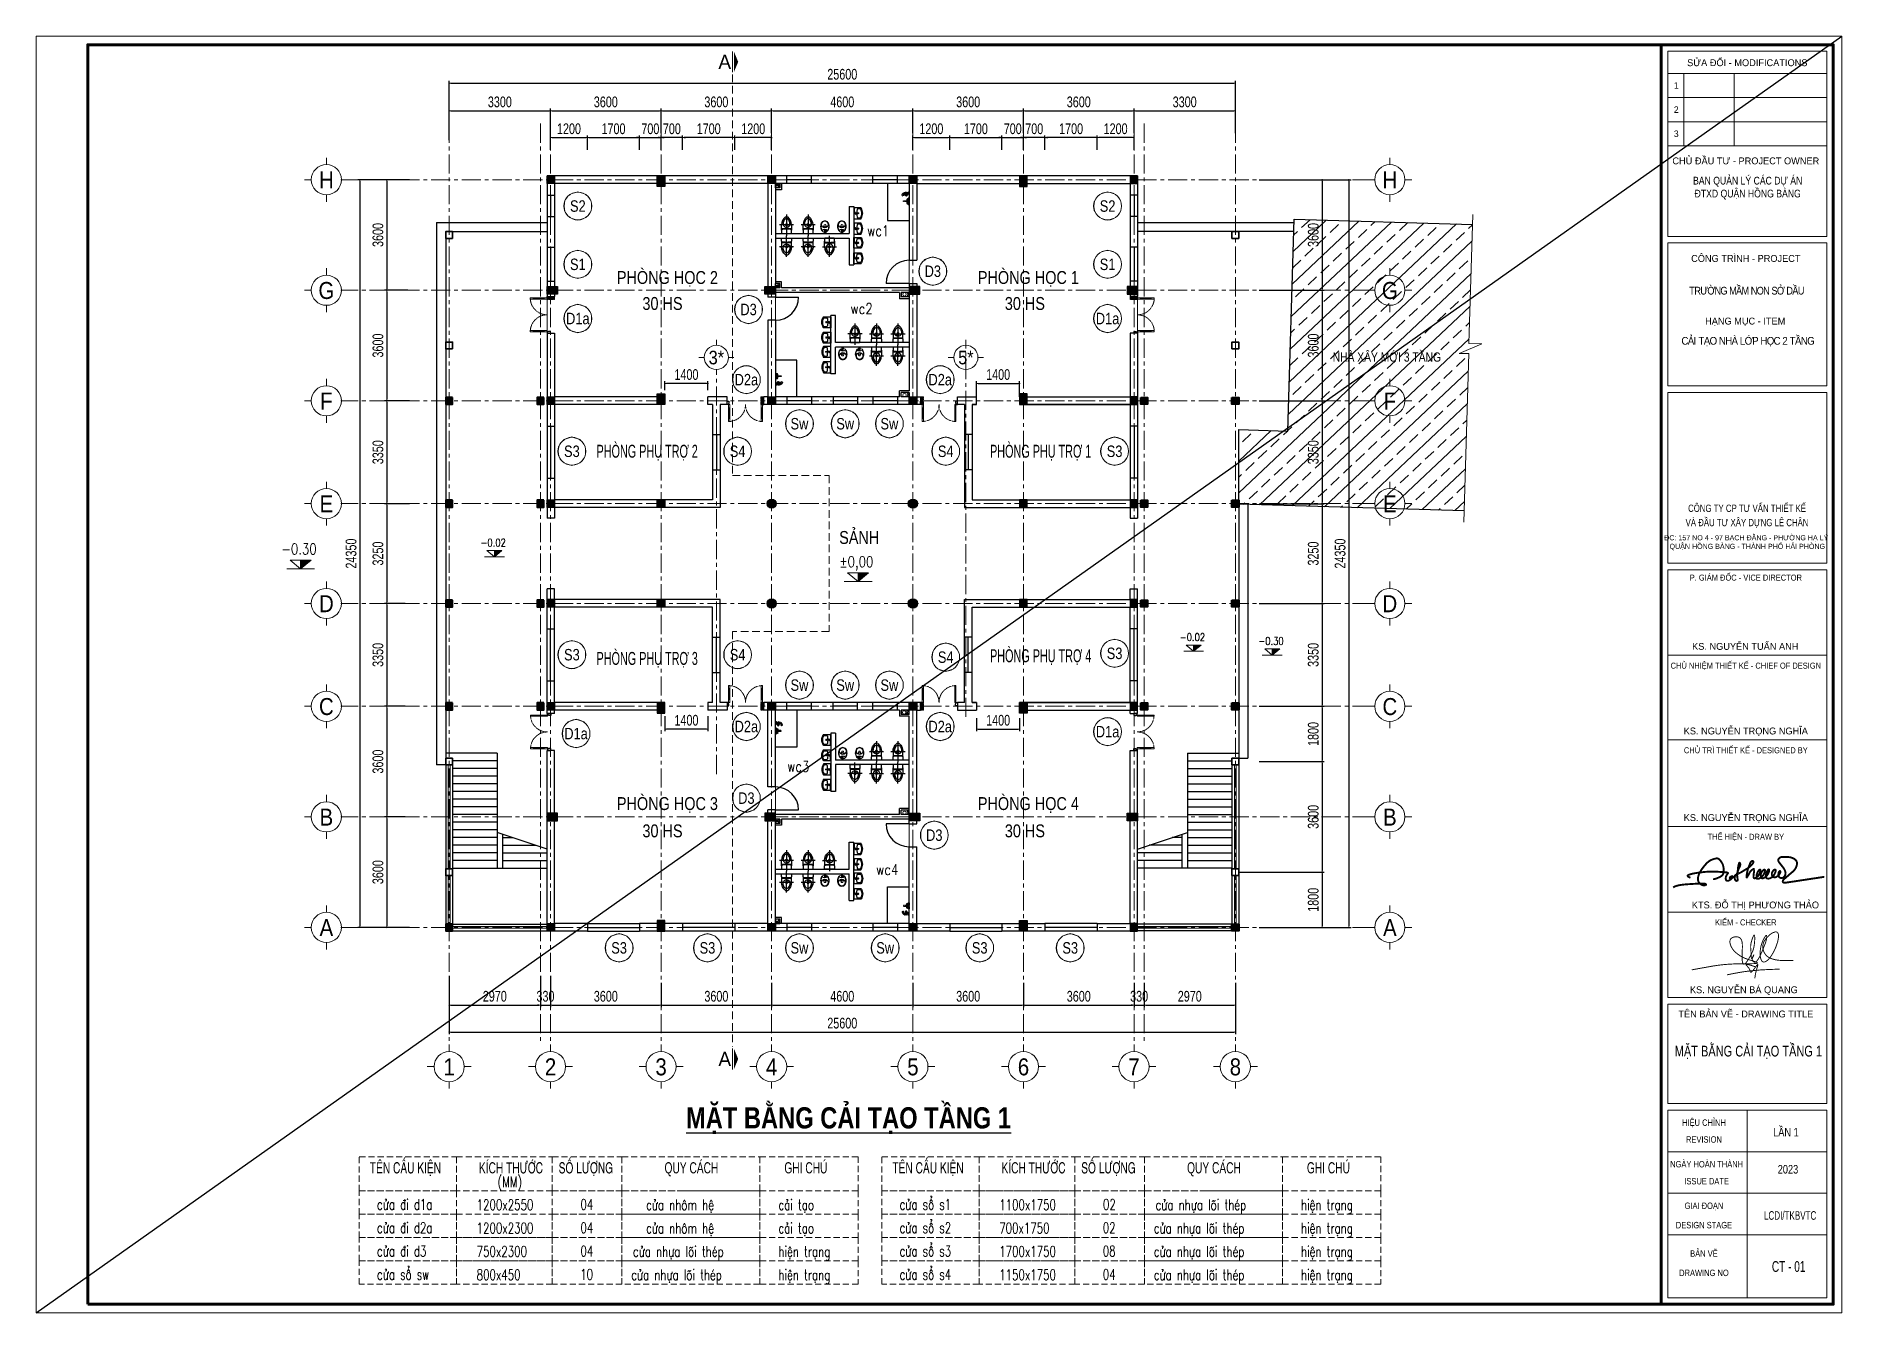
# Model space of a CAD drawing. Header units: millimetres. Extents: x -519517 to -431282, y -372679 to 113618.
# Drawn here: x -490082 to -431282, y 17337 to 58917 of the extents above; entities that cross this region are included whole.
import ezdxf
from ezdxf.enums import TextEntityAlignment as Align

# ---------------------------------------------------------------- set-up
doc = ezdxf.new("R2010")
doc.units = ezdxf.units.MM
doc.header["$LTSCALE"] = 5
for name, pattern in [('CENTER2', [28.575, 19.05, -3.175, 3.175, -3.175]), ('CENTERX2', [4, 2.5, -0.5, 0.5, -0.5]), ('DASHDOT', [1, 0.5, -0.25, 0, -0.25]), ('HIDDEN', [0.375, 0.25, -0.125]), ('HIDDEN2', [0.1875, 0.125, -0.0625]), ('HIDDENX2', [0.75, 0.5, -0.25])]:
    doc.linetypes.add(name, pattern=pattern)
doc.layers.get('0').update_dxf_attribs({"linetype": 'CENTER2'})
for name, color, linetype, lineweight in [('03', 252, 'Continuous', 30), ('08. Net Text', 3, 'Continuous', 13), ('BICO-4-NET CAT KT', 4, 'Continuous', 35), ('BICO-9-NÉT CỬA', 9, 'Continuous', 25), ('cat2', 22, 'Continuous', 30), ('hatch1', 136, 'Continuous', 9), ('Khungten_LCDI', 7, 'Continuous', 25), ('LC Dim', 8, 'Continuous', 18), ('LC Hatch', 252, 'Continuous', 9), ('LC ISO', 153, 'Continuous', 13), ('LC Khac', 4, 'Continuous', 9), ('LC MANH DUT', 35, 'HIDDEN', 5), ('LC Net dam 1', 30, 'Continuous', 30), ('LC Net dam2', 6, 'Continuous', 40), ('LC Net khuat', 4, 'HIDDEN', 13), ('LC Net manh', 9, 'Continuous', 5), ('LC Net thay', 7, 'Continuous', 25), ('LC Net truc', 79, 'DASHDOT', 13), ('LC Text1', 3, 'Continuous', 20), ('LC Text2', 7, 'Continuous', 25), ('manh1', 67, 'Continuous', 13), ('NOITHAT', 125, 'Continuous', 13)]:
    doc.layers.add(name, color=color, linetype=linetype, lineweight=lineweight)
for name, color, linetype in [('1-KYHIEU', 1, 'Continuous'), ('1-NETMANH', 250, 'Continuous'), ('TEXT', 42, 'Continuous')]:
    doc.layers.add(name, color=color, linetype=linetype)
doc.layers.add('KCS_Plotter', color=11, linetype='Continuous', plot=False)
doc.styles.add('General text 2', font='arial.ttf')
doc.styles.add('HOATBIF', font='hoatbif.shx', dxfattribs={"width": 0.75})
doc.styles.add('Khungten', font='VHAVAN.TTF', dxfattribs={"width": 0.9, "height": 5000})
doc.styles.add('LC 1', font='VHAVANB.TTF')
doc.styles.add('LC 2', font='VHARIALN.TTF', dxfattribs={"width": 0.7})
doc.styles.add('LC 3', font='vnsimli.shx', dxfattribs={"width": 0.75})
doc.styles.add('LC3', font='VHARIALB.TTF', dxfattribs={"width": 0.8})
doc.styles.add('T1', font='Vnsimli.shx', dxfattribs={"width": 0.8})
doc.styles.add('T2', font='VHARIAL.TTF', dxfattribs={"width": 0.8})
doc.styles.add('Text Khung Ten', font='VHAVAN.TTF')
doc.styles.add('Title', font='VHBLACK.TTF')
doc.styles.add('VnAvantH', font='VHAVANB.TTF', dxfattribs={"width": 0.6})
doc.dimstyles.new('Copy of 1-110', dxfattribs={"dimscale": 110, "dimtxt": 2.5, "dimasz": 0.35, "dimexe": 0.5, "dimexo": 0, "dimgap": 0.8, "dimtad": 1, "dimdec": 0, "dimzin": 0, "dimdsep": 46, "dimtxsty": 'HOATBIF', "dimblk1": 'DOT', "dimblk2": 'DOT', "dimsah": 1, "dimcen": -1, "dimdle": 1, "dimclrd": 256, "dimclre": 256, "dimclrt": 4, "dimadec": 3, "dimazin": 2, "dimtfac": 0.333333, "dimtdec": 0, "dimtix": 1, "dimtmove": 2, "dimatfit": 3, "dimldrblk": 'DOT', "dimfxl": 1, "dimtvp": 0.833333, "dimtolj": 1, "dimtzin": 0, "dimarcsym": 0})
pattern_1 = [(315, (-500803.398, -416040.917), (22.4506403, 22.4506403), []), (45, (-500803.398, -416040.917), (-22.4506403, 22.4506403), [])]

msp = doc.modelspace()

# ---------------------------------------------------------------- texts
at = {"ltscale": 2, "style": 'LC 1'}
for p in [(-467658.6, 58078.5), (-467658.6, 25607.6)]:
    msp.add_attdef('A', text='A', height=462.5, dxfattribs=at).set_placement(p, align=Align.MIDDLE_CENTER)
at = {"layer": 'LC Text1', "ltscale": 0.2, "style": 'LC 1', "width": 0.9}
for s, p in [('h', (-480630.2, 53790.4)), ('h', (-446000.9, 53790.4)), ('g', (-480630.2, 50190.4)), ('g', (-446000.9, 50190.4)), ('f', (-480630.2, 46590.4)), ('f', (-446000.9, 46590.4)), ('e', (-480630.2, 43240.4)), ('e', (-446000.9, 43240.4)), ('d', (-480630.2, 39990.4)), ('d', (-446000.9, 39990.4)), ('c', (-480630.2, 36640.4)), ('c', (-446000.9, 36640.4)), ('b', (-480630.2, 33040.4)), ('b', (-446000.9, 33040.4)), ('a', (-480630.2, 29440.4)), ('a', (-446000.9, 29440.4)), ('1', (-476631.3, 24906.4)), ('2', (-473331.3, 24906.4)), ('3', (-469731.3, 24906.4)), ('4', (-466131.3, 24906.4)), ('5', (-461531.3, 24906.4)), ('6', (-457931.3, 24906.4)), ('7', (-454331.3, 24906.4)), ('8', (-451031.3, 24906.4))]:
    msp.add_text(s, height=553, dxfattribs=at).set_placement(p, align=Align.BOTTOM_CENTER)
at = {"layer": 'LC Text1', "color": 3, "style": 'LC 3', "width": 0.8}
for s, p in [('wc1', (-462660.1, 52403.7)), ('wc2', (-463202.5, 49866.9)), ('wc3', (-465262.8, 34958.6)), ('wc4', (-462368.3, 31598.5))]:
    msp.add_text(s, height=350.41, dxfattribs=at).set_placement(p, align=Align.CENTER)
at = {"layer": 'LC Text1', "color": 3, "style": 'LC 3', "width": 0.7}
for s, height, p in [('(MM)', 347.63, (-475051.1, 21429.3)), ('cöa ®i d1a', 347.63, (-478980.6, 20694.5)), ('1200x2550', 347.63, (-475735.6, 20682.2)), ('04', 347.63, (-472357.5, 20694.5)), ('cöa nh«m hÖ', 347.625, (-470219.4, 20682.2)), ('c¶i t¹o', 347.63, (-465910.6, 20682.2)), ('cöa sæ s1', 347.63, (-461964.8, 20694.5)), ('1100x1750', 347.63, (-458719.8, 20682.2)), ('02', 347.63, (-455341.7, 20694.5)), ('cöa nhùa lâi thÐp', 347.625, (-453630.3, 20682.2)), ('hiÖn tr¹ng', 347.63, (-448894.9, 20682.2)), ('cöa ®i d2a', 347.63, (-478980.6, 19935)), ('1200x2300', 347.63, (-475735.6, 19922.6)), ('04', 347.63, (-472357.5, 19935)), ('cöa nh«m hÖ', 347.625, (-470219.4, 19922.6)), ('c¶i t¹o', 347.63, (-465910.6, 19922.6)), ('cöa sæ s2', 347.63, (-461964.8, 19935)), ('700x1750', 347.63, (-458719.8, 19922.6)), ('02', 347.63, (-455348.7, 19935)), ('cöa nhùa lâi thÐp', 347.625, (-453687.9, 19922.6)), ('hiÖn tr¹ng', 347.63, (-448894.9, 19922.6)), ('cöa ®i d3', 347.63, (-478980.6, 19175.4)), ('750x2300', 347.63, (-475735.6, 19163.1)), ('04', 347.63, (-472357.5, 19175.4)), ('cöa nhùa lâi thÐp', 347.625, (-470646, 19163.1)), ('hiÖn tr¹ng', 347.63, (-465910.6, 19163.1)), ('cöa sæ s3', 347.63, (-461964.8, 19175.4)), ('1700x1750', 347.63, (-458719.8, 19163.1)), ('08', 347.63, (-455348.7, 19175.4)), ('cöa nhùa lâi thÐp', 347.625, (-453687.9, 19163.1)), ('hiÖn tr¹ng', 347.63, (-448894.9, 19163.1)), ('cöa sæ sw', 347.63, (-478980.6, 18415.8)), ('cöa sæ s4', 347.63, (-461964.8, 18415.8)), ('800x450', 347.63, (-475735.6, 18403.5)), ('10', 347.63, (-472364.4, 18415.8)), ('cöa nhùa lâi thÐp', 347.625, (-470703.7, 18403.5)), ('hiÖn tr¹ng', 347.63, (-465910.6, 18403.5)), ('1150x1750', 347.63, (-458719.8, 18403.5)), ('04', 347.63, (-455348.7, 18415.8)), ('cöa nhùa lâi thÐp', 347.625, (-453687.9, 18403.5)), ('hiÖn tr¹ng', 347.63, (-448894.9, 18403.5))]:
    msp.add_text(s, height=height, dxfattribs=at).set_placement(p)
at = {"layer": 'LC Text2', "style": 'T2'}
for s, height, width, p in [('phßng häc 2', 420.488, 0.8, (-469524.9, 50845.5)), ('phßng häc 1', 420.488, 0.8, (-457771.4, 50845.5)), ('30 hs', 420.49, 0.8, (-469684.8, 49999.3)), ('30 hs', 420.49, 0.8, (-457884.8, 49999.3)), ('phßng phô trî 2', 420.488, 0.6, (-470184.2, 45187.5)), ('phßng phô trî 1', 420.488, 0.6, (-457371.6, 45187.5)), ('s¶nh', 420.49, 0.8, (-463279.1, 42379.4)), ('phßng phô trî 3', 420.488, 0.6, (-470184.2, 38440.2)), ('phßng phô trî 4', 420.488, 0.6, (-457371.6, 38526.8)), ('phßng häc 3', 420.488, 0.8, (-469524.9, 33712)), ('phßng häc 4', 420.488, 0.8, (-457771.4, 33712)), ('30 hs', 420.49, 0.8, (-469684.8, 32824)), ('30 hs', 420.49, 0.8, (-457884.8, 32824))]:
    msp.add_text(s, height=height, dxfattribs=dict(at, width=width)).set_placement(p, align=Align.CENTER)
at = {"layer": 'LC Text2', "style": 'T2', "width": 0.8}
msp.add_text('nhµ x©y míi 3 tÇng', height=300, dxfattribs=at).set_placement((-447862.9, 48315))
at = {"layer": 'LC Text2', "lineweight": -2, "style": 'LC 2', "width": 0.8}
for s, height, p in [('tªn cÊu kiÖn', 362.429, (-479216, 21880.4)), ('sè l\xadîng', 362.43, (-473066, 21880.4)), ('tªn cÊu kiÖn', 362.429, (-462200.2, 21880.4)), ('sè l\xadîng', 362.43, (-456050.2, 21880.4)), ('kÝch th\xadíc', 362.43, (-475662.6, 21880.4)), ('quy c¸ch', 362.43, (-469619.8, 21880.4)), ('ghi chó', 362.43, (-465717.6, 21880.4)), ('kÝch th\xadíc', 362.43, (-458646.8, 21880.4)), ('quy c¸ch', 362.43, (-452604.1, 21880.4)), ('ghi chó', 362.43, (-448701.8, 21880.4))]:
    msp.add_text(s, height=height, dxfattribs=at).set_placement(p)

# ---------------------------------------------------------------- blocks, each defined once
blk = doc.blocks.new('A$C442A5462')
for p, q in [((265, 143, -500), (283, 143, -500)), ((265, 114, -500), (265, 143, -500)), ((324, 114, -500), (265, 114, -500)), ((270, 114, -500), (270, 143, -500)), ((283, 133, -500), (287, 172, -500)), ((298, 172, -500), (287, 172, -500)), ((304, 133, -500), (298, 172, -500)), ((304, 143, -500), (324, 143, -500)), ((320, 143, -500), (320, 114, -500)), ((324, 143, -500), (324, 114, -500)), ((355, 139, -500), (324, 139, -500)), ((355, 117, -500), (324, 117, -500)), ((355, 108, -500), (355, 150, -500)), ((367, 162, -500), (369, 162, -500)), ((369, 96, -500), (367, 96, -500))]:
    blk.add_line(p, q)
at = {"elevation": -500}
for points in [[(332, 139, 0.088181), (321, 171, 0.106057), (284, 213, 0.085827), (232, 240, 0.075509), (167, 250, 0.075509), (101, 240, 0.085827), (49, 213, 0.106057), (12, 171, 0.126726), (0, 125, 0.126726), (12, 79, 0.106057), (49, 37, 0.085827), (101, 10, 0.075509), (167, 0, 0.075509)], [(282, 196, 0.017476), (275, 201, 0.085827), (228, 226, 0.075509), (167, 235, 0.075509), (105, 226, 0.072574), (65, 206, 0.039619)], [(65, 44, 0.072574), (105, 24, 0.075509), (167, 15, 0.075509)], [(167, 0, 0.075509), (232, 10, 0.085827), (284, 37, 0.106057), (321, 79, 0.106073), (333, 117, 0.126726)], [(167, 15, 0.075509), (228, 24, 0.085827), (275, 49, 0.017476), (282, 54, 0.126726)]]:
    blk.add_lwpolyline(points, format="xyb", dxfattribs=at)
for centre, radius in [((114, 125, -500), 95.1), ((178, 128, -500), 23.1)]:
    blk.add_circle(centre, radius)
for centre, radius, start, end in [((141, 131, -500), 26.6, 129.8111, 184.9288), ((141, 126, -500), 26.6, 175.0712, 230.1889), ((189, 73, -500), 102, 86.446, 129.8111), ((189, 184, -500), 102, 230.1889, 275.818), ((345, 125, -500), 95.1, 131.563, 228.437), ((294, 133, -500), 15.2, 136.8143, 43.1857), ((294, 133, -500), 10.6, 180, 0), ((367, 150, -500), 12.2, 90, 180), ((367, 108, -500), 12.2, 180, 270)]:
    blk.add_arc(centre, radius, start, end)
blk = doc.blocks.new('lavabo7')
for p, q in [((-265, 20), (0, 20)), ((-36, 80), (-14, 179)), ((-25, 62), (-36, 80)), ((-34, 216), (34, 216)), ((0, 62), (-25, 62)), ((-14, 179), (0, 179)), ((0, 182), (0, 250)), ((14, 179), (0, 179)), ((0, 62), (25, 62)), ((265, 20), (0, 20)), ((36, 80), (14, 179)), ((25, 62), (36, 80))]:
    blk.add_line(p, q)
blk.add_lwpolyline([(0, 0), (265, 0), (265, 335, 0.2674), (250, 361, 0.128929), (0, 430, 0.128929), (-250, 361, 0.2674), (-265, 335), (-265, 0)], format="xyb", close=True)
for points in [[(1, 390, 0.110412), (-200, 343, 0.310359), (-216, 313), (-206, 187, 0.356533), (-179, 159, 0.015229), (-21, 146)], [(21, 146, 0.015229), (179, 159, 0.356533), (206, 187), (216, 313, 0.310359), (200, 343, 0.110412), (-1, 390, 0.110412)]]:
    blk.add_lwpolyline(points, format="xyb")
at = {"const_width": 18}
for points in [[(-68, 79, -1), (-50, 79, -1)], [(68, 79, 1), (50, 79, 1)]]:
    blk.add_lwpolyline(points, format="xyb", close=True, dxfattribs=at)
for radius in [22.8, 12.8]:
    blk.add_circle((0, 216), radius)
blk = doc.blocks.new('mb-xibet3')
for p, q in [((185, 0), (-185, 0)), ((-210, -25), (-210, -134)), ((-210, -370), (-210, -134)), ((-210, -215), (0, -200)), ((-179, -169), (-118, -176)), ((50, -710), (-50, -710)), ((0, -200), (210, -215)), ((118, -176), (179, -169)), ((210, -134), (210, -25)), ((210, -134), (210, -370))]:
    blk.add_line(p, q)
blk.add_circle((0, -370), 45)
for centre, radius, start, end in [((-185, -25), 25, 90, 180), ((-175, -134), 35, 180, 263.21103), ((240, -366), 450, 180.55122, 229.85103), ((0, -410), 150, 357.12987, 182.87013), ((194, -405), 345, 182.08214, 195.89313), ((99, -432), 245, 195.89313, 214.5044), ((15, -410), 150, 92.86128, 182.87013), ((209, -405), 345, 182.08214, 195.89313), ((114, -432), 245, 195.89313, 214.5044), ((0, 817), 1000, 263.21103, 276.78897), ((38, -474), 172, 214.5044, 238.92745), ((53, -474), 172, 214.5044, 238.92745), ((0, -537), 97.7, 238.92745, 270), ((10, -370), 45, 96.37937, 263.62063), ((15, -537), 97.7, 238.92745, 265.5985), ((0, -537), 97.7, 270, 301.07255), ((-240, -366), 450, 310.14897, 359.44878), ((-38, -474), 172, 301.07255, 325.4956), ((-99, -432), 245, 325.4956, 344.10687), ((-194, -405), 345, 344.10687, 357.91786), ((175, -134), 35, 276.78897, 0), ((185, -25), 25, 0, 90)]:
    blk.add_arc(centre, radius, start, end)
at = {"layer": '1-NETMANH'}
for p, q in [((0, -802), (0, 95)), ((-300, -370), (300, -370))]:
    blk.add_line(p, q, dxfattribs=at)
blk = doc.blocks.new('Vt03')
at = {"color": 0}
for p, q in [((33, 60), (73, 60)), ((172, 12), (33, 16)), ((33, 16), (33, -11)), ((45, 16), (45, 42)), ((53, 80), (53, 40)), ((61, 15), (61, 42)), ((125, 280), (129, 294)), ((182, 227), (168, 215)), ((221, 192), (198, 180)), ((33, -11), (172, -7)), ((33, -60), (73, -60)), ((45, -42), (45, -11)), ((53, -40), (53, -80)), ((61, -42), (61, -10))]:
    blk.add_line(p, q, dxfattribs=at)
for points in [[(0, -100), (0, 100), (26, 100), (26, -100)], [(7, 309), (7, 268), (14, 268), (14, 309)], [(26, 13), (26, -7), (33, -7), (33, 13)]]:
    blk.add_lwpolyline(points, close=True, dxfattribs=at)
blk.add_lwpolyline([(12, 289, -1.296082), (34, 259, -1.917127), (36, 270, -0.167053), (49, 238, -1.448302), (30, 244, -0.673139), (85, 228, -0.486099), (61, 204, -1.074451), (67, 232, -0.361514), (101, 182, -1.428906), (80, 192, -0.287584), (119, 201, -1.502211), (109, 190, -0.316107), (116, 228, -1.315856), (125, 213, -0.643473), (103, 240, -0.070392), (116, 258, -0.515207), (128, 256, -1.801469), (107, 258, 0.730196), (91, 279, -2.626927), (97, 289, 0.91518), (113, 291, 0.978175), (109, 291, 0.823089), (127, 287, -1.030732)], format="xyb", dxfattribs=at)
for centre, radius in [((53, 60), 20), ((53, 60), 12), ((53, -60), 20), ((53, -60), 12)]:
    blk.add_circle(centre, radius, dxfattribs=at)
for centre, radius, start, end in [((98, 194), 89.8, 21.32851, 72.4278), ((101, 167), 130, 16.31769, 77.88983), ((220, 229), 54.3, 194.40646, 245.2427), ((172, 2), 9.94, 270, 90), ((216, 201), 10.4, 297.09419, 16.31769)]:
    blk.add_arc(centre, radius, start, end, dxfattribs=at)
blk = doc.blocks.new('DOT')
at = {"color": 0, "linetype": 'ByBlock'}
blk.add_line((-0.5, 0), (-1, 0), dxfattribs=at)
at = {"color": 0, "linetype": 'ByBlock', "const_width": 0.5}
blk.add_lwpolyline([(-0.25, 0, 1), (0.25, 0, 1)], format="xyb", close=True, dxfattribs=at)
blk = doc.blocks.new('*D130')
at = {"layer": 'Defpoints', "color": 0, "transparency": 16777216}
for p in [(-473331, 56485), (-476631, 55530), (-473331, 55530)]:
    blk.add_point(p, dxfattribs=at)
at = {"layer": 'LC Dim', "lineweight": -2, "transparency": 16777216}
for p, q in [((-476631, 55530), (-476631, 56555)), ((-476582, 56485), (-473380, 56485)), ((-473331, 55530), (-473331, 56555))]:
    blk.add_line(p, q, dxfattribs=at)
at = {"layer": 'LC Dim', "lineweight": -2, "transparency": 16777216, "xscale": 49, "yscale": 49, "zscale": 49, "rotation": 180}
blk.add_blockref('DOT', (-476631, 56485), dxfattribs=at)
at = {"layer": 'LC Dim', "lineweight": -2, "transparency": 16777216, "xscale": 49, "yscale": 49, "zscale": 49}
blk.add_blockref('DOT', (-473331, 56485), dxfattribs=at)
at = {"layer": 'LC Dim', "color": 4, "transparency": 16777216, "insert": (-474981, 56772), "char_height": 350, "attachment_point": 5, "style": 'HOATBIF'}
blk.add_mtext('\\A1;3300', dxfattribs=at)
blk = doc.blocks.new('_Dot')
at = {"color": 0, "linetype": 'ByBlock', "lineweight": -2}
blk.add_line((-0.5, 0), (-1, 0), dxfattribs=at)
at = {"color": 0, "linetype": 'ByBlock', "const_width": 0.5}
blk.add_lwpolyline([(-0.25, 0, 1), (0.25, 0, 1)], format="xyb", close=True, dxfattribs=at)
blk = doc.blocks.new('*D131')
at = {"layer": 'Defpoints', "color": 0, "transparency": 16777216}
for p in [(-469731, 56485), (-473331, 55530), (-469731, 55755)]:
    blk.add_point(p, dxfattribs=at)
at = {"layer": 'LC Dim', "lineweight": -2, "transparency": 16777216}
for p, q in [((-473331, 55530), (-473331, 56555)), ((-473282, 56485), (-469780, 56485)), ((-469731, 55755), (-469731, 56555))]:
    blk.add_line(p, q, dxfattribs=at)
at = {"layer": 'LC Dim', "lineweight": -2, "transparency": 16777216, "xscale": 49, "yscale": 49, "zscale": 49, "rotation": 180}
blk.add_blockref('DOT', (-473331, 56485), dxfattribs=at)
at = {"layer": 'LC Dim', "lineweight": -2, "transparency": 16777216, "xscale": 49, "yscale": 49, "zscale": 49}
blk.add_blockref('DOT', (-469731, 56485), dxfattribs=at)
at = {"layer": 'LC Dim', "color": 4, "transparency": 16777216, "insert": (-471531, 56772), "char_height": 350, "attachment_point": 5, "style": 'HOATBIF'}
blk.add_mtext('\\A1;3600', dxfattribs=at)
blk = doc.blocks.new('*D132')
at = {"layer": 'Defpoints', "color": 0, "transparency": 16777216}
for p in [(-466131, 56485), (-469731, 55755), (-466131, 55755)]:
    blk.add_point(p, dxfattribs=at)
at = {"layer": 'LC Dim', "lineweight": -2, "transparency": 16777216}
for p, q in [((-469731, 55755), (-469731, 56555)), ((-469682, 56485), (-466180, 56485)), ((-466131, 55755), (-466131, 56555))]:
    blk.add_line(p, q, dxfattribs=at)
at = {"layer": 'LC Dim', "lineweight": -2, "transparency": 16777216, "xscale": 49, "yscale": 49, "zscale": 49, "rotation": 180}
blk.add_blockref('DOT', (-469731, 56485), dxfattribs=at)
at = {"layer": 'LC Dim', "lineweight": -2, "transparency": 16777216, "xscale": 49, "yscale": 49, "zscale": 49}
blk.add_blockref('DOT', (-466131, 56485), dxfattribs=at)
at = {"layer": 'LC Dim', "color": 4, "transparency": 16777216, "insert": (-467931, 56772), "char_height": 350, "attachment_point": 5, "style": 'HOATBIF'}
blk.add_mtext('\\A1;3600', dxfattribs=at)
blk = doc.blocks.new('*D133')
at = {"layer": 'Defpoints', "color": 0, "transparency": 16777216}
for p in [(-461531, 56485), (-466131, 55755), (-461531, 55755)]:
    blk.add_point(p, dxfattribs=at)
at = {"layer": 'LC Dim', "lineweight": -2, "transparency": 16777216}
for p, q in [((-466131, 55755), (-466131, 56555)), ((-466082, 56485), (-461580, 56485)), ((-461531, 55755), (-461531, 56555))]:
    blk.add_line(p, q, dxfattribs=at)
at = {"layer": 'LC Dim', "lineweight": -2, "transparency": 16777216, "xscale": 49, "yscale": 49, "zscale": 49, "rotation": 180}
blk.add_blockref('DOT', (-466131, 56485), dxfattribs=at)
at = {"layer": 'LC Dim', "lineweight": -2, "transparency": 16777216, "xscale": 49, "yscale": 49, "zscale": 49}
blk.add_blockref('DOT', (-461531, 56485), dxfattribs=at)
at = {"layer": 'LC Dim', "color": 4, "transparency": 16777216, "insert": (-463831, 56772), "char_height": 350, "attachment_point": 5, "style": 'HOATBIF'}
blk.add_mtext('\\A1;4600', dxfattribs=at)
blk = doc.blocks.new('*D134')
at = {"layer": 'Defpoints', "color": 0, "transparency": 16777216}
for p in [(-457931, 56485), (-461531, 55755), (-457931, 55755)]:
    blk.add_point(p, dxfattribs=at)
at = {"layer": 'LC Dim', "lineweight": -2, "transparency": 16777216}
for p, q in [((-461531, 55755), (-461531, 56555)), ((-461482, 56485), (-457980, 56485)), ((-457931, 55755), (-457931, 56555))]:
    blk.add_line(p, q, dxfattribs=at)
at = {"layer": 'LC Dim', "lineweight": -2, "transparency": 16777216, "xscale": 49, "yscale": 49, "zscale": 49, "rotation": 180}
blk.add_blockref('DOT', (-461531, 56485), dxfattribs=at)
at = {"layer": 'LC Dim', "lineweight": -2, "transparency": 16777216, "xscale": 49, "yscale": 49, "zscale": 49}
blk.add_blockref('DOT', (-457931, 56485), dxfattribs=at)
at = {"layer": 'LC Dim', "color": 4, "transparency": 16777216, "insert": (-459731, 56772), "char_height": 350, "attachment_point": 5, "style": 'HOATBIF'}
blk.add_mtext('\\A1;3600', dxfattribs=at)
blk = doc.blocks.new('*D135')
at = {"layer": 'Defpoints', "color": 0, "transparency": 16777216}
for p in [(-454331, 56485), (-457931, 55755), (-454331, 55755)]:
    blk.add_point(p, dxfattribs=at)
at = {"layer": 'LC Dim', "lineweight": -2, "transparency": 16777216}
for p, q in [((-457931, 55755), (-457931, 56555)), ((-457882, 56485), (-454380, 56485)), ((-454331, 55755), (-454331, 56555))]:
    blk.add_line(p, q, dxfattribs=at)
at = {"layer": 'LC Dim', "lineweight": -2, "transparency": 16777216, "xscale": 49, "yscale": 49, "zscale": 49, "rotation": 180}
blk.add_blockref('DOT', (-457931, 56485), dxfattribs=at)
at = {"layer": 'LC Dim', "lineweight": -2, "transparency": 16777216, "xscale": 49, "yscale": 49, "zscale": 49}
blk.add_blockref('DOT', (-454331, 56485), dxfattribs=at)
at = {"layer": 'LC Dim', "color": 4, "transparency": 16777216, "insert": (-456131, 56772), "char_height": 350, "attachment_point": 5, "style": 'HOATBIF'}
blk.add_mtext('\\A1;3600', dxfattribs=at)
blk = doc.blocks.new('*D136')
at = {"layer": 'Defpoints', "color": 0, "transparency": 16777216}
for p in [(-451031, 56485), (-454331, 55755), (-451031, 55755)]:
    blk.add_point(p, dxfattribs=at)
at = {"layer": 'LC Dim', "lineweight": -2, "transparency": 16777216}
for p, q in [((-454331, 55755), (-454331, 56555)), ((-454282, 56485), (-451080, 56485)), ((-451031, 55755), (-451031, 56555))]:
    blk.add_line(p, q, dxfattribs=at)
at = {"layer": 'LC Dim', "lineweight": -2, "transparency": 16777216, "xscale": 49, "yscale": 49, "zscale": 49, "rotation": 180}
blk.add_blockref('DOT', (-454331, 56485), dxfattribs=at)
at = {"layer": 'LC Dim', "lineweight": -2, "transparency": 16777216, "xscale": 49, "yscale": 49, "zscale": 49}
blk.add_blockref('DOT', (-451031, 56485), dxfattribs=at)
at = {"layer": 'LC Dim', "color": 4, "transparency": 16777216, "insert": (-452681, 56772), "char_height": 350, "attachment_point": 5, "style": 'HOATBIF'}
blk.add_mtext('\\A1;3300', dxfattribs=at)
blk = doc.blocks.new('*D137')
at = {"layer": 'Defpoints', "color": 0, "transparency": 16777216}
for p in [(-451031, 57385), (-476631, 55755), (-451031, 55755)]:
    blk.add_point(p, dxfattribs=at)
at = {"layer": 'LC Dim', "lineweight": -2, "transparency": 16777216}
for p, q in [((-476631, 55755), (-476631, 57455)), ((-476582, 57385), (-451080, 57385)), ((-451031, 55755), (-451031, 57455))]:
    blk.add_line(p, q, dxfattribs=at)
at = {"layer": 'LC Dim', "lineweight": -2, "transparency": 16777216, "xscale": 49, "yscale": 49, "zscale": 49, "rotation": 180}
blk.add_blockref('DOT', (-476631, 57385), dxfattribs=at)
at = {"layer": 'LC Dim', "lineweight": -2, "transparency": 16777216, "xscale": 49, "yscale": 49, "zscale": 49}
blk.add_blockref('DOT', (-451031, 57385), dxfattribs=at)
at = {"layer": 'LC Dim', "color": 4, "transparency": 16777216, "insert": (-463831, 57672), "char_height": 350, "attachment_point": 5, "style": 'HOATBIF'}
blk.add_mtext('\\A1;25600', dxfattribs=at)
blk = doc.blocks.new('*D138')
at = {"layer": 'Defpoints', "color": 0, "transparency": 16777216}
for p in [(-476631, 28314), (-473661, 28314), (-473661, 27359)]:
    blk.add_point(p, dxfattribs=at)
at = {"layer": 'LC Dim', "lineweight": -2, "transparency": 16777216}
for p, q in [((-476631, 28314), (-476631, 27289)), ((-473661, 28314), (-473661, 27289)), ((-476582, 27359), (-473710, 27359))]:
    blk.add_line(p, q, dxfattribs=at)
at = {"layer": 'LC Dim', "lineweight": -2, "transparency": 16777216, "xscale": 49, "yscale": 49, "zscale": 49, "rotation": 180}
blk.add_blockref('DOT', (-476631, 27359), dxfattribs=at)
at = {"layer": 'LC Dim', "lineweight": -2, "transparency": 16777216, "xscale": 49, "yscale": 49, "zscale": 49}
blk.add_blockref('DOT', (-473661, 27359), dxfattribs=at)
at = {"layer": 'LC Dim', "color": 4, "transparency": 16777216, "insert": (-475146, 27646), "char_height": 350, "attachment_point": 5, "style": 'HOATBIF'}
blk.add_mtext('\\A1;2970', dxfattribs=at)
blk = doc.blocks.new('*D139')
at = {"layer": 'Defpoints', "color": 0, "transparency": 16777216}
for p in [(-473331, 28314), (-469731, 28090), (-469731, 27359)]:
    blk.add_point(p, dxfattribs=at)
at = {"layer": 'LC Dim', "lineweight": -2, "transparency": 16777216}
for p, q in [((-473331, 28314), (-473331, 27289)), ((-469731, 28090), (-469731, 27289)), ((-473282, 27359), (-469780, 27359))]:
    blk.add_line(p, q, dxfattribs=at)
at = {"layer": 'LC Dim', "lineweight": -2, "transparency": 16777216, "xscale": 49, "yscale": 49, "zscale": 49, "rotation": 180}
blk.add_blockref('DOT', (-473331, 27359), dxfattribs=at)
at = {"layer": 'LC Dim', "lineweight": -2, "transparency": 16777216, "xscale": 49, "yscale": 49, "zscale": 49}
blk.add_blockref('DOT', (-469731, 27359), dxfattribs=at)
at = {"layer": 'LC Dim', "color": 4, "transparency": 16777216, "insert": (-471531, 27646), "char_height": 350, "attachment_point": 5, "style": 'HOATBIF'}
blk.add_mtext('\\A1;3600', dxfattribs=at)
blk = doc.blocks.new('*D140')
at = {"layer": 'Defpoints', "color": 0, "transparency": 16777216}
for p in [(-469731, 28090), (-466131, 28090), (-466131, 27359)]:
    blk.add_point(p, dxfattribs=at)
at = {"layer": 'LC Dim', "lineweight": -2, "transparency": 16777216}
for p, q in [((-469731, 28090), (-469731, 27289)), ((-466131, 28090), (-466131, 27289)), ((-469682, 27359), (-466180, 27359))]:
    blk.add_line(p, q, dxfattribs=at)
at = {"layer": 'LC Dim', "lineweight": -2, "transparency": 16777216, "xscale": 49, "yscale": 49, "zscale": 49, "rotation": 180}
blk.add_blockref('DOT', (-469731, 27359), dxfattribs=at)
at = {"layer": 'LC Dim', "lineweight": -2, "transparency": 16777216, "xscale": 49, "yscale": 49, "zscale": 49}
blk.add_blockref('DOT', (-466131, 27359), dxfattribs=at)
at = {"layer": 'LC Dim', "color": 4, "transparency": 16777216, "insert": (-467931, 27646), "char_height": 350, "attachment_point": 5, "style": 'HOATBIF'}
blk.add_mtext('\\A1;3600', dxfattribs=at)
blk = doc.blocks.new('*D141')
at = {"layer": 'Defpoints', "color": 0, "transparency": 16777216}
for p in [(-466131, 28090), (-461531, 28090), (-461531, 27359)]:
    blk.add_point(p, dxfattribs=at)
at = {"layer": 'LC Dim', "lineweight": -2, "transparency": 16777216}
for p, q in [((-466131, 28090), (-466131, 27289)), ((-461531, 28090), (-461531, 27289)), ((-466082, 27359), (-461580, 27359))]:
    blk.add_line(p, q, dxfattribs=at)
at = {"layer": 'LC Dim', "lineweight": -2, "transparency": 16777216, "xscale": 49, "yscale": 49, "zscale": 49, "rotation": 180}
blk.add_blockref('DOT', (-466131, 27359), dxfattribs=at)
at = {"layer": 'LC Dim', "lineweight": -2, "transparency": 16777216, "xscale": 49, "yscale": 49, "zscale": 49}
blk.add_blockref('DOT', (-461531, 27359), dxfattribs=at)
at = {"layer": 'LC Dim', "color": 4, "transparency": 16777216, "insert": (-463831, 27646), "char_height": 350, "attachment_point": 5, "style": 'HOATBIF'}
blk.add_mtext('\\A1;4600', dxfattribs=at)
blk = doc.blocks.new('*D142')
at = {"layer": 'Defpoints', "color": 0, "transparency": 16777216}
for p in [(-461531, 28090), (-457931, 28090), (-457931, 27359)]:
    blk.add_point(p, dxfattribs=at)
at = {"layer": 'LC Dim', "lineweight": -2, "transparency": 16777216}
for p, q in [((-461531, 28090), (-461531, 27289)), ((-457931, 28090), (-457931, 27289)), ((-461482, 27359), (-457980, 27359))]:
    blk.add_line(p, q, dxfattribs=at)
at = {"layer": 'LC Dim', "lineweight": -2, "transparency": 16777216, "xscale": 49, "yscale": 49, "zscale": 49, "rotation": 180}
blk.add_blockref('DOT', (-461531, 27359), dxfattribs=at)
at = {"layer": 'LC Dim', "lineweight": -2, "transparency": 16777216, "xscale": 49, "yscale": 49, "zscale": 49}
blk.add_blockref('DOT', (-457931, 27359), dxfattribs=at)
at = {"layer": 'LC Dim', "color": 4, "transparency": 16777216, "insert": (-459731, 27646), "char_height": 350, "attachment_point": 5, "style": 'HOATBIF'}
blk.add_mtext('\\A1;3600', dxfattribs=at)
blk = doc.blocks.new('*D143')
at = {"layer": 'Defpoints', "color": 0, "transparency": 16777216}
for p in [(-457931, 28090), (-454331, 28090), (-454331, 27359)]:
    blk.add_point(p, dxfattribs=at)
at = {"layer": 'LC Dim', "lineweight": -2, "transparency": 16777216}
for p, q in [((-457931, 28090), (-457931, 27289)), ((-454331, 28090), (-454331, 27289)), ((-457882, 27359), (-454380, 27359))]:
    blk.add_line(p, q, dxfattribs=at)
at = {"layer": 'LC Dim', "lineweight": -2, "transparency": 16777216, "xscale": 49, "yscale": 49, "zscale": 49, "rotation": 180}
blk.add_blockref('DOT', (-457931, 27359), dxfattribs=at)
at = {"layer": 'LC Dim', "lineweight": -2, "transparency": 16777216, "xscale": 49, "yscale": 49, "zscale": 49}
blk.add_blockref('DOT', (-454331, 27359), dxfattribs=at)
at = {"layer": 'LC Dim', "color": 4, "transparency": 16777216, "insert": (-456131, 27646), "char_height": 350, "attachment_point": 5, "style": 'HOATBIF'}
blk.add_mtext('\\A1;3600', dxfattribs=at)
blk = doc.blocks.new('*D144')
at = {"layer": 'Defpoints', "color": 0, "transparency": 16777216}
for p in [(-454001, 28090), (-451031, 28090), (-451031, 27359)]:
    blk.add_point(p, dxfattribs=at)
at = {"layer": 'LC Dim', "lineweight": -2, "transparency": 16777216}
for p, q in [((-454001, 28090), (-454001, 27289)), ((-451031, 28090), (-451031, 27289)), ((-453952, 27359), (-451080, 27359))]:
    blk.add_line(p, q, dxfattribs=at)
at = {"layer": 'LC Dim', "lineweight": -2, "transparency": 16777216, "xscale": 49, "yscale": 49, "zscale": 49, "rotation": 180}
blk.add_blockref('DOT', (-454001, 27359), dxfattribs=at)
at = {"layer": 'LC Dim', "lineweight": -2, "transparency": 16777216, "xscale": 49, "yscale": 49, "zscale": 49}
blk.add_blockref('DOT', (-451031, 27359), dxfattribs=at)
at = {"layer": 'LC Dim', "color": 4, "transparency": 16777216, "insert": (-452516, 27646), "char_height": 350, "attachment_point": 5, "style": 'HOATBIF'}
blk.add_mtext('\\A1;2970', dxfattribs=at)
blk = doc.blocks.new('*D145')
at = {"layer": 'Defpoints', "color": 0, "transparency": 16777216}
for p in [(-476631, 28090), (-451031, 28090), (-451031, 26484)]:
    blk.add_point(p, dxfattribs=at)
at = {"layer": 'LC Dim', "lineweight": -2, "transparency": 16777216}
for p, q in [((-476631, 28090), (-476631, 26414)), ((-451031, 28090), (-451031, 26414)), ((-476582, 26484), (-451080, 26484))]:
    blk.add_line(p, q, dxfattribs=at)
at = {"layer": 'LC Dim', "lineweight": -2, "transparency": 16777216, "xscale": 49, "yscale": 49, "zscale": 49, "rotation": 180}
blk.add_blockref('DOT', (-476631, 26484), dxfattribs=at)
at = {"layer": 'LC Dim', "lineweight": -2, "transparency": 16777216, "xscale": 49, "yscale": 49, "zscale": 49}
blk.add_blockref('DOT', (-451031, 26484), dxfattribs=at)
at = {"layer": 'LC Dim', "color": 4, "transparency": 16777216, "insert": (-463831, 26771), "char_height": 350, "attachment_point": 5, "style": 'HOATBIF'}
blk.add_mtext('\\A1;25600', dxfattribs=at)
blk = doc.blocks.new('*D146')
at = {"layer": 'Defpoints', "color": 0, "transparency": 16777216}
for p in [(-459456, 47165), (-458056, 47606), (-458056, 47165)]:
    blk.add_point(p, dxfattribs=at)
at = {"layer": 'LC Dim', "lineweight": -2, "transparency": 16777216}
for p, q in [((-459456, 47165), (-459456, 47676)), ((-458056, 47165), (-458056, 47676)), ((-459407, 47606), (-458105, 47606))]:
    blk.add_line(p, q, dxfattribs=at)
at = {"layer": 'LC Dim', "lineweight": -2, "transparency": 16777216, "xscale": 49, "yscale": 49, "zscale": 49, "rotation": 180}
blk.add_blockref('DOT', (-459456, 47606), dxfattribs=at)
at = {"layer": 'LC Dim', "lineweight": -2, "transparency": 16777216, "xscale": 49, "yscale": 49, "zscale": 49}
blk.add_blockref('DOT', (-458056, 47606), dxfattribs=at)
at = {"layer": 'LC Dim', "color": 4, "transparency": 16777216, "insert": (-458756, 47893), "char_height": 350, "attachment_point": 5, "style": 'HOATBIF'}
blk.add_mtext('\\A1;1400', dxfattribs=at)
blk = doc.blocks.new('*D147')
at = {"layer": 'Defpoints', "color": 0, "transparency": 16777216}
for p in [(-459456, 36704), (-458056, 36704), (-458056, 36348)]:
    blk.add_point(p, dxfattribs=at)
at = {"layer": 'LC Dim', "lineweight": -2, "transparency": 16777216}
for p, q in [((-459456, 36704), (-459456, 36278)), ((-458056, 36704), (-458056, 36278)), ((-459407, 36348), (-458105, 36348))]:
    blk.add_line(p, q, dxfattribs=at)
at = {"layer": 'LC Dim', "lineweight": -2, "transparency": 16777216, "xscale": 49, "yscale": 49, "zscale": 49, "rotation": 180}
blk.add_blockref('DOT', (-459456, 36348), dxfattribs=at)
at = {"layer": 'LC Dim', "lineweight": -2, "transparency": 16777216, "xscale": 49, "yscale": 49, "zscale": 49}
blk.add_blockref('DOT', (-458056, 36348), dxfattribs=at)
at = {"layer": 'LC Dim', "color": 4, "transparency": 16777216, "insert": (-458756, 36635), "char_height": 350, "attachment_point": 5, "style": 'HOATBIF'}
blk.add_mtext('\\A1;1400', dxfattribs=at)
blk = doc.blocks.new('*D148')
at = {"layer": 'Defpoints', "color": 0, "transparency": 16777216}
for p in [(-469606, 47606), (-469606, 47382), (-468206, 47382)]:
    blk.add_point(p, dxfattribs=at)
at = {"layer": 'LC Dim', "lineweight": -2, "transparency": 16777216}
for p, q in [((-469606, 47382), (-469606, 47676)), ((-468206, 47382), (-468206, 47676)), ((-468255, 47606), (-469557, 47606))]:
    blk.add_line(p, q, dxfattribs=at)
at = {"layer": 'LC Dim', "lineweight": -2, "transparency": 16777216, "xscale": 49, "yscale": 49, "zscale": 49, "rotation": 180}
blk.add_blockref('DOT', (-469606, 47606), dxfattribs=at)
at = {"layer": 'LC Dim', "lineweight": -2, "transparency": 16777216, "xscale": 49, "yscale": 49, "zscale": 49}
blk.add_blockref('DOT', (-468206, 47606), dxfattribs=at)
at = {"layer": 'LC Dim', "color": 4, "transparency": 16777216, "insert": (-468906, 47893), "char_height": 350, "attachment_point": 5, "style": 'HOATBIF'}
blk.add_mtext('\\A1;1400', dxfattribs=at)
blk = doc.blocks.new('*D149')
at = {"layer": 'Defpoints', "color": 0, "transparency": 16777216}
for p in [(-469606, 36768), (-468206, 36768), (-469606, 36348)]:
    blk.add_point(p, dxfattribs=at)
at = {"layer": 'LC Dim', "lineweight": -2, "transparency": 16777216}
for p, q in [((-469606, 36768), (-469606, 36278)), ((-468206, 36768), (-468206, 36278)), ((-468255, 36348), (-469557, 36348))]:
    blk.add_line(p, q, dxfattribs=at)
at = {"layer": 'LC Dim', "lineweight": -2, "transparency": 16777216, "xscale": 49, "yscale": 49, "zscale": 49, "rotation": 180}
blk.add_blockref('DOT', (-469606, 36348), dxfattribs=at)
at = {"layer": 'LC Dim', "lineweight": -2, "transparency": 16777216, "xscale": 49, "yscale": 49, "zscale": 49}
blk.add_blockref('DOT', (-468206, 36348), dxfattribs=at)
at = {"layer": 'LC Dim', "color": 4, "transparency": 16777216, "insert": (-468906, 36635), "char_height": 350, "attachment_point": 5, "style": 'HOATBIF'}
blk.add_mtext('\\A1;1400', dxfattribs=at)
blk = doc.blocks.new('NGUYEN BA QUANG')
at = {"layer": 'LC ISO', "const_width": 54}
for points in [[(-3416, -557, -0.0010233), (-2231, -345, -0.0083849), (-1869, -289, -0.0261139), (-905, -212, -0.0071659), (-491, -205, 0.0017735), (-49, -203, 0.0097361), (200, -197, 0.025773), (331, -186, 0.0544649), (383, -173, 0.09183), (397, -166, 0.3862622), (399, -152, 0.1297931), (379, -135, 0.0368009), (321, -108, 0.0161279), (184, -59, -0.0067357), (-183, 62, -0.0239236), (-416, 154, -0.0467855), (-684, 310, -0.0415094), (-918, 503, -0.092678), (-1136, 813, -0.0777785), (-1199, 1035, -0.0701065), (-1196, 1141, -0.2015724), (-1106, 1286, -0.0918868), (-982, 1343, -0.1188506), (-732, 1351, -0.227561), (-543, 1208, -0.0557164), (-508, 1121, -0.0357413), (-487, 1019, -0.0227565), (-478, 904, -0.0186777), (-477, 714, 0.0053615), (-493, 294, 0.0225006), (-487, 25, 0.0249561), (-474, -85, 0.051878), (-451, -169, 0.0840037), (-427, -209, 0.302699), (-372, -224, 0.0910284), (-331, -204, 0.0457694), (-285, -164, 0.0314074), (-218, -87, 0.0264732), (-114, 66, 0.0388783), (124, 530, 0.0633875), (207, 831, 0.0303767), (243, 1236, 0.019395), (241, 1350, 0.050857), (231, 1429, 0.0892589), (221, 1451, 0.4461927), (202, 1454, 0.0896702), (185, 1438, 0.0483152), (156, 1388, 0.0245678), (114, 1288, 0.037087), (24, 971, 0.0681105), (7, 722, 0.0074038), (19, 571, -0.0098205), (27, 442, 0.0137748), (38, 214, 0.0239914), (46, 154, 0.0686415), (58, 113, 0.1684949), (71, 99, 0.190472), (82, 99, 0.1357526), (102, 116, 0.0425465), (133, 165, 0.0372468), (185, 280, 0.0834618), (192, 310, 0.7523962), (189, 311, 0.0771033), (170, 286, 0.0677775), (106, 135, 0.0796422), (97, 52, 0.0761501), (107, 12, 0.0908181), (168, -77, 0.1629919), (233, -111, 0.1345346), (287, -101, 0.0461347), (315, -85, 0.0588999), (372, -33, 0.0334464), (431, 44, 0.0204929), (492, 142, 0.0189308), (584, 325, 0.0123147), (712, 617, 0.006262), (906, 1114)], [(906, 1114, 0.0068212), (929, 1272, 0.0117745), (937, 1340, 0.0262664), (938, 1394, 0.0521035), (935, 1423, 0.0767832), (930, 1436, 0.1639711), (923, 1442, 0.1700422), (914, 1442, 0.0804787), (902, 1436, 0.05585), (881, 1417, 0.0310563), (847, 1375, 0.0252032), (791, 1286, 0.116129), (556, 476, 0.0619741), (575, 166, 0.0453647), (610, 47, 0.0706763), (660, -41, 0.0914148), (710, -86, 0.1469051), (783, -104, 0.0684475), (833, -95, 0.0496358), (885, -72, 0.0539859), (978, -6, 0.0292093), (1056, 69, 0.0213044), (1134, 162, 0.0254909), (1250, 329, 0.0688733), (1561, 1027, 0.0177299), (1596, 1171, 0.0376973), (1624, 1368, 0.0290371), (1623, 1453, 0.0428799), (1613, 1525, 0.0667264), (1590, 1583, 0.1004946), (1556, 1623, 0.1118715), (1508, 1644, 0.0546311), (1469, 1647, 0.0411791), (1426, 1643, 0.04561), (1355, 1623, 0.0496701), (1225, 1558, 0.1094288), (829, 1164, 0.0504697), (753, 1012, 0.3681263), (1079, 156, 0.0406548), (1223, 90, 0.031441), (1383, 42, 0.0235031), (1557, 9, 0.0170839), (1742, -10, 0.0119355), (1936, -19, 0.0091334), (2206, -21, 0.0029154), (2480, -16)], [(-1368, -847, -0.0040515), (-800, -737, -0.0263843), (342, -582, -0.0063389), (726, -556, -0.0042152), (1111, -537, -0.0026292), (1689, -517)], [(274, -380, 0.0025836), (99, -322, 0.0048292), (-9, -289, 0.0095493), (-104, -262, 0.0201896), (-180, -245, 0.0203908), (-210, -242, 0.0377921), (-233, -241, 0.0838906), (-249, -244, 0.1298664), (-256, -250, 0.1706473), (-258, -257, 0.0741418), (-257, -264, 0.0433302), (-253, -271, 0.0389821), (-240, -290, 0.0183814), (-209, -327, -0.0061446), (-155, -388, -0.0171614), (-112, -442, -0.0291793), (-72, -502, -0.0562767), (-39, -577, -0.0254161), (-31, -610, -0.0032474), (-24, -652, 0.0333155), (-18, -677, 0.0556315), (-12, -689, 0.0875211), (-5, -698, 0.1582798), (8, -703, 0.0777698), (18, -702, 0.0514953), (30, -698, 0.0483803), (50, -685, 0.02792), (72, -667, 0.0212153), (104, -635, 0.0127575), (138, -596, 0.0113536), (192, -528, 0.0059453), (265, -430, -0.0079036), (360, -301, -0.0114833), (384, -270, -0.0278225), (404, -249, -0.066961), (415, -240, -0.1235452), (420, -238, -0.2485841), (424, -240, -0.1208396), (426, -246, -0.0645966), (426, -260, -0.0270083), (421, -289, -0.0113062), (411, -326, -0.0070848), (384, -419, 0.0077733), (340, -569, 0.0316199), (266, -923, 0.0047948), (248, -1055)]]:
    blk.add_lwpolyline(points, format="xyb", dxfattribs=at)
blk = doc.blocks.new('CK THAO')
at = {"layer": 'LC ISO', "const_width": 60}
for points in [[(21873, -82516), (21924, -82491), (21950, -82481), (21969, -82474), (21981, -82470), (21991, -82467), (22001, -82464), (22014, -82461), (22025, -82458), (22037, -82455), (22057, -82451), (22068, -82449), (22080, -82446), (22097, -82444), (22129, -82439), (22159, -82435), (22189, -82431), (22205, -82429), (22225, -82427), (22244, -82425), (22262, -82424), (22280, -82422), (22304, -82420), (22336, -82418), (22363, -82416), (22376, -82415), (22394, -82414), (22448, -82411), (22470, -82409), (22494, -82408), (22518, -82406), (22535, -82405), (22561, -82404), (22595, -82402), (22630, -82401), (22651, -82400), (22666, -82399), (22681, -82399), (22688, -82398), (22696, -82398), (22704, -82398), (22709, -82398), (22715, -82397), (22721, -82397), (22729, -82397), (22736, -82397), (22743, -82397), (22749, -82397), (22755, -82397), (22768, -82397), (22776, -82396), (22788, -82396), (22796, -82396), (22808, -82396), (22817, -82396), (22822, -82396), (22831, -82396), (22831, -82396), (22843, -82397), (22860, -82399), (22875, -82401), (22885, -82403), (22888, -82404), (22889, -82405), (22889, -82405), (22892, -82406), (22893, -82407), (22895, -82408), (22897, -82409), (22899, -82410), (22900, -82411), (22902, -82412), (22902, -82412), (22903, -82413), (22903, -82413), (22905, -82415), (22906, -82417), (22907, -82418), (22908, -82420), (22910, -82422), (22910, -82422), (22910, -82424), (22911, -82426), (22912, -82426), (22912, -82427), (22912, -82428), (22912, -82428), (22912, -82428), (22912, -82428), (22912, -82429), (22912, -82430), (22912, -82431), (22912, -82432), (22912, -82433), (22912, -82434), (22912, -82434), (22911, -82435), (22911, -82435), (22911, -82436), (22910, -82437), (22910, -82438), (22910, -82438), (22909, -82439), (22908, -82439), (22908, -82440), (22907, -82440), (22907, -82441), (22906, -82441), (22906, -82441), (22905, -82442), (22904, -82442), (22904, -82443), (22903, -82443), (22903, -82443), (22902, -82444), (22900, -82444), (22899, -82445), (22898, -82445), (22896, -82446), (22892, -82447), (22887, -82449), (22882, -82450), (22873, -82451), (22868, -82452), (22860, -82453), (22855, -82453), (22848, -82453), (22835, -82453), (22823, -82451), (22809, -82448), (22799, -82445), (22785, -82439), (22776, -82434), (22768, -82430), (22755, -82423), (22743, -82415), (22731, -82406), (22721, -82397), (22703, -82379), (22695, -82369), (22680, -82346), (22670, -82324), (22663, -82303), (22659, -82280), (22659, -82280), (22657, -82245), (22658, -82222), (22662, -82195), (22670, -82159), (22679, -82133), (22693, -82098), (22717, -82048), (22728, -82027), (22764, -81967), (22796, -81921), (22796, -81921), (22828, -81879), (22852, -81849), (22866, -81831), (22866, -81831), (22886, -81808), (22886, -81808), (22906, -81785), (22906, -81785), (22924, -81765), (22924, -81765), (22943, -81746), (22954, -81735), (22968, -81723), (22980, -81713), (22992, -81703), (23007, -81692), (23019, -81684), (23033, -81675), (23047, -81667), (23068, -81656), (23085, -81648), (23105, -81640), (23127, -81632), (23144, -81626), (23161, -81621), (23174, -81617), (23188, -81613), (23204, -81609), (23222, -81604), (23232, -81602), (23239, -81602), (23239, -81602), (23240, -81601), (23242, -81601), (23243, -81601), (23245, -81601), (23246, -81601), (23247, -81601), (23249, -81601), (23250, -81600), (23250, -81600), (23251, -81600), (23251, -81600), (23255, -81600), (23258, -81600), (23263, -81600), (23264, -81601), (23264, -81601), (23268, -81601), (23277, -81602), (23286, -81604), (23310, -81616), (23317, -81621), (23326, -81629), (23336, -81638), (23344, -81647), (23351, -81653), (23358, -81662), (23375, -81681), (23383, -81692), (23393, -81706), (23401, -81717), (23417, -81744), (23426, -81760), (23440, -81790), (23448, -81811), (23456, -81838), (23456, -81838), (23467, -81893), (23472, -81943), (23472, -81958), (23472, -81982), (23471, -81997), (23469, -82024), (23468, -82035), (23465, -82053), (23465, -82053), (23459, -82078), (23459, -82078), (23451, -82101), (23424, -82139), (23401, -82158), (23372, -82176), (23348, -82189), (23348, -82189), (23295, -82214), (23256, -82231), (23196, -82252), (23154, -82259), (23134, -82259)], [(25205, -81700), (25201, -81692), (25196, -81679), (25194, -81670), (25193, -81661), (25193, -81652), (25195, -81642), (25199, -81632), (25203, -81623), (25206, -81617), (25212, -81609), (25217, -81603), (25224, -81596), (25234, -81587), (25242, -81581), (25251, -81576)], [(25242, -81581), (25260, -81571), (25284, -81562), (25309, -81557), (25341, -81554), (25378, -81554), (25412, -81554), (25450, -81555)], [(25450, -81555), (25511, -81558), (25568, -81566), (25603, -81574), (25642, -81588), (25683, -81607), (25715, -81625), (25744, -81650), (25767, -81680), (25784, -81722), (25788, -81756), (25784, -81800), (25774, -81841), (25759, -81881), (25742, -81916), (25722, -81947), (25685, -81991), (25660, -82015), (25603, -82063), (25360, -82272), (25345, -82295), (25336, -82329), (25342, -82346)], [(23724, -82236), (23724, -82236), (23715, -82244), (23708, -82251), (23693, -82264), (23693, -82264), (23683, -82272), (23670, -82282), (23657, -82291), (23639, -82301), (23625, -82306), (23614, -82309), (23602, -82311), (23591, -82311), (23552, -82299), (23540, -82271), (23537, -82256), (23536, -82244), (23536, -82228), (23537, -82214), (23538, -82205), (23540, -82192), (23543, -82178), (23549, -82162), (23556, -82147), (23564, -82134), (23570, -82123), (23578, -82113), (23587, -82099), (23594, -82089), (23599, -82081), (23605, -82071), (23606, -82061), (23581, -82046), (23556, -82043), (23531, -82040), (23512, -82039), (23468, -82035), (23436, -82033), (23416, -82031), (23377, -82029), (23357, -82028), (23327, -82026), (23300, -82024), (23271, -82023), (23239, -82022), (23205, -82020), (23169, -82019), (23145, -82019), (23117, -82019), (23102, -82019), (23073, -82019), (23043, -82019), (23009, -82020), (22984, -82021), (22949, -82023), (22904, -82026), (22885, -82028), (22841, -82032), (22799, -82037), (22739, -82045), (22685, -82052), (22637, -82058), (22612, -82062), (22580, -82067), (22561, -82070), (22534, -82075), (22502, -82082), (22465, -82090), (22437, -82098), (22403, -82108), (22388, -82113), (22377, -82117), (22365, -82121), (22344, -82130), (22335, -82135), (22330, -82150), (22343, -82173), (22370, -82190), (22420, -82212)], [(23715, -82171), (23708, -82174), (23697, -82178), (23690, -82182), (23675, -82193), (23667, -82205), (23665, -82209), (23663, -82215), (23662, -82217), (23662, -82217), (23662, -82219), (23664, -82223), (23679, -82225), (23691, -82223)], [(23691, -82223), (23694, -82223), (23710, -82220), (23748, -82211), (23772, -82203), (23793, -82193), (23820, -82177), (23831, -82169), (23831, -82169), (23846, -82155)], [(23720, -82240), (23729, -82232), (23732, -82229), (23737, -82224), (23741, -82219), (23744, -82216), (23746, -82212), (23751, -82204), (23753, -82198), (23755, -82189), (23755, -82184), (23755, -82180), (23755, -82176), (23754, -82171), (23753, -82168), (23751, -82165), (23748, -82162), (23742, -82161), (23737, -82163), (23733, -82164), (23727, -82166), (23720, -82169), (23715, -82171)], [(23890, -82320), (23884, -82319), (23877, -82318), (23872, -82316), (23866, -82313), (23859, -82309), (23855, -82306), (23849, -82301), (23843, -82295), (23843, -82295), (23834, -82279), (23829, -82268), (23824, -82249), (23821, -82236), (23818, -82224), (23815, -82209), (23813, -82191), (23813, -82181), (23816, -82163), (23828, -82139), (23842, -82126), (23883, -82102), (23918, -82088), (23936, -82081)], [(23847, -82156), (23863, -82135), (23876, -82115), (23885, -82099), (23894, -82078), (23903, -82054), (23912, -82028), (23924, -81993), (23932, -81969), (23947, -81931), (23960, -81903), (23972, -81880), (23981, -81861), (23991, -81834), (23997, -81804), (23994, -81775), (23992, -81768), (23991, -81766), (23990, -81762), (23989, -81758), (23987, -81755), (23986, -81753), (23985, -81751), (23984, -81748), (23982, -81745), (23980, -81742), (23978, -81740), (23976, -81739), (23974, -81739), (23968, -81740), (23959, -81746), (23958, -81748), (23957, -81751), (23956, -81753), (23955, -81757), (23955, -81760), (23954, -81764), (23952, -81774), (23949, -81785), (23946, -81796), (23946, -81796), (23943, -81809), (23943, -81809), (23938, -81826), (23938, -81826), (23937, -81832), (23935, -81838), (23933, -81847), (23933, -81847), (23931, -81858)], [(23931, -81858), (23931, -81858), (23927, -81881), (23925, -81896), (23922, -81922), (23921, -81938), (23917, -81976), (23898, -82129), (23899, -82155), (23902, -82185), (23907, -82219), (23907, -82219), (23910, -82248), (23911, -82271), (23911, -82289), (23910, -82293), (23910, -82297), (23909, -82300), (23908, -82302), (23908, -82302), (23907, -82305), (23906, -82307), (23906, -82307), (23905, -82310), (23903, -82313), (23899, -82317), (23898, -82318), (23896, -82318), (23896, -82318), (23895, -82319), (23891, -82319), (23890, -82320)], [(23936, -82081), (23964, -82069), (23984, -82059), (24000, -82051), (24021, -82040), (24041, -82028), (24067, -82013), (24085, -82002), (24116, -81982), (24137, -81969), (24159, -81956), (24185, -81940), (24207, -81927), (24251, -81900), (24282, -81876), (24308, -81852), (24333, -81826), (24355, -81803)], [(24344, -81697), (24337, -81703), (24328, -81714), (24313, -81740), (24306, -81758), (24299, -81776), (24290, -81802), (24282, -81822), (24282, -81822), (24264, -81865), (24230, -81962), (24221, -81997), (24217, -82020), (24200, -82109), (24194, -82146), (24193, -82161), (24191, -82172), (24191, -82182), (24191, -82190), (24192, -82198), (24192, -82198), (24195, -82204), (24199, -82204), (24204, -82202), (24210, -82193), (24215, -82188), (24217, -82184), (24220, -82180), (24223, -82176), (24225, -82172), (24228, -82168), (24230, -82165), (24232, -82161), (24234, -82158), (24236, -82154), (24238, -82151)], [(24238, -82151), (24247, -82135), (24253, -82123), (24262, -82106), (24269, -82090), (24276, -82077), (24282, -82066), (24292, -82047), (24299, -82036), (24308, -82022), (24321, -82006), (24331, -81996), (24344, -81984), (24354, -81975), (24368, -81964), (24370, -81962), (24371, -81961), (24374, -81959), (24377, -81957), (24393, -81946), (24403, -81941), (24405, -81940), (24405, -81940), (24407, -81939), (24407, -81939), (24411, -81938), (24411, -81938), (24416, -81937), (24417, -81936), (24420, -81937), (24422, -81937), (24424, -81938), (24426, -81939), (24428, -81940), (24430, -81944), (24431, -81947), (24433, -81952), (24434, -81955), (24434, -81959), (24435, -81963)], [(24355, -81803), (24377, -81780), (24398, -81753), (24411, -81724), (24410, -81700), (24403, -81690), (24403, -81690), (24396, -81685), (24384, -81683), (24374, -81684), (24364, -81686), (24352, -81692), (24344, -81697), (24337, -81703)], [(24435, -81963), (24435, -81969), (24435, -81976), (24435, -81986), (24434, -81998), (24433, -82006), (24416, -82121), (24413, -82183), (24418, -82206)], [(24415, -82197), (24422, -82214), (24427, -82222), (24433, -82228), (24442, -82231), (24450, -82231), (24457, -82229), (24467, -82226), (24474, -82222), (24489, -82213), (24499, -82206), (24499, -82206), (24520, -82190), (24536, -82177), (24556, -82158), (24566, -82143), (24575, -82128), (24583, -82113), (24592, -82096), (24601, -82080), (24609, -82063), (24617, -82045), (24623, -82025), (24628, -82006), (24631, -81981), (24629, -81961), (24627, -81957), (24627, -81957), (24627, -81957), (24623, -81954), (24620, -81953), (24616, -81954), (24611, -81957), (24606, -81960), (24600, -81964), (24595, -81969), (24589, -81974), (24582, -81981), (24577, -81987), (24566, -81999), (24558, -82009), (24548, -82025), (24539, -82044), (24531, -82064), (24524, -82087), (24518, -82107), (24513, -82128), (24509, -82148), (24507, -82167), (24508, -82199), (24510, -82221), (24518, -82239), (24529, -82246), (24539, -82248), (24552, -82248), (24564, -82246), (24592, -82239), (24627, -82218), (24654, -82200), (24654, -82200), (24683, -82176), (24703, -82156), (24722, -82131), (24733, -82114), (24746, -82090), (24758, -82063), (24767, -82036), (24773, -82009), (24777, -81983), (24773, -81963), (24764, -81956), (24746, -81960), (24729, -81968), (24712, -81980), (24687, -82007), (24676, -82027), (24663, -82053), (24653, -82076), (24646, -82098), (24642, -82129), (24642, -82153), (24644, -82168), (24646, -82182), (24652, -82201), (24663, -82222), (24678, -82229), (24697, -82231), (24715, -82229), (24736, -82222), (24753, -82213)], [(24753, -82213), (24766, -82205), (24778, -82196), (24788, -82188), (24799, -82180), (24808, -82172), (24825, -82156), (24841, -82138), (24854, -82122), (24863, -82108), (24872, -82093), (24879, -82077), (24886, -82061), (24893, -82043), (24899, -82029), (24909, -82001), (24909, -81980), (24908, -81971), (24906, -81962), (24903, -81956), (24899, -81951), (24896, -81950), (24892, -81950), (24890, -81951), (24886, -81953), (24883, -81956), (24878, -81960), (24873, -81965), (24869, -81970), (24866, -81974), (24850, -82004)], [(24863, -81978), (24863, -81978), (24845, -82005), (24837, -82020), (24828, -82043), (24820, -82067), (24813, -82093), (24809, -82111), (24805, -82140), (24804, -82175), (24812, -82210), (24820, -82221), (24831, -82230), (24842, -82237), (24856, -82241), (24867, -82242)], [(24867, -82242), (24888, -82241), (24906, -82238), (24925, -82233), (24937, -82229), (24964, -82217), (24995, -82197), (25013, -82183), (25042, -82152), (25068, -82112), (25084, -82083), (25096, -82056), (25104, -82034), (25110, -82015), (25115, -81988), (25114, -81970), (25110, -81961), (25107, -81959), (25100, -81956), (25095, -81955), (25089, -81954), (25081, -81955), (25073, -81957), (25065, -81960), (25059, -81964), (25054, -81969), (25049, -81973), (25045, -81979)], [(25047, -81976), (25037, -81989), (25027, -82002), (25016, -82020), (25005, -82040), (24999, -82053), (24993, -82076), (24991, -82102), (24993, -82120), (24998, -82138)], [(24998, -82138), (24998, -82138), (25004, -82151), (25012, -82162), (25019, -82172), (25030, -82182), (25038, -82189), (25050, -82196), (25064, -82200), (25082, -82201), (25098, -82200), (25125, -82191), (25173, -82163), (25218, -82121), (25240, -82089), (25249, -82071), (25259, -82048), (25264, -82034), (25265, -82023), (25264, -82015), (25261, -82010), (25258, -82007), (25255, -82005), (25252, -82002), (25249, -82001), (25247, -82001), (25241, -82001), (25238, -82003), (25233, -82007), (25229, -82010), (25226, -82014), (25222, -82021)], [(25195, -82090), (25195, -82102), (25195, -82116), (25199, -82138), (25204, -82154), (25211, -82168), (25218, -82179), (25233, -82195), (25250, -82210), (25268, -82219), (25287, -82224), (25305, -82224), (25329, -82219), (25349, -82210), (25372, -82194), (25389, -82176), (25404, -82152), (25412, -82133), (25420, -82102), (25426, -82056), (25406, -81983), (25373, -81921), (25319, -81850), (25273, -81792), (25233, -81740), (25205, -81700)], [(25224, -82017), (25215, -82031), (25209, -82043), (25203, -82057), (25198, -82075), (25195, -82090)], [(25338, -82336), (25347, -82353), (25354, -82360), (25365, -82367), (25378, -82371), (25400, -82371), (25430, -82368), (25583, -82346), (26653, -82184)]]:
    blk.add_lwpolyline(points, dxfattribs=at)
blk = doc.blocks.new('lcdi fix')
at = {"layer": 'Defpoints', "lineweight": 0}
blk.add_lwpolyline([(-1200, -14850), (-1200, 14850), (40800, 14850), (40800, -14850)], close=True, dxfattribs=at)
at = {"layer": 'Khungten_LCDI', "color": 5, "lineweight": 60}
blk.add_line((36600, 14650), (36600, -14650), dxfattribs=at)
at = {"layer": 'Khungten_LCDI', "color": 5, "lineweight": 25}
blk.add_line((40600, -14650), (40600, 14650), dxfattribs=at)
at = {"layer": 'Khungten_LCDI', "color": 9, "lineweight": 15}
for p, q in [((36750, 13981), (40450, 13981)), ((37123, 13981), (37123, 12297)), ((38293, 13981), (38293, 12297)), ((36750, 13420), (40450, 13420)), ((36750, 12858), (40450, 12858)), ((36750, 12297), (40450, 12297)), ((38600, -10133), (38600, -14500)), ((40450, -11100), (36750, -11100)), ((40450, -12067), (36750, -12067)), ((40450, -13033), (36750, -13033))]:
    blk.add_line(p, q, dxfattribs=at)
at = {"layer": 'Khungten_LCDI', "color": 5, "lineweight": 60}
blk.add_lwpolyline([(0, -14650), (0, 14650), (40600, 14650), (40600, -14650)], close=True, dxfattribs=at)
at = {"layer": 'Khungten_LCDI', "color": 9, "lineweight": 15}
for points in [[(36750, 10190), (40450, 10190), (40450, 14500), (36750, 14500)], [(36750, 6712), (40450, 6712), (40450, 10040), (36750, 10040)], [(36750, 2587), (40450, 2587), (40450, 6562), (36750, 6562)], [(36750, 446), (40450, 446), (40450, 2437), (36750, 2437)], [(36750, -1522), (40450, -1522), (40450, 446), (36750, 446)], [(36750, -1522), (40450, -1522), (40450, -3535), (36750, -3535)], [(36750, -1522), (40450, -1522), (40450, -3535), (36750, -3535)], [(36750, -5526), (40450, -5526), (40450, -3535), (36750, -3535)], [(36750, -7517), (40450, -7517), (40450, -5526), (36750, -5526)], [(36750, -9983), (40450, -9983), (40450, -7667), (36750, -7667)], [(36750, -14500), (40450, -14500), (40450, -10133), (36750, -10133)]]:
    blk.add_lwpolyline(points, close=True, dxfattribs=at)
at = {"layer": 'LC Net dam 1'}
for name, p, xscale, yscale, zscale in [('CK THAO', (20771, 55798), 0.736210366573874, 0.736210366573874, 0.736210366573874), ('NGUYEN BA QUANG', (38676, -6647), 0.4, 0.4, 0.4)]:
    blk.add_blockref(name, p, dxfattribs=dict(at, xscale=xscale, yscale=yscale, zscale=zscale))
at = {"color": 7}
for s, style, p in [('söa ®æi - modifications', 'Khungten', (38600, 14151)), ('chñ ®Çu t\xad - project owner', 'Khungten', (38566, 11868)), ('c«ng tr×nh - PROJECT', 'Khungten', (38566, 9598)), ('h¹ng môc - item', 'Khungten', (38552, 8141)), ('ks. nguyÔn tuÊn anh', 'VnAvantH', (38553, 574)), ('ks. nguyÔn träng nghÜa', 'VnAvantH', (38565, -1394)), ('ks. nguyÔn träng nghÜa', 'VnAvantH', (38565, -3408)), ('ks. nguyÔn b¸ quang', 'VnAvantH', (38520, -7414)), ('tªn b¶n vÏ - drawing title', 'Khungten', (38566, -7977))]:
    blk.add_text(s, height=160, dxfattribs=dict(at, style=style)).set_placement(p, align=Align.CENTER)
for s, height, style, width, p in [('c«ng ty cp t\xad vÊn thiÕt kÕ', 170, 'Title', 0.8, (38594, 3782)), ('vµ ®Çu t\xad x©y dùng lª ch©n', 170, 'Title', 0.8, (38594, 3449)), ('P. gi¸m ®èc - VICE director', 140, 'Khungten', 0.9, (38566, 2184)), ('chñ nhiÖm thiÕt kÕ - chief of design', 140, 'Khungten', 0.9, (38566, 136)), ('chñ tr× thiÕt kÕ - designed by', 140, 'Khungten', 0.9, (38566, -1832)), ('thÓ hiÖn - draw by', 140, 'Khungten', 0.9, (38566, -3845)), ('kiÓm - checker', 140, 'Khungten', 0.9, (38566, -5836)), ('hiÖu chØnh', 150, 'Khungten', 0.8, (37592, -10499)), ('revision', 150, 'Khungten', 0.8, (37592, -10891)), ('ngµy hoµn thµnh', 150, 'Khungten', 0.8, (37654, -11466)), ('issue date', 150, 'Khungten', 0.8, (37654, -11862)), ('giai ®o¹n', 150, 'Khungten', 0.8, (37592, -12433)), (' lcdi/tkbvtc', 200, 'Title', 0.7, (39571, -12684)), ('design stage', 150, 'Khungten', 0.8, (37592, -12883)), ('b¶n vÏ', 150, 'Khungten', 0.8, (37592, -13544)), ('drawing nO', 150, 'Khungten', 0.8, (37592, -13994))]:
    blk.add_text(s, height=height, dxfattribs=dict(at, style=style, width=width)).set_placement(p, align=Align.CENTER)
at = {"color": 7, "style": 'VnAvantH'}
blk.add_text('kts. ®ç thÞ ph\xad¬ng th¶o ', height=160, dxfattribs=at).set_placement((37310, -5441))
at = {"color": 4, "char_height": 180, "attachment_point": 5, "style": 'Khungten'}
for s, insert, width in [('{\\f.VnArialH|b0|i0|c0|p34;\\W0.8;ban qu¶n lý c¸c dù ¸n \\P®txd quËn hång bµng}', (38609, 11313), 3619.87), ('{\\f.VnArialH|b0|i0|c0|p34;\\W0.85;\\T0.9;tr\xadêng mÇm non së dÇu}', (38582, 8927), 3712.56), ('{\\f.VnArialH|b0|i0|c0|p34;\\T0.9;c¶i t¹o nhµ líp häc 2 tÇng}', (38609, 7742), 3712.56)]:
    blk.add_mtext(s, dxfattribs=dict(at, insert=insert, width=width))
at = {"color": 7, "insert": (38600, 3241), "char_height": 120, "attachment_point": 2, "style": 'Khungten'}
blk.add_mtext_dynamic_manual_height_columns('®c: 157 no 4 - 97 b¹ch ®»ng - ph\xadêng h¹ lý   quËn hång bµng - thµnh phè h¶i phßng ', width=3421.65, gutter_width=25, heights=[0], dxfattribs=at)
at = {"color": 7, "style": 'Khungten', "width": 0.8}
for tag, p in [('REVISION', (39499, -10746)), ('NGAYHT', (39546, -11609))]:
    blk.add_attdef(tag, text='', height=200, dxfattribs=at).set_placement(p, align=Align.CENTER)
at = {"layer": '08. Net Text', "color": 7, "style": 'Text Khung Ten'}
blk.add_text('1', height=150, dxfattribs=at).set_placement((36892, 13627))
at = {"layer": '08. Net Text', "color": 7, "ltscale": 2, "style": 'Text Khung Ten'}
for s, p in [('2', (36892, 13065)), ('3', (36892, 12504))]:
    blk.add_text(s, height=150, dxfattribs=at).set_placement(p)
at = {"layer": 'LC Text1', "style": 'Title', "width": 3.882085}
for tag, p, p2 in [('TENBANVE1', (36913, -8886), (40339, -8886)), ('TENBANVE2', (36913, -9562), (40339, -9562))]:
    blk.add_attdef(tag, text='', height=250, dxfattribs=at).set_placement(p, p2, align=Align.FIT)
at = {"layer": 'LC Text1', "style": 'Title', "width": 0.7}
blk.add_attdef('SOBANVE', text='', height=250, dxfattribs=at).set_placement((39562, -13896), align=Align.CENTER)
blk = doc.blocks.new('TIEUDE1')
at = {"layer": 'LC Text2', "color": 7, "style": 'LC 1'}
blk.add_attdef('TIªU§Ò', text='', height=5, dxfattribs=at).set_placement((0, 0), align=Align.BOTTOM_CENTER)
blk.add_attdef('TL', text='', height=3, dxfattribs=at).set_placement((0, -2), align=Align.TOP_CENTER)
blk = doc.blocks.new('TTRUC')
at = {"layer": 'LC ISO'}
for p, q in [((0, 6.95), (0, 10.13)), ((-6.95, 0), (-10.13, 0)), ((6.95, 0), (10.13, 0)), ((0, -6.95), (0, -10.13))]:
    blk.add_line(p, q, dxfattribs=at)
at = {"layer": 'LC Net manh'}
blk.add_circle((0, 0), 6.95, dxfattribs=at)
blk = doc.blocks.new('*U110')
at = {"layer": 'Defpoints'}
blk.add_lwpolyline([(0, 4.25), (-2.5, 3.44), (-4.04, 1.31), (-4.04, -1.31), (-2.5, -3.44), (0, -4.25), (2.5, -3.44), (4.04, -1.31), (4.04, 1.31), (2.5, 3.44)], close=True, dxfattribs=at)
at = {"layer": 'LC Text1', "style": 'General text 2', "width": 0.8, "flags": 8}
blk.add_attdef('SYMBOL', text='', height=3.5, dxfattribs=at).set_placement((0, 0), align=Align.MIDDLE_CENTER)
blk.add_wipeout([(0, 4.25), (-2.5, 3.44), (-4.04, 1.31), (-4.04, -1.31), (-2.5, -3.44), (0, -4.25), (2.5, -3.44), (4.04, -1.31), (4.04, 1.31), (2.5, 3.44)]).dxf.layer = 'LC Net manh'
at = {"layer": 'LC ISO'}
blk.add_circle((0, 0), 4.25, dxfattribs=at)
blk = doc.blocks.new('Caodo1')
at = {"layer": 'LC Text1'}
blk.add_hatch(color=256, dxfattribs=at).paths.add_polyline_path([(0, 200), (0, 0), (243, 200)])
for p, q in [((324, 0), (-324, 0)), ((0, 0), (0, 200))]:
    blk.add_line(p, q, dxfattribs=at)
blk.add_lwpolyline([(-243, 200), (243, 200), (0, 0), (0, 0)], close=True, dxfattribs=at)
at = {"layer": 'LC Text1', "style": 'T1', "width": 0.8}
blk.add_attdef('%%P0,00', text='', height=250, dxfattribs=at).set_placement((-39, 460), align=Align.MIDDLE_CENTER)
blk = doc.blocks.new('*D150')
at = {"layer": 'Defpoints', "color": 0, "transparency": 16777216}
for p in [(-477979, 54240), (-478663, 50640), (-477979, 50640)]:
    blk.add_point(p, dxfattribs=at)
at = {"layer": 'LC Dim', "lineweight": -2, "transparency": 16777216}
for p, q in [((-477979, 54240), (-478733, 54240)), ((-478663, 54191), (-478663, 50689)), ((-477979, 50640), (-478733, 50640))]:
    blk.add_line(p, q, dxfattribs=at)
at = {"layer": 'LC Dim', "lineweight": -2, "transparency": 16777216, "xscale": 49, "yscale": 49, "zscale": 49}
for p, rotation in [((-478663, 54240), 90), ((-478663, 50640), 270)]:
    blk.add_blockref('DOT', p, dxfattribs=dict(at, rotation=rotation))
at = {"layer": 'LC Dim', "color": 4, "transparency": 16777216, "insert": (-478950, 52440), "char_height": 350, "attachment_point": 5, "rotation": 90, "style": 'HOATBIF'}
blk.add_mtext('\\A1;3600', dxfattribs=at)
blk = doc.blocks.new('*D151')
at = {"layer": 'Defpoints', "color": 0, "transparency": 16777216}
for p in [(-477979, 50640), (-478663, 47040), (-477924, 47040)]:
    blk.add_point(p, dxfattribs=at)
at = {"layer": 'LC Dim', "lineweight": -2, "transparency": 16777216}
for p, q in [((-477979, 50640), (-478733, 50640)), ((-478663, 50591), (-478663, 47089)), ((-477924, 47040), (-478733, 47040))]:
    blk.add_line(p, q, dxfattribs=at)
at = {"layer": 'LC Dim', "lineweight": -2, "transparency": 16777216, "xscale": 49, "yscale": 49, "zscale": 49}
for p, rotation in [((-478663, 50640), 90), ((-478663, 47040), 270)]:
    blk.add_blockref('DOT', p, dxfattribs=dict(at, rotation=rotation))
at = {"layer": 'LC Dim', "color": 4, "transparency": 16777216, "insert": (-478950, 48840), "char_height": 350, "attachment_point": 5, "rotation": 90, "style": 'HOATBIF'}
blk.add_mtext('\\A1;3600', dxfattribs=at)
blk = doc.blocks.new('*D152')
at = {"layer": 'Defpoints', "color": 0, "transparency": 16777216}
for p in [(-477924, 47040), (-478663, 43690), (-477924, 43690)]:
    blk.add_point(p, dxfattribs=at)
at = {"layer": 'LC Dim', "lineweight": -2, "transparency": 16777216}
for p, q in [((-477924, 47040), (-478733, 47040)), ((-478663, 46991), (-478663, 43739)), ((-477924, 43690), (-478733, 43690))]:
    blk.add_line(p, q, dxfattribs=at)
at = {"layer": 'LC Dim', "lineweight": -2, "transparency": 16777216, "xscale": 49, "yscale": 49, "zscale": 49}
for p, rotation in [((-478663, 47040), 90), ((-478663, 43690), 270)]:
    blk.add_blockref('DOT', p, dxfattribs=dict(at, rotation=rotation))
at = {"layer": 'LC Dim', "color": 4, "transparency": 16777216, "insert": (-478950, 45365), "char_height": 350, "attachment_point": 5, "rotation": 90, "style": 'HOATBIF'}
blk.add_mtext('\\A1;3350', dxfattribs=at)
blk = doc.blocks.new('*D153')
at = {"layer": 'Defpoints', "color": 0, "transparency": 16777216}
for p in [(-477924, 43690), (-478663, 40440), (-478061, 40440)]:
    blk.add_point(p, dxfattribs=at)
at = {"layer": 'LC Dim', "lineweight": -2, "transparency": 16777216}
for p, q in [((-477924, 43690), (-478733, 43690)), ((-478663, 43641), (-478663, 40489)), ((-478061, 40440), (-478733, 40440))]:
    blk.add_line(p, q, dxfattribs=at)
at = {"layer": 'LC Dim', "lineweight": -2, "transparency": 16777216, "xscale": 49, "yscale": 49, "zscale": 49}
for p, rotation in [((-478663, 43690), 90), ((-478663, 40440), 270)]:
    blk.add_blockref('DOT', p, dxfattribs=dict(at, rotation=rotation))
at = {"layer": 'LC Dim', "color": 4, "transparency": 16777216, "insert": (-478950, 42065), "char_height": 350, "attachment_point": 5, "rotation": 90, "style": 'HOATBIF'}
blk.add_mtext('\\A1;3250', dxfattribs=at)
blk = doc.blocks.new('*D154')
at = {"layer": 'Defpoints', "color": 0, "transparency": 16777216}
for p in [(-478061, 40440), (-478663, 37090), (-478061, 37090)]:
    blk.add_point(p, dxfattribs=at)
at = {"layer": 'LC Dim', "lineweight": -2, "transparency": 16777216}
for p, q in [((-478061, 40440), (-478733, 40440)), ((-478663, 40391), (-478663, 37139)), ((-478061, 37090), (-478733, 37090))]:
    blk.add_line(p, q, dxfattribs=at)
at = {"layer": 'LC Dim', "lineweight": -2, "transparency": 16777216, "xscale": 49, "yscale": 49, "zscale": 49}
for p, rotation in [((-478663, 40440), 90), ((-478663, 37090), 270)]:
    blk.add_blockref('DOT', p, dxfattribs=dict(at, rotation=rotation))
at = {"layer": 'LC Dim', "color": 4, "transparency": 16777216, "insert": (-478950, 38765), "char_height": 350, "attachment_point": 5, "rotation": 90, "style": 'HOATBIF'}
blk.add_mtext('\\A1;3350', dxfattribs=at)
blk = doc.blocks.new('*D155')
at = {"layer": 'Defpoints', "color": 0, "transparency": 16777216}
for p in [(-478061, 37090), (-478663, 33490), (-478061, 33490)]:
    blk.add_point(p, dxfattribs=at)
at = {"layer": 'LC Dim', "lineweight": -2, "transparency": 16777216}
for p, q in [((-478061, 37090), (-478733, 37090)), ((-478663, 37041), (-478663, 33539)), ((-478061, 33490), (-478733, 33490))]:
    blk.add_line(p, q, dxfattribs=at)
at = {"layer": 'LC Dim', "lineweight": -2, "transparency": 16777216, "xscale": 49, "yscale": 49, "zscale": 49}
for p, rotation in [((-478663, 37090), 90), ((-478663, 33490), 270)]:
    blk.add_blockref('DOT', p, dxfattribs=dict(at, rotation=rotation))
at = {"layer": 'LC Dim', "color": 4, "transparency": 16777216, "insert": (-478950, 35290), "char_height": 350, "attachment_point": 5, "rotation": 90, "style": 'HOATBIF'}
blk.add_mtext('\\A1;3600', dxfattribs=at)
blk = doc.blocks.new('*D156')
at = {"layer": 'Defpoints', "color": 0, "transparency": 16777216}
for p in [(-478061, 33490), (-478663, 29890), (-478061, 29890)]:
    blk.add_point(p, dxfattribs=at)
at = {"layer": 'LC Dim', "lineweight": -2, "transparency": 16777216}
for p, q in [((-478061, 33490), (-478733, 33490)), ((-478663, 33441), (-478663, 29939)), ((-478061, 29890), (-478733, 29890))]:
    blk.add_line(p, q, dxfattribs=at)
at = {"layer": 'LC Dim', "lineweight": -2, "transparency": 16777216, "xscale": 49, "yscale": 49, "zscale": 49}
for p, rotation in [((-478663, 33490), 90), ((-478663, 29890), 270)]:
    blk.add_blockref('DOT', p, dxfattribs=dict(at, rotation=rotation))
at = {"layer": 'LC Dim', "color": 4, "transparency": 16777216, "insert": (-478950, 31690), "char_height": 350, "attachment_point": 5, "rotation": 90, "style": 'HOATBIF'}
blk.add_mtext('\\A1;3600', dxfattribs=at)
blk = doc.blocks.new('*D157')
at = {"layer": 'Defpoints', "color": 0, "transparency": 16777216}
for p in [(-477924, 54240), (-479538, 29890), (-477924, 29890)]:
    blk.add_point(p, dxfattribs=at)
at = {"layer": 'LC Dim', "lineweight": -2, "transparency": 16777216}
for p, q in [((-477924, 54240), (-479608, 54240)), ((-479538, 54191), (-479538, 29939)), ((-477924, 29890), (-479608, 29890))]:
    blk.add_line(p, q, dxfattribs=at)
at = {"layer": 'LC Dim', "lineweight": -2, "transparency": 16777216, "xscale": 49, "yscale": 49, "zscale": 49}
for p, rotation in [((-479538, 54240), 90), ((-479538, 29890), 270)]:
    blk.add_blockref('DOT', p, dxfattribs=dict(at, rotation=rotation))
at = {"layer": 'LC Dim', "color": 4, "transparency": 16777216, "insert": (-479825, 42065), "char_height": 350, "attachment_point": 5, "rotation": 90, "style": 'HOATBIF'}
blk.add_mtext('\\A1;24350', dxfattribs=at)
blk = doc.blocks.new('*U158')
for p, q in [((100, -90), (100, -50)), ((100, -70), (450, -70)), ((450, -90), (450, -50)), ((100, -1110), (100, -1150)), ((100, -1130), (450, -1130)), ((450, -1110), (450, -1150))]:
    blk.add_line(p, q)
for points in [[(0, -50), (0, -90), (550, -90), (550, -50)], [(0, -1150), (0, -1110), (550, -1110), (550, -1150)]]:
    blk.add_lwpolyline(points, close=True)
at = {"linetype": 'HIDDEN2'}
for centre, start, end in [((0, -50), 270, 359.99996), ((0, -1150), 0.00004, 90)]:
    blk.add_arc(centre, 550, start, end, dxfattribs=at)
at = {"layer": '03'}
for points in [[(-110, 0), (-110, -60), (-40, -60), (-40, -50), (0, -50), (0, 0)], [(-110, -1200), (-110, -1140), (-40, -1140), (-40, -1150), (0, -1150), (0, -1200)]]:
    blk.add_lwpolyline(points, close=True, dxfattribs=at)
blk = doc.blocks.new('*U159')
for p, q in [((-450, -90), (-450, -50)), ((-100, -70), (-450, -70)), ((-100, -90), (-100, -50)), ((-450, -1110), (-450, -1150)), ((-100, -1130), (-450, -1130)), ((-100, -1110), (-100, -1150))]:
    blk.add_line(p, q)
for points in [[(0, -50), (0, -90), (-550, -90), (-550, -50)], [(0, -1150), (0, -1110), (-550, -1110), (-550, -1150)]]:
    blk.add_lwpolyline(points, close=True)
at = {"linetype": 'HIDDEN2'}
for centre, start, end in [((0, -50), 180.00004, 270), ((0, -1150), 90, 179.99996)]:
    blk.add_arc(centre, 550, start, end, dxfattribs=at)
at = {"layer": '03'}
for points in [[(110, 0), (110, -60), (40, -60), (40, -50), (0, -50), (0, 0)], [(110, -1200), (110, -1140), (40, -1140), (40, -1150), (0, -1150), (0, -1200)]]:
    blk.add_lwpolyline(points, close=True, dxfattribs=at)
blk = doc.blocks.new('*D161')
at = {"layer": 'Defpoints', "color": 0, "transparency": 16777216}
for p in [(-450254, 54240), (-450254, 50640), (-448207, 50640)]:
    blk.add_point(p, dxfattribs=at)
at = {"layer": 'LC Dim', "lineweight": -2, "transparency": 16777216}
for p, q in [((-450254, 54240), (-448137, 54240)), ((-448207, 54191), (-448207, 50689)), ((-450254, 50640), (-448137, 50640))]:
    blk.add_line(p, q, dxfattribs=at)
at = {"layer": 'LC Dim', "lineweight": -2, "transparency": 16777216, "xscale": 49, "yscale": 49, "zscale": 49}
for p, rotation in [((-448207, 54240), 90), ((-448207, 50640), 270)]:
    blk.add_blockref('DOT', p, dxfattribs=dict(at, rotation=rotation))
at = {"layer": 'LC Dim', "color": 4, "transparency": 16777216, "insert": (-448494, 52440), "char_height": 350, "attachment_point": 5, "rotation": 90, "style": 'HOATBIF'}
blk.add_mtext('\\A1;3600', dxfattribs=at)
blk = doc.blocks.new('*D162')
at = {"layer": 'Defpoints', "color": 0, "transparency": 16777216}
for p in [(-450254, 50640), (-450254, 47040), (-448207, 47040)]:
    blk.add_point(p, dxfattribs=at)
at = {"layer": 'LC Dim', "lineweight": -2, "transparency": 16777216}
for p, q in [((-450254, 50640), (-448137, 50640)), ((-448207, 50591), (-448207, 47089)), ((-450254, 47040), (-448137, 47040))]:
    blk.add_line(p, q, dxfattribs=at)
at = {"layer": 'LC Dim', "lineweight": -2, "transparency": 16777216, "xscale": 49, "yscale": 49, "zscale": 49}
for p, rotation in [((-448207, 50640), 90), ((-448207, 47040), 270)]:
    blk.add_blockref('DOT', p, dxfattribs=dict(at, rotation=rotation))
at = {"layer": 'LC Dim', "color": 4, "transparency": 16777216, "insert": (-448494, 48840), "char_height": 350, "attachment_point": 5, "rotation": 90, "style": 'HOATBIF'}
blk.add_mtext('\\A1;3600', dxfattribs=at)
blk = doc.blocks.new('*D163')
at = {"layer": 'Defpoints', "color": 0, "transparency": 16777216}
for p in [(-450254, 47040), (-450254, 43690), (-448207, 43690)]:
    blk.add_point(p, dxfattribs=at)
at = {"layer": 'LC Dim', "lineweight": -2, "transparency": 16777216}
for p, q in [((-450254, 47040), (-448137, 47040)), ((-448207, 46991), (-448207, 43739)), ((-450254, 43690), (-448137, 43690))]:
    blk.add_line(p, q, dxfattribs=at)
at = {"layer": 'LC Dim', "lineweight": -2, "transparency": 16777216, "xscale": 49, "yscale": 49, "zscale": 49}
for p, rotation in [((-448207, 47040), 90), ((-448207, 43690), 270)]:
    blk.add_blockref('DOT', p, dxfattribs=dict(at, rotation=rotation))
at = {"layer": 'LC Dim', "color": 4, "transparency": 16777216, "insert": (-448494, 45365), "char_height": 350, "attachment_point": 5, "rotation": 90, "style": 'HOATBIF'}
blk.add_mtext('\\A1;3350', dxfattribs=at)
blk = doc.blocks.new('*D164')
at = {"layer": 'Defpoints', "color": 0, "transparency": 16777216}
for p in [(-450254, 43690), (-450254, 40440), (-448207, 40440)]:
    blk.add_point(p, dxfattribs=at)
at = {"layer": 'LC Dim', "lineweight": -2, "transparency": 16777216}
for p, q in [((-450254, 43690), (-448137, 43690)), ((-448207, 43641), (-448207, 40489)), ((-450254, 40440), (-448137, 40440))]:
    blk.add_line(p, q, dxfattribs=at)
at = {"layer": 'LC Dim', "lineweight": -2, "transparency": 16777216, "xscale": 49, "yscale": 49, "zscale": 49}
for p, rotation in [((-448207, 43690), 90), ((-448207, 40440), 270)]:
    blk.add_blockref('DOT', p, dxfattribs=dict(at, rotation=rotation))
at = {"layer": 'LC Dim', "color": 4, "transparency": 16777216, "insert": (-448494, 42065), "char_height": 350, "attachment_point": 5, "rotation": 90, "style": 'HOATBIF'}
blk.add_mtext('\\A1;3250', dxfattribs=at)
blk = doc.blocks.new('*D165')
at = {"layer": 'Defpoints', "color": 0, "transparency": 16777216}
for p in [(-450254, 40440), (-450254, 37090), (-448207, 37090)]:
    blk.add_point(p, dxfattribs=at)
at = {"layer": 'LC Dim', "lineweight": -2, "transparency": 16777216}
for p, q in [((-450254, 40440), (-448137, 40440)), ((-448207, 40391), (-448207, 37139)), ((-450254, 37090), (-448137, 37090))]:
    blk.add_line(p, q, dxfattribs=at)
at = {"layer": 'LC Dim', "lineweight": -2, "transparency": 16777216, "xscale": 49, "yscale": 49, "zscale": 49}
for p, rotation in [((-448207, 40440), 90), ((-448207, 37090), 270)]:
    blk.add_blockref('DOT', p, dxfattribs=dict(at, rotation=rotation))
at = {"layer": 'LC Dim', "color": 4, "transparency": 16777216, "insert": (-448494, 38765), "char_height": 350, "attachment_point": 5, "rotation": 90, "style": 'HOATBIF'}
blk.add_mtext('\\A1;3350', dxfattribs=at)
blk = doc.blocks.new('*D166')
at = {"layer": 'Defpoints', "color": 0, "transparency": 16777216}
for p in [(-450254, 37090), (-450254, 35290), (-448207, 35290)]:
    blk.add_point(p, dxfattribs=at)
at = {"layer": 'LC Dim', "lineweight": -2, "transparency": 16777216}
for p, q in [((-450254, 37090), (-448137, 37090)), ((-448207, 37041), (-448207, 35339)), ((-450254, 35290), (-448137, 35290))]:
    blk.add_line(p, q, dxfattribs=at)
at = {"layer": 'LC Dim', "lineweight": -2, "transparency": 16777216, "xscale": 49, "yscale": 49, "zscale": 49}
for p, rotation in [((-448207, 37090), 90), ((-448207, 35290), 270)]:
    blk.add_blockref('DOT', p, dxfattribs=dict(at, rotation=rotation))
at = {"layer": 'LC Dim', "color": 4, "transparency": 16777216, "insert": (-448494, 36190), "char_height": 350, "attachment_point": 5, "rotation": 90, "style": 'HOATBIF'}
blk.add_mtext('\\A1;1800', dxfattribs=at)
blk = doc.blocks.new('*D167')
at = {"layer": 'Defpoints', "color": 0, "transparency": 16777216}
for p in [(-450254, 31690), (-450254, 29890), (-448207, 29890)]:
    blk.add_point(p, dxfattribs=at)
at = {"layer": 'LC Dim', "lineweight": -2, "transparency": 16777216}
for p, q in [((-450254, 31690), (-448137, 31690)), ((-448207, 31641), (-448207, 29939)), ((-450254, 29890), (-448137, 29890))]:
    blk.add_line(p, q, dxfattribs=at)
at = {"layer": 'LC Dim', "lineweight": -2, "transparency": 16777216, "xscale": 49, "yscale": 49, "zscale": 49}
for p, rotation in [((-448207, 31690), 90), ((-448207, 29890), 270)]:
    blk.add_blockref('DOT', p, dxfattribs=dict(at, rotation=rotation))
at = {"layer": 'LC Dim', "color": 4, "transparency": 16777216, "insert": (-448494, 30790), "char_height": 350, "attachment_point": 5, "rotation": 90, "style": 'HOATBIF'}
blk.add_mtext('\\A1;1800', dxfattribs=at)
blk = doc.blocks.new('*D168')
at = {"layer": 'Defpoints', "color": 0, "transparency": 16777216}
for p in [(-450254, 54240), (-450254, 29890), (-447332, 29890)]:
    blk.add_point(p, dxfattribs=at)
at = {"layer": 'LC Dim', "lineweight": -2, "transparency": 16777216}
for p, q in [((-450254, 54240), (-447262, 54240)), ((-447332, 54191), (-447332, 29939)), ((-450254, 29890), (-447262, 29890))]:
    blk.add_line(p, q, dxfattribs=at)
at = {"layer": 'LC Dim', "lineweight": -2, "transparency": 16777216, "xscale": 49, "yscale": 49, "zscale": 49}
for p, rotation in [((-447332, 54240), 90), ((-447332, 29890), 270)]:
    blk.add_blockref('DOT', p, dxfattribs=dict(at, rotation=rotation))
at = {"layer": 'LC Dim', "color": 4, "transparency": 16777216, "insert": (-447619, 42065), "char_height": 350, "attachment_point": 5, "rotation": 90, "style": 'HOATBIF'}
blk.add_mtext('\\A1;24350', dxfattribs=at)
blk = doc.blocks.new('*D160')
at = {"layer": 'Defpoints', "color": 0, "transparency": 16777216}
for p in [(-450254, 35290), (-450921, 31690), (-448207, 31690)]:
    blk.add_point(p, dxfattribs=at)
at = {"layer": 'LC Dim', "lineweight": -2, "transparency": 16777216}
for p, q in [((-450254, 35290), (-448137, 35290)), ((-448207, 35241), (-448207, 31739)), ((-450921, 31690), (-448137, 31690))]:
    blk.add_line(p, q, dxfattribs=at)
at = {"layer": 'LC Dim', "lineweight": -2, "transparency": 16777216, "xscale": 49, "yscale": 49, "zscale": 49}
for p, rotation in [((-448207, 35290), 90), ((-448207, 31690), 270)]:
    blk.add_blockref('DOT', p, dxfattribs=dict(at, rotation=rotation))
at = {"layer": 'LC Dim', "color": 4, "transparency": 16777216, "insert": (-448494, 33490), "char_height": 350, "attachment_point": 5, "rotation": 90, "style": 'HOATBIF'}
blk.add_mtext('\\A1;3600', dxfattribs=at)
blk = doc.blocks.new('*D169')
at = {"layer": 'Defpoints', "color": 0, "transparency": 16777216}
for p in [(-454331, 28090), (-454001, 28090), (-454001, 27359)]:
    blk.add_point(p, dxfattribs=at)
at = {"layer": 'LC Dim', "lineweight": -2, "transparency": 16777216}
for p, q in [((-454331, 28090), (-454331, 27289)), ((-454001, 28090), (-454001, 27289)), ((-454380, 27359), (-454429, 27359)), ((-454331, 27359), (-454001, 27359)), ((-453952, 27359), (-453903, 27359))]:
    blk.add_line(p, q, dxfattribs=at)
at = {"layer": 'LC Dim', "lineweight": -2, "transparency": 16777216, "xscale": 49, "yscale": 49, "zscale": 49}
blk.add_blockref('DOT', (-454331, 27359), dxfattribs=at)
at = {"layer": 'LC Dim', "lineweight": -2, "transparency": 16777216, "xscale": 49, "yscale": 49, "zscale": 49, "rotation": 180}
blk.add_blockref('DOT', (-454001, 27359), dxfattribs=at)
at = {"layer": 'LC Dim', "color": 4, "transparency": 16777216, "insert": (-454166, 27646), "char_height": 350, "attachment_point": 5, "style": 'HOATBIF'}
blk.add_mtext('\\A1;330', dxfattribs=at)
blk = doc.blocks.new('*D170')
at = {"layer": 'Defpoints', "color": 0, "transparency": 16777216}
for p in [(-473661, 28314), (-473331, 28314), (-473331, 27359)]:
    blk.add_point(p, dxfattribs=at)
at = {"layer": 'LC Dim', "lineweight": -2, "transparency": 16777216}
for p, q in [((-473661, 28314), (-473661, 27289)), ((-473331, 28314), (-473331, 27289)), ((-473710, 27359), (-473759, 27359)), ((-473661, 27359), (-473331, 27359)), ((-473282, 27359), (-473233, 27359))]:
    blk.add_line(p, q, dxfattribs=at)
at = {"layer": 'LC Dim', "lineweight": -2, "transparency": 16777216, "xscale": 49, "yscale": 49, "zscale": 49}
blk.add_blockref('DOT', (-473661, 27359), dxfattribs=at)
at = {"layer": 'LC Dim', "lineweight": -2, "transparency": 16777216, "xscale": 49, "yscale": 49, "zscale": 49, "rotation": 180}
blk.add_blockref('DOT', (-473331, 27359), dxfattribs=at)
at = {"layer": 'LC Dim', "color": 4, "transparency": 16777216, "insert": (-473496, 27646), "char_height": 350, "attachment_point": 5, "style": 'HOATBIF'}
blk.add_mtext('\\A1;330', dxfattribs=at)
blk = doc.blocks.new('*D249')
at = {"layer": 'Defpoints', "color": 0, "transparency": 16777216}
for p in [(-470431, 55610), (-472131, 55213), (-470431, 55213)]:
    blk.add_point(p, dxfattribs=at)
at = {"layer": 'LC Dim', "lineweight": -2, "transparency": 16777216}
for p, q in [((-472131, 55213), (-472131, 55680)), ((-472082, 55610), (-470480, 55610)), ((-470431, 55213), (-470431, 55680))]:
    blk.add_line(p, q, dxfattribs=at)
at = {"layer": 'LC Dim', "lineweight": -2, "transparency": 16777216, "xscale": 49, "yscale": 49, "zscale": 49, "rotation": 180}
blk.add_blockref('DOT', (-472131, 55610), dxfattribs=at)
at = {"layer": 'LC Dim', "lineweight": -2, "transparency": 16777216, "xscale": 49, "yscale": 49, "zscale": 49}
blk.add_blockref('DOT', (-470431, 55610), dxfattribs=at)
at = {"layer": 'LC Dim', "color": 4, "transparency": 16777216, "insert": (-471281, 55897), "char_height": 350, "attachment_point": 5, "style": 'HOATBIF'}
blk.add_mtext('\\A1;1700', dxfattribs=at)
blk = doc.blocks.new('*D250')
at = {"layer": 'Defpoints', "color": 0, "transparency": 16777216}
for p in [(-472131, 55610), (-473331, 55213), (-472131, 55213)]:
    blk.add_point(p, dxfattribs=at)
at = {"layer": 'LC Dim', "lineweight": -2, "transparency": 16777216}
for p, q in [((-473331, 55213), (-473331, 55680)), ((-473282, 55610), (-472180, 55610)), ((-472131, 55213), (-472131, 55680))]:
    blk.add_line(p, q, dxfattribs=at)
at = {"layer": 'LC Dim', "lineweight": -2, "transparency": 16777216, "xscale": 49, "yscale": 49, "zscale": 49, "rotation": 180}
blk.add_blockref('DOT', (-473331, 55610), dxfattribs=at)
at = {"layer": 'LC Dim', "lineweight": -2, "transparency": 16777216, "xscale": 49, "yscale": 49, "zscale": 49}
blk.add_blockref('DOT', (-472131, 55610), dxfattribs=at)
at = {"layer": 'LC Dim', "color": 4, "transparency": 16777216, "insert": (-472731, 55897), "char_height": 350, "attachment_point": 5, "style": 'HOATBIF'}
blk.add_mtext('\\A1;1200', dxfattribs=at)
blk = doc.blocks.new('*D251')
at = {"layer": 'Defpoints', "color": 0, "transparency": 16777216}
for p in [(-469731, 55610), (-470431, 55213), (-469731, 55213)]:
    blk.add_point(p, dxfattribs=at)
at = {"layer": 'LC Dim', "lineweight": -2, "transparency": 16777216}
for p, q in [((-470480, 55610), (-470529, 55610)), ((-470431, 55213), (-470431, 55680)), ((-470431, 55610), (-469731, 55610)), ((-469731, 55213), (-469731, 55680)), ((-469682, 55610), (-469633, 55610))]:
    blk.add_line(p, q, dxfattribs=at)
at = {"layer": 'LC Dim', "lineweight": -2, "transparency": 16777216, "xscale": 49, "yscale": 49, "zscale": 49}
blk.add_blockref('DOT', (-470431, 55610), dxfattribs=at)
at = {"layer": 'LC Dim', "lineweight": -2, "transparency": 16777216, "xscale": 49, "yscale": 49, "zscale": 49, "rotation": 180}
blk.add_blockref('DOT', (-469731, 55610), dxfattribs=at)
at = {"layer": 'LC Dim', "color": 4, "transparency": 16777216, "insert": (-470081, 55897), "char_height": 350, "attachment_point": 5, "style": 'HOATBIF'}
blk.add_mtext('\\A1;700', dxfattribs=at)
blk = doc.blocks.new('*D252')
at = {"layer": 'Defpoints', "color": 0, "transparency": 16777216}
for p in [(-469031, 55610), (-469031, 55213), (-467331, 55213)]:
    blk.add_point(p, dxfattribs=at)
at = {"layer": 'LC Dim', "lineweight": -2, "transparency": 16777216}
for p, q in [((-469031, 55213), (-469031, 55680)), ((-467380, 55610), (-468982, 55610)), ((-467331, 55213), (-467331, 55680))]:
    blk.add_line(p, q, dxfattribs=at)
at = {"layer": 'LC Dim', "lineweight": -2, "transparency": 16777216, "xscale": 49, "yscale": 49, "zscale": 49, "rotation": 180}
blk.add_blockref('DOT', (-469031, 55610), dxfattribs=at)
at = {"layer": 'LC Dim', "lineweight": -2, "transparency": 16777216, "xscale": 49, "yscale": 49, "zscale": 49}
blk.add_blockref('DOT', (-467331, 55610), dxfattribs=at)
at = {"layer": 'LC Dim', "color": 4, "transparency": 16777216, "insert": (-468181, 55897), "char_height": 350, "attachment_point": 5, "style": 'HOATBIF'}
blk.add_mtext('\\A1;1700', dxfattribs=at)
blk = doc.blocks.new('*D253')
at = {"layer": 'Defpoints', "color": 0, "transparency": 16777216}
for p in [(-467331, 55610), (-467331, 55213), (-466131, 55213)]:
    blk.add_point(p, dxfattribs=at)
at = {"layer": 'LC Dim', "lineweight": -2, "transparency": 16777216}
for p, q in [((-467331, 55213), (-467331, 55680)), ((-466180, 55610), (-467282, 55610)), ((-466131, 55213), (-466131, 55680))]:
    blk.add_line(p, q, dxfattribs=at)
at = {"layer": 'LC Dim', "lineweight": -2, "transparency": 16777216, "xscale": 49, "yscale": 49, "zscale": 49, "rotation": 180}
blk.add_blockref('DOT', (-467331, 55610), dxfattribs=at)
at = {"layer": 'LC Dim', "lineweight": -2, "transparency": 16777216, "xscale": 49, "yscale": 49, "zscale": 49}
blk.add_blockref('DOT', (-466131, 55610), dxfattribs=at)
at = {"layer": 'LC Dim', "color": 4, "transparency": 16777216, "insert": (-466731, 55897), "char_height": 350, "attachment_point": 5, "style": 'HOATBIF'}
blk.add_mtext('\\A1;1200', dxfattribs=at)
blk = doc.blocks.new('*D254')
at = {"layer": 'Defpoints', "color": 0, "transparency": 16777216}
for p in [(-469731, 55610), (-469731, 55213), (-469031, 55213)]:
    blk.add_point(p, dxfattribs=at)
at = {"layer": 'LC Dim', "lineweight": -2, "transparency": 16777216}
for p, q in [((-469780, 55610), (-469829, 55610)), ((-469731, 55213), (-469731, 55680)), ((-469031, 55610), (-469731, 55610)), ((-469031, 55213), (-469031, 55680)), ((-468982, 55610), (-468933, 55610))]:
    blk.add_line(p, q, dxfattribs=at)
at = {"layer": 'LC Dim', "lineweight": -2, "transparency": 16777216, "xscale": 49, "yscale": 49, "zscale": 49}
blk.add_blockref('DOT', (-469731, 55610), dxfattribs=at)
at = {"layer": 'LC Dim', "lineweight": -2, "transparency": 16777216, "xscale": 49, "yscale": 49, "zscale": 49, "rotation": 180}
blk.add_blockref('DOT', (-469031, 55610), dxfattribs=at)
at = {"layer": 'LC Dim', "color": 4, "transparency": 16777216, "insert": (-469381, 55897), "char_height": 350, "attachment_point": 5, "style": 'HOATBIF'}
blk.add_mtext('\\A1;700', dxfattribs=at)
blk = doc.blocks.new('*D255')
at = {"layer": 'Defpoints', "color": 0, "transparency": 16777216}
for p in [(-458631, 55610), (-460331, 55213), (-458631, 55213)]:
    blk.add_point(p, dxfattribs=at)
at = {"layer": 'LC Dim', "lineweight": -2, "transparency": 16777216}
for p, q in [((-460331, 55213), (-460331, 55680)), ((-460282, 55610), (-458680, 55610)), ((-458631, 55213), (-458631, 55680))]:
    blk.add_line(p, q, dxfattribs=at)
at = {"layer": 'LC Dim', "lineweight": -2, "transparency": 16777216, "xscale": 49, "yscale": 49, "zscale": 49, "rotation": 180}
blk.add_blockref('DOT', (-460331, 55610), dxfattribs=at)
at = {"layer": 'LC Dim', "lineweight": -2, "transparency": 16777216, "xscale": 49, "yscale": 49, "zscale": 49}
blk.add_blockref('DOT', (-458631, 55610), dxfattribs=at)
at = {"layer": 'LC Dim', "color": 4, "transparency": 16777216, "insert": (-459481, 55897), "char_height": 350, "attachment_point": 5, "style": 'HOATBIF'}
blk.add_mtext('\\A1;1700', dxfattribs=at)
blk = doc.blocks.new('*D256')
at = {"layer": 'Defpoints', "color": 0, "transparency": 16777216}
for p in [(-460331, 55610), (-461531, 55213), (-460331, 55213)]:
    blk.add_point(p, dxfattribs=at)
at = {"layer": 'LC Dim', "lineweight": -2, "transparency": 16777216}
for p, q in [((-461531, 55213), (-461531, 55680)), ((-461482, 55610), (-460380, 55610)), ((-460331, 55213), (-460331, 55680))]:
    blk.add_line(p, q, dxfattribs=at)
at = {"layer": 'LC Dim', "lineweight": -2, "transparency": 16777216, "xscale": 49, "yscale": 49, "zscale": 49, "rotation": 180}
blk.add_blockref('DOT', (-461531, 55610), dxfattribs=at)
at = {"layer": 'LC Dim', "lineweight": -2, "transparency": 16777216, "xscale": 49, "yscale": 49, "zscale": 49}
blk.add_blockref('DOT', (-460331, 55610), dxfattribs=at)
at = {"layer": 'LC Dim', "color": 4, "transparency": 16777216, "insert": (-460931, 55897), "char_height": 350, "attachment_point": 5, "style": 'HOATBIF'}
blk.add_mtext('\\A1;1200', dxfattribs=at)
blk = doc.blocks.new('*D257')
at = {"layer": 'Defpoints', "color": 0, "transparency": 16777216}
for p in [(-457931, 55610), (-458631, 55213), (-457931, 55213)]:
    blk.add_point(p, dxfattribs=at)
at = {"layer": 'LC Dim', "lineweight": -2, "transparency": 16777216}
for p, q in [((-458680, 55610), (-458729, 55610)), ((-458631, 55213), (-458631, 55680)), ((-458631, 55610), (-457931, 55610)), ((-457931, 55213), (-457931, 55680)), ((-457882, 55610), (-457833, 55610))]:
    blk.add_line(p, q, dxfattribs=at)
at = {"layer": 'LC Dim', "lineweight": -2, "transparency": 16777216, "xscale": 49, "yscale": 49, "zscale": 49}
blk.add_blockref('DOT', (-458631, 55610), dxfattribs=at)
at = {"layer": 'LC Dim', "lineweight": -2, "transparency": 16777216, "xscale": 49, "yscale": 49, "zscale": 49, "rotation": 180}
blk.add_blockref('DOT', (-457931, 55610), dxfattribs=at)
at = {"layer": 'LC Dim', "color": 4, "transparency": 16777216, "insert": (-458281, 55897), "char_height": 350, "attachment_point": 5, "style": 'HOATBIF'}
blk.add_mtext('\\A1;700', dxfattribs=at)
blk = doc.blocks.new('*D258')
at = {"layer": 'Defpoints', "color": 0, "transparency": 16777216}
for p in [(-457231, 55610), (-457231, 55213), (-455531, 55213)]:
    blk.add_point(p, dxfattribs=at)
at = {"layer": 'LC Dim', "lineweight": -2, "transparency": 16777216}
for p, q in [((-457231, 55213), (-457231, 55680)), ((-455580, 55610), (-457182, 55610)), ((-455531, 55213), (-455531, 55680))]:
    blk.add_line(p, q, dxfattribs=at)
at = {"layer": 'LC Dim', "lineweight": -2, "transparency": 16777216, "xscale": 49, "yscale": 49, "zscale": 49, "rotation": 180}
blk.add_blockref('DOT', (-457231, 55610), dxfattribs=at)
at = {"layer": 'LC Dim', "lineweight": -2, "transparency": 16777216, "xscale": 49, "yscale": 49, "zscale": 49}
blk.add_blockref('DOT', (-455531, 55610), dxfattribs=at)
at = {"layer": 'LC Dim', "color": 4, "transparency": 16777216, "insert": (-456381, 55897), "char_height": 350, "attachment_point": 5, "style": 'HOATBIF'}
blk.add_mtext('\\A1;1700', dxfattribs=at)
blk = doc.blocks.new('*D259')
at = {"layer": 'Defpoints', "color": 0, "transparency": 16777216}
for p in [(-455531, 55610), (-455531, 55213), (-454331, 55213)]:
    blk.add_point(p, dxfattribs=at)
at = {"layer": 'LC Dim', "lineweight": -2, "transparency": 16777216}
for p, q in [((-455531, 55213), (-455531, 55680)), ((-454380, 55610), (-455482, 55610)), ((-454331, 55213), (-454331, 55680))]:
    blk.add_line(p, q, dxfattribs=at)
at = {"layer": 'LC Dim', "lineweight": -2, "transparency": 16777216, "xscale": 49, "yscale": 49, "zscale": 49, "rotation": 180}
blk.add_blockref('DOT', (-455531, 55610), dxfattribs=at)
at = {"layer": 'LC Dim', "lineweight": -2, "transparency": 16777216, "xscale": 49, "yscale": 49, "zscale": 49}
blk.add_blockref('DOT', (-454331, 55610), dxfattribs=at)
at = {"layer": 'LC Dim', "color": 4, "transparency": 16777216, "insert": (-454931, 55897), "char_height": 350, "attachment_point": 5, "style": 'HOATBIF'}
blk.add_mtext('\\A1;1200', dxfattribs=at)
blk = doc.blocks.new('*D260')
at = {"layer": 'Defpoints', "color": 0, "transparency": 16777216}
for p in [(-457931, 55610), (-457931, 55213), (-457231, 55213)]:
    blk.add_point(p, dxfattribs=at)
at = {"layer": 'LC Dim', "lineweight": -2, "transparency": 16777216}
for p, q in [((-457980, 55610), (-458029, 55610)), ((-457931, 55213), (-457931, 55680)), ((-457231, 55610), (-457931, 55610)), ((-457231, 55213), (-457231, 55680)), ((-457182, 55610), (-457133, 55610))]:
    blk.add_line(p, q, dxfattribs=at)
at = {"layer": 'LC Dim', "lineweight": -2, "transparency": 16777216, "xscale": 49, "yscale": 49, "zscale": 49}
blk.add_blockref('DOT', (-457931, 55610), dxfattribs=at)
at = {"layer": 'LC Dim', "lineweight": -2, "transparency": 16777216, "xscale": 49, "yscale": 49, "zscale": 49, "rotation": 180}
blk.add_blockref('DOT', (-457231, 55610), dxfattribs=at)
at = {"layer": 'LC Dim', "color": 4, "transparency": 16777216, "insert": (-457581, 55897), "char_height": 350, "attachment_point": 5, "style": 'HOATBIF'}
blk.add_mtext('\\A1;700', dxfattribs=at)

# ---------------------------------------------------------------- dimensions: what is measured, and where the dimension line sits
at = {"layer": 'LC Dim'}
for base, p1, p2, picture, middle in [((-451031.3, 57385.2), (-476631.3, 55754.9), (-451031.3, 55754.9), '*D137', (-463831.3, 57672.2)), ((-473331.3, 56485.2), (-476631.3, 55530), (-473331.3, 55530), '*D130', (-474981.3, 56772.2)), ((-469731.3, 56485.2), (-473331.3, 55530), (-469731.3, 55754.9), '*D131', (-471531.3, 56772.2)), ((-466131.3, 56485.2), (-469731.3, 55754.9), (-466131.3, 55754.9), '*D132', (-467931.3, 56772.2)), ((-461531.3, 56485.2), (-466131.3, 55754.9), (-461531.3, 55754.9), '*D133', (-463831.3, 56772.2)), ((-457931.3, 56485.2), (-461531.3, 55754.9), (-457931.3, 55754.9), '*D134', (-459731.3, 56772.2)), ((-454331.3, 56485.2), (-457931.3, 55754.9), (-454331.3, 55754.9), '*D135', (-456131.3, 56772.2)), ((-451031.3, 56485.2), (-454331.3, 55754.9), (-451031.3, 55754.9), '*D136', (-452681.3, 56772.2)), ((-472131.3, 55610.2), (-473331.3, 55213), (-472131.3, 55213), '*D250', (-472731.3, 55897.2)), ((-470431.3, 55610.2), (-472131.3, 55213), (-470431.3, 55213), '*D249', (-471281.3, 55897.2)), ((-469731.3, 55610.2), (-470431.3, 55213), (-469731.3, 55213), '*D251', (-470081.3, 55897.2)), ((-460331.3, 55610.2), (-461531.3, 55213), (-460331.3, 55213), '*D256', (-460931.3, 55897.2)), ((-458631.3, 55610.2), (-460331.3, 55213), (-458631.3, 55213), '*D255', (-459481.3, 55897.2)), ((-457931.3, 55610.2), (-458631.3, 55213), (-457931.3, 55213), '*D257', (-458281.3, 55897.2)), ((-458056.3, 47606), (-459456.3, 47165.4), (-458056.3, 47165.4), '*D146', (-458756.3, 47893)), ((-458056.3, 36348), (-459456.3, 36703.9), (-458056.3, 36703.9), '*D147', (-458756.3, 36635)), ((-473661.3, 27359.2), (-476631.3, 28314.4), (-473661.3, 28314.4), '*D138', (-475146.3, 27646.2)), ((-473331.3, 27359.2), (-473661.3, 28314.4), (-473331.3, 28314.4), '*D170', (-473496.3, 27646.2)), ((-469731.3, 27359.2), (-473331.3, 28314.4), (-469731.3, 28089.5), '*D139', (-471531.3, 27646.2)), ((-451031.3, 26484.2), (-476631.3, 28089.5), (-451031.3, 28089.5), '*D145', (-463831.3, 26771.2)), ((-466131.3, 27359.2), (-469731.3, 28089.5), (-466131.3, 28089.5), '*D140', (-467931.3, 27646.2)), ((-461531.3, 27359.2), (-466131.3, 28089.5), (-461531.3, 28089.5), '*D141', (-463831.3, 27646.2)), ((-457931.3, 27359.2), (-461531.3, 28089.5), (-457931.3, 28089.5), '*D142', (-459731.3, 27646.2)), ((-454331.3, 27359.2), (-457931.3, 28089.5), (-454331.3, 28089.5), '*D143', (-456131.3, 27646.2)), ((-454001.3, 27359.2), (-454331.3, 28089.5), (-454001.3, 28089.5), '*D169', (-454166.3, 27646.2)), ((-451031.3, 27359.2), (-454001.3, 28089.5), (-451031.3, 28089.5), '*D144', (-452516.3, 27646.2))]:
    dim = msp.add_linear_dim(base=base, p1=p1, p2=p2, dimstyle='Copy of 1-110', override={"dimscale": 140}, dxfattribs=at)
    dim.commit()
    dim.dimension.update_dxf_attribs({"geometry": picture, "text_midpoint": middle})
for base, p1, p2, angle, picture, middle in [((-469731.3, 55610.2), (-469031.3, 55213), (-469731.3, 55213), 180, '*D254', (-469381.3, 55897.2)), ((-469031.3, 55610.2), (-467331.3, 55213), (-469031.3, 55213), 180, '*D252', (-468181.3, 55897.2)), ((-467331.3, 55610.2), (-466131.3, 55213), (-467331.3, 55213), 180, '*D253', (-466731.3, 55897.2)), ((-457931.3, 55610.2), (-457231.3, 55213), (-457931.3, 55213), 180, '*D260', (-457581.3, 55897.2)), ((-457231.3, 55610.2), (-455531.3, 55213), (-457231.3, 55213), 180, '*D258', (-456381.3, 55897.2)), ((-455531.3, 55610.2), (-454331.3, 55213), (-455531.3, 55213), 180, '*D259', (-454931.3, 55897.2)), ((-479538, 29890.4), (-477924.4, 54240.4), (-477924.4, 29890.4), 270, '*D157', (-479825, 42065.4)), ((-478663, 50640.4), (-477979.5, 54240.4), (-477979.5, 50640.4), 270, '*D150', (-478950, 52440.4)), ((-448206.7, 50640.4), (-450253.7, 54240.4), (-450253.7, 50640.4), 270, '*D161', (-448493.7, 52440.4)), ((-447331.7, 29890.4), (-450253.7, 54240.4), (-450253.7, 29890.4), 270, '*D168', (-447618.7, 42065.4)), ((-478663, 47040.4), (-477979.5, 50640.4), (-477924.4, 47040.4), 270, '*D151', (-478950, 48840.4)), ((-448206.7, 47040.4), (-450253.7, 50640.4), (-450253.7, 47040.4), 270, '*D162', (-448493.7, 48840.4)), ((-469606.3, 47606), (-468206.3, 47382.4), (-469606.3, 47382.4), 180, '*D148', (-468906.3, 47893)), ((-478663, 43690.4), (-477924.4, 47040.4), (-477924.4, 43690.4), 270, '*D152', (-478950, 45365.4)), ((-448206.7, 43690.4), (-450253.7, 47040.4), (-450253.7, 43690.4), 270, '*D163', (-448493.7, 45365.4)), ((-478663, 40440.4), (-477924.4, 43690.4), (-478061.1, 40440.4), 270, '*D153', (-478950, 42065.4)), ((-448206.7, 40440.4), (-450253.7, 43690.4), (-450253.7, 40440.4), 270, '*D164', (-448493.7, 42065.4)), ((-478663, 37090.4), (-478061.1, 40440.4), (-478061.1, 37090.4), 270, '*D154', (-478950, 38765.4)), ((-448206.7, 37090.4), (-450253.7, 40440.4), (-450253.7, 37090.4), 270, '*D165', (-448493.7, 38765.4)), ((-478663, 33490.4), (-478061.1, 37090.4), (-478061.1, 33490.4), 270, '*D155', (-478950, 35290.4)), ((-448206.7, 35290.4), (-450253.7, 37090.4), (-450253.7, 35290.4), 270, '*D166', (-448493.7, 36190.4)), ((-469606.3, 36348), (-468206.3, 36767.6), (-469606.3, 36767.6), 180, '*D149', (-468906.3, 36635)), ((-448206.7, 31690.4), (-450253.7, 35290.4), (-450921.3, 31690.4), 90, '*D160', (-448493.7, 33490.4)), ((-478663, 29890.4), (-478061.1, 33490.4), (-478061.1, 29890.4), 270, '*D156', (-478950, 31690.4)), ((-448206.7, 29890.4), (-450253.7, 31690.4), (-450253.7, 29890.4), 270, '*D167', (-448493.7, 30790.4))]:
    dim = msp.add_linear_dim(base=base, p1=p1, p2=p2, angle=angle, dimstyle='Copy of 1-110', override={"dimscale": 140}, dxfattribs=at)
    dim.commit()
    dim.dimension.update_dxf_attribs({"geometry": picture, "text_midpoint": middle})

# ---------------------------------------------------------------- hatches: boundary and pattern name
at = {"layer": 'hatch1'}
h = msp.add_hatch(dxfattribs=at)
h.set_pattern_fill('ANSI33', color=256, scale=3000)
h.set_pattern_definition([(43.343, (-444889.7, 52829), (-514.77, 545.445), []), (43.343, (-444359.6, 52813.64), (-514.77, 545.445), [375, -187.5])])
h.paths.add_polyline_path([(-443433.5, 48580.8), (-443741.2, 48585.8), (-443002.2, 48896.7), (-443424, 48908.9), (-443311.9, 52783.3), (-449119.5, 52951.4), (-449319, 46054.2), (-450921.3, 46100.6), (-450921.3, 43669.6), (-443581.7, 43457.2)])
at = {"layer": 'LC Hatch'}
for points in [[(-473206.3, 54115.4), (-473441.3, 54115.4), (-473441.3, 54365.4), (-473206.3, 54365.4)], [(-469606.3, 54015.4), (-469856.3, 54015.4), (-469856.3, 54365.4), (-469606.3, 54365.4)], [(-466006.3, 54115.4), (-466256.3, 54115.4), (-466256.3, 54365.4), (-466006.3, 54365.4)], [(-461406.3, 54115.4), (-461656.3, 54115.4), (-461656.3, 54365.4), (-461406.3, 54365.4)], [(-458056.3, 54015.4), (-457806.3, 54015.4), (-457806.3, 54365.4), (-458056.3, 54365.4)], [(-454456.3, 54115.4), (-454221.3, 54115.4), (-454221.3, 54365.4), (-454456.3, 54365.4)], [(-473441.3, 50515.4), (-473441.3, 50765.4), (-473106.3, 50765.4), (-473106.3, 50515.4)], [(-466356.3, 50515.4), (-466356.3, 50765.4), (-466006.3, 50765.4), (-466006.3, 50515.4)], [(-461306.3, 50515.4), (-461306.3, 50765.4), (-461656.3, 50765.4), (-461656.3, 50515.4)], [(-454221.3, 50515.4), (-454221.3, 50765.4), (-454556.3, 50765.4), (-454556.3, 50515.4)], [(-473206.3, 46915.4), (-473441.3, 46915.4), (-473441.3, 47165.4), (-473206.3, 47165.4)], [(-469606.3, 46915.4), (-469856.3, 46915.4), (-469856.3, 47265.4), (-469606.3, 47265.4)], [(-466006.3, 46915.4), (-466256.3, 46915.4), (-466256.3, 47165.4), (-466006.3, 47165.4)], [(-461406.3, 46915.4), (-461656.3, 46915.4), (-461656.3, 47165.4), (-461406.3, 47165.4)], [(-458056.3, 46915.4), (-457806.3, 46915.4), (-457806.3, 47265.4), (-458056.3, 47265.4)], [(-454456.3, 46915.4), (-454221.3, 46915.4), (-454221.3, 47165.4), (-454456.3, 47165.4)], [(-473206.3, 43565.4), (-473441.3, 43565.4), (-473441.3, 43815.4), (-473206.3, 43815.4)], [(-469606.3, 43565.4), (-469856.3, 43565.4), (-469856.3, 43815.4), (-469606.3, 43815.4)], [(-458056.3, 43565.4), (-457806.3, 43565.4), (-457806.3, 43815.4), (-458056.3, 43815.4)], [(-454456.3, 43565.4), (-454221.3, 43565.4), (-454221.3, 43815.4), (-454456.3, 43815.4)], [(-473206.3, 40315.4), (-473441.3, 40315.4), (-473441.3, 40565.4), (-473206.3, 40565.4)], [(-469606.3, 40315.4), (-469856.3, 40315.4), (-469856.3, 40565.4), (-469606.3, 40565.4)], [(-458056.3, 40315.4), (-457806.3, 40315.4), (-457806.3, 40565.4), (-458056.3, 40565.4)], [(-454456.3, 40315.4), (-454221.3, 40315.4), (-454221.3, 40565.4), (-454456.3, 40565.4)], [(-473206.3, 36965.4), (-473441.3, 36965.4), (-473441.3, 37215.4), (-473206.3, 37215.4)], [(-469606.3, 37215.4), (-469856.3, 37215.4), (-469856.3, 36865.4), (-469606.3, 36865.4)], [(-466006.3, 36965.4), (-466256.3, 36965.4), (-466256.3, 37215.4), (-466006.3, 37215.4)], [(-461406.3, 36965.4), (-461656.3, 36965.4), (-461656.3, 37215.4), (-461406.3, 37215.4)], [(-458056.3, 37215.4), (-457806.3, 37215.4), (-457806.3, 36865.4), (-458056.3, 36865.4)], [(-454456.3, 36965.4), (-454221.3, 36965.4), (-454221.3, 37215.4), (-454456.3, 37215.4)], [(-473441.3, 33615.4), (-473441.3, 33365.4), (-473106.3, 33365.4), (-473106.3, 33615.4)], [(-466356.3, 33615.4), (-466356.3, 33365.4), (-466006.3, 33365.4), (-466006.3, 33615.4)], [(-461306.3, 33615.4), (-461306.3, 33365.4), (-461656.3, 33365.4), (-461656.3, 33615.4)], [(-454221.3, 33615.4), (-454221.3, 33365.4), (-454556.3, 33365.4), (-454556.3, 33615.4)], [(-473206.3, 29765.4), (-473441.3, 29765.4), (-473441.3, 30015.4), (-473206.3, 30015.4)], [(-469606.3, 30115.4), (-469856.3, 30115.4), (-469856.3, 29765.4), (-469606.3, 29765.4)], [(-466006.3, 29765.4), (-466256.3, 29765.4), (-466256.3, 30015.4), (-466006.3, 30015.4)], [(-461406.3, 29765.4), (-461656.3, 29765.4), (-461656.3, 30015.4), (-461406.3, 30015.4)], [(-458056.3, 30115.4), (-457806.3, 30115.4), (-457806.3, 29765.4), (-458056.3, 29765.4)], [(-454456.3, 29765.4), (-454221.3, 29765.4), (-454221.3, 30015.4), (-454456.3, 30015.4)]]:
    msp.add_hatch(color=256, dxfattribs=at).paths.add_polyline_path(points)
h = msp.add_hatch(dxfattribs=at)
h.set_pattern_fill('ANSI37', color=256, scale=10, angle=-90)
h.set_pattern_definition(pattern_1)
h.paths.add_polyline_path([(-473441.3, 50440.4), (-473441.3, 50340.4), (-473206.3, 50340.4), (-473206.3, 50440.4)])
h = msp.add_hatch(dxfattribs=at)
h.set_pattern_fill('BETONG', color=256, scale=20, pattern_type=2)
h.set_pattern_definition([(0, (-25600, 6600), (0, 103.923048), [2.5, -57.5]), (0, (-25600, 6604.33), (0, 103.923048), [2.5, -57.5]), (120, (-25600, 6600), (-90, -51.961524), [2.5, -57.5]), (120, (-25596.25, 6602.17), (-90, -51.961524), [2.5, -57.5]), (0, (-25570, 6651.96), (0, 103.923048), [2.5, -57.5]), (0, (-25570, 6656.29), (0, 103.923048), [2.5, -57.5]), (120, (-25570, 6651.96), (-90, -51.961524), [2.5, -57.5]), (120, (-25566.25, 6654.13), (-90, -51.961524), [2.5, -57.5]), (60, (-25597.5, 6600), (-90, 51.961524), [2.5, -57.5]), (60, (-25601.25, 6602.17), (-90, 51.961524), [2.5, -57.5]), (60, (-25567.5, 6548.04), (-90, 51.961524), [2.5, -57.5]), (60, (-25571.25, 6550.2), (-90, 51.961524), [2.5, -57.5]), (45, (-25600, 6600), (-21.2132034, 21.2132034), []), (50, (-25600, 6600), (143.452037, -12.550427), [15, -165]), (355, (-25600, 6600), (-27.750267, 150.438427), [12, -132]), (100.4514, (-25588.05, 6598.95), (115.701876, 137.88791), [12.74804, -140.228422]), (46.1842, (-25600, 6640), (213.44821, -33.1038), [22.5, -247.5]), (96.6356, (-25582.21, 6637.24), (186.93254, 194.82357), [19.12206, -210.3426]), (351.1842, (-25600, 6640), (186.93239, 194.82372), [18, -198]), (21, (-25580, 6630), (119.38141, -80.523778), [15, -165]), (326, (-25580, 6630), (48.663066, 145.03001), [12, -132]), (71.4514, (-25570.05, 6623.29), (168.044526, 64.5061), [12.74804, -140.228422]), (37.5, (-25600, 6600), (2.431971, 66.578771), [0, -130.4, 0, -134, 0, -132.5]), (7.5, (-25600, 6600), (52.613907, 78.882342), [0, -76.4, 0, -127.4, 0, -50.5]), (327.5, (-25644.6, 6600), (106.764487, -4.5109743), [0, -50, 0, -156, 0, -207]), (317.5, (-25664.6, 6600), (116.637234, 20.020996), [0, -65, 0, -103.6, 0, -147])])
h.paths.add_polyline_path([(-476521.3, 47150.4), (-476741.3, 47150.4), (-476741.3, 46930.4), (-476521.3, 46930.4)])
h = msp.add_hatch(dxfattribs=at)
h.set_pattern_fill('BETONG', color=256, scale=20, pattern_type=2)
h.set_pattern_definition([(0, (-22630, 6600), (0, 103.923048), [2.5, -57.5]), (0, (-22630, 6604.33), (0, 103.923048), [2.5, -57.5]), (120, (-22630, 6600), (-90, -51.961524), [2.5, -57.5]), (120, (-22626.25, 6602.17), (-90, -51.961524), [2.5, -57.5]), (0, (-22600, 6651.96), (0, 103.923048), [2.5, -57.5]), (0, (-22600, 6656.29), (0, 103.923048), [2.5, -57.5]), (120, (-22600, 6651.96), (-90, -51.961524), [2.5, -57.5]), (120, (-22596.25, 6654.13), (-90, -51.961524), [2.5, -57.5]), (60, (-22627.5, 6600), (-90, 51.961524), [2.5, -57.5]), (60, (-22631.25, 6602.17), (-90, 51.961524), [2.5, -57.5]), (60, (-22597.5, 6548.04), (-90, 51.961524), [2.5, -57.5]), (60, (-22601.25, 6550.2), (-90, 51.961524), [2.5, -57.5]), (45, (-22630, 6600), (-21.2132034, 21.2132034), []), (50, (-22630, 6600), (143.452037, -12.550427), [15, -165]), (355, (-22630, 6600), (-27.750267, 150.438427), [12, -132]), (100.4514, (-22618.05, 6598.95), (115.701876, 137.88791), [12.74804, -140.228422]), (46.1842, (-22630, 6640), (213.44821, -33.1038), [22.5, -247.5]), (96.6356, (-22612.21, 6637.24), (186.93254, 194.82357), [19.12206, -210.3426]), (351.1842, (-22630, 6640), (186.93239, 194.82372), [18, -198]), (21, (-22610, 6630), (119.38141, -80.523778), [15, -165]), (326, (-22610, 6630), (48.663066, 145.03001), [12, -132]), (71.4514, (-22600.05, 6623.29), (168.044526, 64.5061), [12.74804, -140.228422]), (37.5, (-22630, 6600), (2.431971, 66.578771), [0, -130.4, 0, -134, 0, -132.5]), (7.5, (-22630, 6600), (52.613907, 78.882342), [0, -76.4, 0, -127.4, 0, -50.5]), (327.5, (-22674.6, 6600), (106.764487, -4.5109743), [0, -50, 0, -156, 0, -207]), (317.5, (-22694.6, 6600), (116.637234, 20.020996), [0, -65, 0, -103.6, 0, -147])])
h.paths.add_polyline_path([(-473551.3, 47150.4), (-473771.3, 47150.4), (-473771.3, 46930.4), (-473551.3, 46930.4)])
h = msp.add_hatch(dxfattribs=at)
h.set_pattern_fill('BETONG', color=256, scale=20, pattern_type=2)
h.set_pattern_definition([(0, (-2970, 6600), (0, 103.923048), [2.5, -57.5]), (0, (-2970, 6604.33), (0, 103.923048), [2.5, -57.5]), (120, (-2970, 6600), (-90, -51.961524), [2.5, -57.5]), (120, (-2966.25, 6602.17), (-90, -51.961524), [2.5, -57.5]), (0, (-2940, 6651.96), (0, 103.923048), [2.5, -57.5]), (0, (-2940, 6656.29), (0, 103.923048), [2.5, -57.5]), (120, (-2940, 6651.96), (-90, -51.961524), [2.5, -57.5]), (120, (-2936.25, 6654.13), (-90, -51.961524), [2.5, -57.5]), (60, (-2967.5, 6600), (-90, 51.961524), [2.5, -57.5]), (60, (-2971.25, 6602.17), (-90, 51.961524), [2.5, -57.5]), (60, (-2937.5, 6548.04), (-90, 51.961524), [2.5, -57.5]), (60, (-2941.25, 6550.2), (-90, 51.961524), [2.5, -57.5]), (45, (-2970, 6600), (-21.2132034, 21.2132034), []), (50, (-2970, 6600), (143.452037, -12.550427), [15, -165]), (355, (-2970, 6600), (-27.750267, 150.438427), [12, -132]), (100.4514, (-2958.05, 6598.95), (115.701876, 137.88791), [12.74804, -140.228422]), (46.1842, (-2970, 6640), (213.44821, -33.1038), [22.5, -247.5]), (96.6356, (-2952.21, 6637.24), (186.93254, 194.82357), [19.12206, -210.3426]), (351.1842, (-2970, 6640), (186.93239, 194.82372), [18, -198]), (21, (-2950, 6630), (119.38141, -80.523778), [15, -165]), (326, (-2950, 6630), (48.663066, 145.03001), [12, -132]), (71.4514, (-2940.05, 6623.29), (168.044526, 64.5061), [12.74804, -140.228422]), (37.5, (-2970, 6600), (2.431971, 66.578771), [0, -130.4, 0, -134, 0, -132.5]), (7.5, (-2970, 6600), (52.613907, 78.882342), [0, -76.4, 0, -127.4, 0, -50.5]), (327.5, (-3014.6, 6600), (106.764487, -4.5109743), [0, -50, 0, -156, 0, -207]), (317.5, (-3034.6, 6600), (116.637234, 20.020996), [0, -65, 0, -103.6, 0, -147])])
h.paths.add_polyline_path([(-453891.3, 47150.4), (-454111.3, 47150.4), (-454111.3, 46930.4), (-453891.3, 46930.4)])
h = msp.add_hatch(dxfattribs=at)
h.set_pattern_fill('BETONG', color=256, scale=20, pattern_type=2)
h.set_pattern_definition([(0, (0, 6600), (0, 103.923048), [2.5, -57.5]), (0, (0, 6604.33), (0, 103.923048), [2.5, -57.5]), (120, (0, 6600), (-90, -51.961524), [2.5, -57.5]), (120, (3.75, 6602.17), (-90, -51.961524), [2.5, -57.5]), (0, (30, 6651.96), (0, 103.923048), [2.5, -57.5]), (0, (30, 6656.29), (0, 103.923048), [2.5, -57.5]), (120, (30, 6651.96), (-90, -51.961524), [2.5, -57.5]), (120, (33.75, 6654.13), (-90, -51.961524), [2.5, -57.5]), (60, (2.5, 6600), (-90, 51.961524), [2.5, -57.5]), (60, (-1.25, 6602.17), (-90, 51.961524), [2.5, -57.5]), (60, (32.5, 6548.04), (-90, 51.961524), [2.5, -57.5]), (60, (28.75, 6550.2), (-90, 51.961524), [2.5, -57.5]), (45, (0, 6600), (-21.2132034, 21.2132034), []), (50, (0, 6600), (143.452037, -12.550427), [15, -165]), (355, (0, 6600), (-27.750267, 150.438427), [12, -132]), (100.4514, (11.95, 6598.95), (115.701876, 137.88791), [12.74804, -140.228422]), (46.1842, (0, 6640), (213.44821, -33.1038), [22.5, -247.5]), (96.6356, (17.79, 6637.24), (186.93254, 194.82357), [19.12206, -210.3426]), (351.1842, (0, 6640), (186.93239, 194.82372), [18, -198]), (21, (20, 6630), (119.38141, -80.523778), [15, -165]), (326, (20, 6630), (48.663066, 145.03001), [12, -132]), (71.4514, (29.95, 6623.29), (168.044526, 64.5061), [12.74804, -140.228422]), (37.5, (0, 6600), (2.431971, 66.578771), [0, -130.4, 0, -134, 0, -132.5]), (7.5, (0, 6600), (52.613907, 78.882342), [0, -76.4, 0, -127.4, 0, -50.5]), (327.5, (-44.6, 6600), (106.764487, -4.5109743), [0, -50, 0, -156, 0, -207]), (317.5, (-64.6, 6600), (116.637234, 20.020996), [0, -65, 0, -103.6, 0, -147])])
h.paths.add_polyline_path([(-450921.3, 47150.4), (-451141.3, 47150.4), (-451141.3, 46930.4), (-450921.3, 46930.4)])
h = msp.add_hatch(dxfattribs=at)
h.set_pattern_fill('BETONG', color=256, scale=20, pattern_type=2)
h.set_pattern_definition([(0, (-25600, 3250), (0, 103.923048), [2.5, -57.5]), (0, (-25600, 3254.33), (0, 103.923048), [2.5, -57.5]), (120, (-25600, 3250), (-90, -51.961524), [2.5, -57.5]), (120, (-25596.25, 3252.17), (-90, -51.961524), [2.5, -57.5]), (0, (-25570, 3301.96), (0, 103.923048), [2.5, -57.5]), (0, (-25570, 3306.29), (0, 103.923048), [2.5, -57.5]), (120, (-25570, 3301.96), (-90, -51.961524), [2.5, -57.5]), (120, (-25566.25, 3304.13), (-90, -51.961524), [2.5, -57.5]), (60, (-25597.5, 3250), (-90, 51.961524), [2.5, -57.5]), (60, (-25601.25, 3252.17), (-90, 51.961524), [2.5, -57.5]), (60, (-25567.5, 3198.04), (-90, 51.961524), [2.5, -57.5]), (60, (-25571.25, 3200.2), (-90, 51.961524), [2.5, -57.5]), (45, (-25600, 3250), (-21.2132034, 21.2132034), []), (50, (-25600, 3250), (143.452037, -12.550427), [15, -165]), (355, (-25600, 3250), (-27.750267, 150.438427), [12, -132]), (100.4514, (-25588.05, 3248.95), (115.701876, 137.88791), [12.74804, -140.228422]), (46.1842, (-25600, 3290), (213.44821, -33.1038), [22.5, -247.5]), (96.6356, (-25582.21, 3287.24), (186.93254, 194.82357), [19.12206, -210.3426]), (351.1842, (-25600, 3290), (186.93239, 194.82372), [18, -198]), (21, (-25580, 3280), (119.38141, -80.523778), [15, -165]), (326, (-25580, 3280), (48.663066, 145.03001), [12, -132]), (71.4514, (-25570.05, 3273.29), (168.044526, 64.5061), [12.74804, -140.228422]), (37.5, (-25600, 3250), (2.431971, 66.578771), [0, -130.4, 0, -134, 0, -132.5]), (7.5, (-25600, 3250), (52.613907, 78.882342), [0, -76.4, 0, -127.4, 0, -50.5]), (327.5, (-25644.6, 3250), (106.764487, -4.5109743), [0, -50, 0, -156, 0, -207]), (317.5, (-25664.6, 3250), (116.637234, 20.020996), [0, -65, 0, -103.6, 0, -147])])
h.paths.add_polyline_path([(-476521.3, 43800.4), (-476741.3, 43800.4), (-476741.3, 43580.4), (-476521.3, 43580.4)])
h = msp.add_hatch(dxfattribs=at)
h.set_pattern_fill('BETONG', color=256, scale=20, pattern_type=2)
h.set_pattern_definition([(0, (-22630, 3250), (0, 103.923048), [2.5, -57.5]), (0, (-22630, 3254.33), (0, 103.923048), [2.5, -57.5]), (120, (-22630, 3250), (-90, -51.961524), [2.5, -57.5]), (120, (-22626.25, 3252.17), (-90, -51.961524), [2.5, -57.5]), (0, (-22600, 3301.96), (0, 103.923048), [2.5, -57.5]), (0, (-22600, 3306.29), (0, 103.923048), [2.5, -57.5]), (120, (-22600, 3301.96), (-90, -51.961524), [2.5, -57.5]), (120, (-22596.25, 3304.13), (-90, -51.961524), [2.5, -57.5]), (60, (-22627.5, 3250), (-90, 51.961524), [2.5, -57.5]), (60, (-22631.25, 3252.17), (-90, 51.961524), [2.5, -57.5]), (60, (-22597.5, 3198.04), (-90, 51.961524), [2.5, -57.5]), (60, (-22601.25, 3200.2), (-90, 51.961524), [2.5, -57.5]), (45, (-22630, 3250), (-21.2132034, 21.2132034), []), (50, (-22630, 3250), (143.452037, -12.550427), [15, -165]), (355, (-22630, 3250), (-27.750267, 150.438427), [12, -132]), (100.4514, (-22618.05, 3248.95), (115.701876, 137.88791), [12.74804, -140.228422]), (46.1842, (-22630, 3290), (213.44821, -33.1038), [22.5, -247.5]), (96.6356, (-22612.21, 3287.24), (186.93254, 194.82357), [19.12206, -210.3426]), (351.1842, (-22630, 3290), (186.93239, 194.82372), [18, -198]), (21, (-22610, 3280), (119.38141, -80.523778), [15, -165]), (326, (-22610, 3280), (48.663066, 145.03001), [12, -132]), (71.4514, (-22600.05, 3273.29), (168.044526, 64.5061), [12.74804, -140.228422]), (37.5, (-22630, 3250), (2.431971, 66.578771), [0, -130.4, 0, -134, 0, -132.5]), (7.5, (-22630, 3250), (52.613907, 78.882342), [0, -76.4, 0, -127.4, 0, -50.5]), (327.5, (-22674.6, 3250), (106.764487, -4.5109743), [0, -50, 0, -156, 0, -207]), (317.5, (-22694.6, 3250), (116.637234, 20.020996), [0, -65, 0, -103.6, 0, -147])])
h.paths.add_polyline_path([(-473551.3, 43800.4), (-473771.3, 43800.4), (-473771.3, 43580.4), (-473551.3, 43580.4)])
h = msp.add_hatch(color=256, dxfattribs=at)
edge = h.paths.add_edge_path()
edge.add_arc((-466131.3, 43690.4), 150, 0, 360)
h = msp.add_hatch(color=256, dxfattribs=at)
edge = h.paths.add_edge_path()
edge.add_arc((-461531.3, 43690.4), 150, 0, 360)
h = msp.add_hatch(dxfattribs=at)
h.set_pattern_fill('BETONG', color=256, scale=20, pattern_type=2)
h.set_pattern_definition([(0, (-2970, 3250), (0, 103.923048), [2.5, -57.5]), (0, (-2970, 3254.33), (0, 103.923048), [2.5, -57.5]), (120, (-2970, 3250), (-90, -51.961524), [2.5, -57.5]), (120, (-2966.25, 3252.17), (-90, -51.961524), [2.5, -57.5]), (0, (-2940, 3301.96), (0, 103.923048), [2.5, -57.5]), (0, (-2940, 3306.29), (0, 103.923048), [2.5, -57.5]), (120, (-2940, 3301.96), (-90, -51.961524), [2.5, -57.5]), (120, (-2936.25, 3304.13), (-90, -51.961524), [2.5, -57.5]), (60, (-2967.5, 3250), (-90, 51.961524), [2.5, -57.5]), (60, (-2971.25, 3252.17), (-90, 51.961524), [2.5, -57.5]), (60, (-2937.5, 3198.04), (-90, 51.961524), [2.5, -57.5]), (60, (-2941.25, 3200.2), (-90, 51.961524), [2.5, -57.5]), (45, (-2970, 3250), (-21.2132034, 21.2132034), []), (50, (-2970, 3250), (143.452037, -12.550427), [15, -165]), (355, (-2970, 3250), (-27.750267, 150.438427), [12, -132]), (100.4514, (-2958.05, 3248.95), (115.701876, 137.88791), [12.74804, -140.228422]), (46.1842, (-2970, 3290), (213.44821, -33.1038), [22.5, -247.5]), (96.6356, (-2952.21, 3287.24), (186.93254, 194.82357), [19.12206, -210.3426]), (351.1842, (-2970, 3290), (186.93239, 194.82372), [18, -198]), (21, (-2950, 3280), (119.38141, -80.523778), [15, -165]), (326, (-2950, 3280), (48.663066, 145.03001), [12, -132]), (71.4514, (-2940.05, 3273.29), (168.044526, 64.5061), [12.74804, -140.228422]), (37.5, (-2970, 3250), (2.431971, 66.578771), [0, -130.4, 0, -134, 0, -132.5]), (7.5, (-2970, 3250), (52.613907, 78.882342), [0, -76.4, 0, -127.4, 0, -50.5]), (327.5, (-3014.6, 3250), (106.764487, -4.5109743), [0, -50, 0, -156, 0, -207]), (317.5, (-3034.6, 3250), (116.637234, 20.020996), [0, -65, 0, -103.6, 0, -147])])
h.paths.add_polyline_path([(-453891.3, 43800.4), (-454111.3, 43800.4), (-454111.3, 43580.4), (-453891.3, 43580.4)])
h = msp.add_hatch(dxfattribs=at)
h.set_pattern_fill('BETONG', color=256, scale=20, pattern_type=2)
h.set_pattern_definition([(0, (0, 3250), (0, 103.923048), [2.5, -57.5]), (0, (0, 3254.33), (0, 103.923048), [2.5, -57.5]), (120, (0, 3250), (-90, -51.961524), [2.5, -57.5]), (120, (3.75, 3252.17), (-90, -51.961524), [2.5, -57.5]), (0, (30, 3301.96), (0, 103.923048), [2.5, -57.5]), (0, (30, 3306.29), (0, 103.923048), [2.5, -57.5]), (120, (30, 3301.96), (-90, -51.961524), [2.5, -57.5]), (120, (33.75, 3304.13), (-90, -51.961524), [2.5, -57.5]), (60, (2.5, 3250), (-90, 51.961524), [2.5, -57.5]), (60, (-1.25, 3252.17), (-90, 51.961524), [2.5, -57.5]), (60, (32.5, 3198.04), (-90, 51.961524), [2.5, -57.5]), (60, (28.75, 3200.2), (-90, 51.961524), [2.5, -57.5]), (45, (0, 3250), (-21.2132034, 21.2132034), []), (50, (0, 3250), (143.452037, -12.550427), [15, -165]), (355, (0, 3250), (-27.750267, 150.438427), [12, -132]), (100.4514, (11.95, 3248.95), (115.701876, 137.88791), [12.74804, -140.228422]), (46.1842, (0, 3290), (213.44821, -33.1038), [22.5, -247.5]), (96.6356, (17.79, 3287.24), (186.93254, 194.82357), [19.12206, -210.3426]), (351.1842, (0, 3290), (186.93239, 194.82372), [18, -198]), (21, (20, 3280), (119.38141, -80.523778), [15, -165]), (326, (20, 3280), (48.663066, 145.03001), [12, -132]), (71.4514, (29.95, 3273.29), (168.044526, 64.5061), [12.74804, -140.228422]), (37.5, (0, 3250), (2.431971, 66.578771), [0, -130.4, 0, -134, 0, -132.5]), (7.5, (0, 3250), (52.613907, 78.882342), [0, -76.4, 0, -127.4, 0, -50.5]), (327.5, (-44.6, 3250), (106.764487, -4.5109743), [0, -50, 0, -156, 0, -207]), (317.5, (-64.6, 3250), (116.637234, 20.020996), [0, -65, 0, -103.6, 0, -147])])
h.paths.add_polyline_path([(-450921.3, 43800.4), (-451141.3, 43800.4), (-451141.3, 43580.4), (-450921.3, 43580.4)])
h = msp.add_hatch(color=256, dxfattribs=at)
edge = h.paths.add_edge_path()
edge.add_arc((-466131.3, 40440.4), 150, 0, 360)
h = msp.add_hatch(color=256, dxfattribs=at)
edge = h.paths.add_edge_path()
edge.add_arc((-461531.3, 40440.4), 150, 0, 360)
h = msp.add_hatch(dxfattribs=at)
h.set_pattern_fill('BETONG', color=256, scale=20, pattern_type=2)
h.set_pattern_definition([(0, (-25600, 2e-10), (0, 103.923048), [2.5, -57.5]), (0, (-25600, 4.33), (0, 103.923048), [2.5, -57.5]), (120, (-25600, 2e-10), (-90, -51.961524), [2.5, -57.5]), (120, (-25596.25, 2.17), (-90, -51.961524), [2.5, -57.5]), (0, (-25570, 51.96), (0, 103.923048), [2.5, -57.5]), (0, (-25570, 56.29), (0, 103.923048), [2.5, -57.5]), (120, (-25570, 51.96), (-90, -51.961524), [2.5, -57.5]), (120, (-25566.25, 54.13), (-90, -51.961524), [2.5, -57.5]), (60, (-25597.5, 2e-10), (-90, 51.961524), [2.5, -57.5]), (60, (-25601.25, 2.17), (-90, 51.961524), [2.5, -57.5]), (60, (-25567.5, -51.96), (-90, 51.961524), [2.5, -57.5]), (60, (-25571.25, -49.8), (-90, 51.961524), [2.5, -57.5]), (45, (-25600, 2e-10), (-21.2132034, 21.2132034), []), (50, (-25600, 2e-10), (143.452037, -12.550427), [15, -165]), (355, (-25600, 2e-10), (-27.750267, 150.438427), [12, -132]), (100.4514, (-25588.05, -1.05), (115.701876, 137.88791), [12.74804, -140.228422]), (46.1842, (-25600, 40), (213.44821, -33.1038), [22.5, -247.5]), (96.6356, (-25582.21, 37.24), (186.93254, 194.82357), [19.12206, -210.3426]), (351.1842, (-25600, 40), (186.93239, 194.82372), [18, -198]), (21, (-25580, 30), (119.38141, -80.523778), [15, -165]), (326, (-25580, 30), (48.663066, 145.03001), [12, -132]), (71.4514, (-25570.05, 23.29), (168.044526, 64.5061), [12.74804, -140.228422]), (37.5, (-25600, 2e-10), (2.431971, 66.578771), [0, -130.4, 0, -134, 0, -132.5]), (7.5, (-25600, 2e-10), (52.613907, 78.882342), [0, -76.4, 0, -127.4, 0, -50.5]), (327.5, (-25644.6, 2e-10), (106.764487, -4.5109743), [0, -50, 0, -156, 0, -207]), (317.5, (-25664.6, 2e-10), (116.637234, 20.020996), [0, -65, 0, -103.6, 0, -147])])
h.paths.add_polyline_path([(-476521.3, 40550.4), (-476741.3, 40550.4), (-476741.3, 40330.4), (-476521.3, 40330.4)])
h = msp.add_hatch(dxfattribs=at)
h.set_pattern_fill('BETONG', color=256, scale=20, pattern_type=2)
h.set_pattern_definition([(0, (-22630, 2e-10), (0, 103.923048), [2.5, -57.5]), (0, (-22630, 4.33), (0, 103.923048), [2.5, -57.5]), (120, (-22630, 2e-10), (-90, -51.961524), [2.5, -57.5]), (120, (-22626.25, 2.17), (-90, -51.961524), [2.5, -57.5]), (0, (-22600, 51.96), (0, 103.923048), [2.5, -57.5]), (0, (-22600, 56.29), (0, 103.923048), [2.5, -57.5]), (120, (-22600, 51.96), (-90, -51.961524), [2.5, -57.5]), (120, (-22596.25, 54.13), (-90, -51.961524), [2.5, -57.5]), (60, (-22627.5, 2e-10), (-90, 51.961524), [2.5, -57.5]), (60, (-22631.25, 2.17), (-90, 51.961524), [2.5, -57.5]), (60, (-22597.5, -51.96), (-90, 51.961524), [2.5, -57.5]), (60, (-22601.25, -49.8), (-90, 51.961524), [2.5, -57.5]), (45, (-22630, 2e-10), (-21.2132034, 21.2132034), []), (50, (-22630, 2e-10), (143.452037, -12.550427), [15, -165]), (355, (-22630, 2e-10), (-27.750267, 150.438427), [12, -132]), (100.4514, (-22618.05, -1.05), (115.701876, 137.88791), [12.74804, -140.228422]), (46.1842, (-22630, 40), (213.44821, -33.1038), [22.5, -247.5]), (96.6356, (-22612.21, 37.24), (186.93254, 194.82357), [19.12206, -210.3426]), (351.1842, (-22630, 40), (186.93239, 194.82372), [18, -198]), (21, (-22610, 30), (119.38141, -80.523778), [15, -165]), (326, (-22610, 30), (48.663066, 145.03001), [12, -132]), (71.4514, (-22600.05, 23.29), (168.044526, 64.5061), [12.74804, -140.228422]), (37.5, (-22630, 2e-10), (2.431971, 66.578771), [0, -130.4, 0, -134, 0, -132.5]), (7.5, (-22630, 2e-10), (52.613907, 78.882342), [0, -76.4, 0, -127.4, 0, -50.5]), (327.5, (-22674.6, 2e-10), (106.764487, -4.5109743), [0, -50, 0, -156, 0, -207]), (317.5, (-22694.6, 2e-10), (116.637234, 20.020996), [0, -65, 0, -103.6, 0, -147])])
h.paths.add_polyline_path([(-473551.3, 40550.4), (-473771.3, 40550.4), (-473771.3, 40330.4), (-473551.3, 40330.4)])
h = msp.add_hatch(dxfattribs=at)
h.set_pattern_fill('BETONG', color=256, scale=20, pattern_type=2)
h.set_pattern_definition([(0, (-2970, 0), (0, 103.923048), [2.5, -57.5]), (0, (-2970, 4.33), (0, 103.923048), [2.5, -57.5]), (120, (-2970, 0), (-90, -51.961524), [2.5, -57.5]), (120, (-2966.25, 2.17), (-90, -51.961524), [2.5, -57.5]), (0, (-2940, 51.96), (0, 103.923048), [2.5, -57.5]), (0, (-2940, 56.29), (0, 103.923048), [2.5, -57.5]), (120, (-2940, 51.96), (-90, -51.961524), [2.5, -57.5]), (120, (-2936.25, 54.13), (-90, -51.961524), [2.5, -57.5]), (60, (-2967.5, 0), (-90, 51.961524), [2.5, -57.5]), (60, (-2971.25, 2.17), (-90, 51.961524), [2.5, -57.5]), (60, (-2937.5, -51.96), (-90, 51.961524), [2.5, -57.5]), (60, (-2941.25, -49.8), (-90, 51.961524), [2.5, -57.5]), (45, (-2970, 0), (-21.2132034, 21.2132034), []), (50, (-2970, 0), (143.452037, -12.550427), [15, -165]), (355, (-2970, 0), (-27.750267, 150.438427), [12, -132]), (100.4514, (-2958.05, -1.05), (115.701876, 137.88791), [12.74804, -140.228422]), (46.1842, (-2970, 40), (213.44821, -33.1038), [22.5, -247.5]), (96.6356, (-2952.21, 37.24), (186.93254, 194.82357), [19.12206, -210.3426]), (351.1842, (-2970, 40), (186.93239, 194.82372), [18, -198]), (21, (-2950, 30), (119.38141, -80.523778), [15, -165]), (326, (-2950, 30), (48.663066, 145.03001), [12, -132]), (71.4514, (-2940.05, 23.29), (168.044526, 64.5061), [12.74804, -140.228422]), (37.5, (-2970, 0), (2.431971, 66.578771), [0, -130.4, 0, -134, 0, -132.5]), (7.5, (-2970, 0), (52.613907, 78.882342), [0, -76.4, 0, -127.4, 0, -50.5]), (327.5, (-3014.6, 0), (106.764487, -4.5109743), [0, -50, 0, -156, 0, -207]), (317.5, (-3034.6, 0), (116.637234, 20.020996), [0, -65, 0, -103.6, 0, -147])])
h.paths.add_polyline_path([(-453891.3, 40550.4), (-454111.3, 40550.4), (-454111.3, 40330.4), (-453891.3, 40330.4)])
h = msp.add_hatch(dxfattribs=at)
h.set_pattern_fill('BETONG', color=256, scale=20, pattern_type=2)
h.set_pattern_definition([(0, (0, 0), (0, 103.923048), [2.5, -57.5]), (0, (0, 4.33), (0, 103.923048), [2.5, -57.5]), (120, (0, 0), (-90, -51.961524), [2.5, -57.5]), (120, (3.75, 2.17), (-90, -51.961524), [2.5, -57.5]), (0, (30, 51.96), (0, 103.923048), [2.5, -57.5]), (0, (30, 56.29), (0, 103.923048), [2.5, -57.5]), (120, (30, 51.96), (-90, -51.961524), [2.5, -57.5]), (120, (33.75, 54.13), (-90, -51.961524), [2.5, -57.5]), (60, (2.5, 0), (-90, 51.961524), [2.5, -57.5]), (60, (-1.25, 2.17), (-90, 51.961524), [2.5, -57.5]), (60, (32.5, -51.96), (-90, 51.961524), [2.5, -57.5]), (60, (28.75, -49.8), (-90, 51.961524), [2.5, -57.5]), (45, (0, 0), (-21.2132034, 21.2132034), []), (50, (0, 0), (143.452037, -12.550427), [15, -165]), (355, (0, 0), (-27.750267, 150.438427), [12, -132]), (100.4514, (11.95, -1.05), (115.701876, 137.88791), [12.74804, -140.228422]), (46.1842, (0, 40), (213.44821, -33.1038), [22.5, -247.5]), (96.6356, (17.79, 37.24), (186.93254, 194.82357), [19.12206, -210.3426]), (351.1842, (0, 40), (186.93239, 194.82372), [18, -198]), (21, (20, 30), (119.38141, -80.523778), [15, -165]), (326, (20, 30), (48.663066, 145.03001), [12, -132]), (71.4514, (29.95, 23.29), (168.044526, 64.5061), [12.74804, -140.228422]), (37.5, (0, 0), (2.431971, 66.578771), [0, -130.4, 0, -134, 0, -132.5]), (7.5, (0, 0), (52.613907, 78.882342), [0, -76.4, 0, -127.4, 0, -50.5]), (327.5, (-44.6, 0), (106.764487, -4.5109743), [0, -50, 0, -156, 0, -207]), (317.5, (-64.6, 0), (116.637234, 20.020996), [0, -65, 0, -103.6, 0, -147])])
h.paths.add_polyline_path([(-450921.3, 40550.4), (-451141.3, 40550.4), (-451141.3, 40330.4), (-450921.3, 40330.4)])
h = msp.add_hatch(dxfattribs=at)
h.set_pattern_fill('BETONG', color=256, scale=20, pattern_type=2)
h.set_pattern_definition([(0, (-25600, -3350), (0, 103.923048), [2.5, -57.5]), (0, (-25600, -3345.67), (0, 103.923048), [2.5, -57.5]), (120, (-25600, -3350), (-90, -51.961524), [2.5, -57.5]), (120, (-25596.25, -3347.83), (-90, -51.961524), [2.5, -57.5]), (0, (-25570, -3298.04), (0, 103.923048), [2.5, -57.5]), (0, (-25570, -3293.71), (0, 103.923048), [2.5, -57.5]), (120, (-25570, -3298.04), (-90, -51.961524), [2.5, -57.5]), (120, (-25566.25, -3295.87), (-90, -51.961524), [2.5, -57.5]), (60, (-25597.5, -3350), (-90, 51.961524), [2.5, -57.5]), (60, (-25601.25, -3347.83), (-90, 51.961524), [2.5, -57.5]), (60, (-25567.5, -3401.96), (-90, 51.961524), [2.5, -57.5]), (60, (-25571.25, -3399.8), (-90, 51.961524), [2.5, -57.5]), (45, (-25600, -3350), (-21.2132034, 21.2132034), []), (50, (-25600, -3350), (143.452037, -12.550427), [15, -165]), (355, (-25600, -3350), (-27.750267, 150.438427), [12, -132]), (100.4514, (-25588.05, -3351.05), (115.701876, 137.88791), [12.74804, -140.228422]), (46.1842, (-25600, -3310), (213.44821, -33.1038), [22.5, -247.5]), (96.6356, (-25582.21, -3312.76), (186.93254, 194.82357), [19.12206, -210.3426]), (351.1842, (-25600, -3310), (186.93239, 194.82372), [18, -198]), (21, (-25580, -3320), (119.38141, -80.523778), [15, -165]), (326, (-25580, -3320), (48.663066, 145.03001), [12, -132]), (71.4514, (-25570.05, -3326.71), (168.044526, 64.5061), [12.74804, -140.228422]), (37.5, (-25600, -3350), (2.431971, 66.578771), [0, -130.4, 0, -134, 0, -132.5]), (7.5, (-25600, -3350), (52.613907, 78.882342), [0, -76.4, 0, -127.4, 0, -50.5]), (327.5, (-25644.6, -3350), (106.764487, -4.5109743), [0, -50, 0, -156, 0, -207]), (317.5, (-25664.6, -3350), (116.637234, 20.020996), [0, -65, 0, -103.6, 0, -147])])
h.paths.add_polyline_path([(-476521.3, 37200.4), (-476741.3, 37200.4), (-476741.3, 36980.4), (-476521.3, 36980.4)])
h = msp.add_hatch(dxfattribs=at)
h.set_pattern_fill('BETONG', color=256, scale=20, pattern_type=2)
h.set_pattern_definition([(0, (-22630, -3350), (0, 103.923048), [2.5, -57.5]), (0, (-22630, -3345.67), (0, 103.923048), [2.5, -57.5]), (120, (-22630, -3350), (-90, -51.961524), [2.5, -57.5]), (120, (-22626.25, -3347.83), (-90, -51.961524), [2.5, -57.5]), (0, (-22600, -3298.04), (0, 103.923048), [2.5, -57.5]), (0, (-22600, -3293.71), (0, 103.923048), [2.5, -57.5]), (120, (-22600, -3298.04), (-90, -51.961524), [2.5, -57.5]), (120, (-22596.25, -3295.87), (-90, -51.961524), [2.5, -57.5]), (60, (-22627.5, -3350), (-90, 51.961524), [2.5, -57.5]), (60, (-22631.25, -3347.83), (-90, 51.961524), [2.5, -57.5]), (60, (-22597.5, -3401.96), (-90, 51.961524), [2.5, -57.5]), (60, (-22601.25, -3399.8), (-90, 51.961524), [2.5, -57.5]), (45, (-22630, -3350), (-21.2132034, 21.2132034), []), (50, (-22630, -3350), (143.452037, -12.550427), [15, -165]), (355, (-22630, -3350), (-27.750267, 150.438427), [12, -132]), (100.4514, (-22618.05, -3351.05), (115.701876, 137.88791), [12.74804, -140.228422]), (46.1842, (-22630, -3310), (213.44821, -33.1038), [22.5, -247.5]), (96.6356, (-22612.21, -3312.76), (186.93254, 194.82357), [19.12206, -210.3426]), (351.1842, (-22630, -3310), (186.93239, 194.82372), [18, -198]), (21, (-22610, -3320), (119.38141, -80.523778), [15, -165]), (326, (-22610, -3320), (48.663066, 145.03001), [12, -132]), (71.4514, (-22600.05, -3326.71), (168.044526, 64.5061), [12.74804, -140.228422]), (37.5, (-22630, -3350), (2.431971, 66.578771), [0, -130.4, 0, -134, 0, -132.5]), (7.5, (-22630, -3350), (52.613907, 78.882342), [0, -76.4, 0, -127.4, 0, -50.5]), (327.5, (-22674.6, -3350), (106.764487, -4.5109743), [0, -50, 0, -156, 0, -207]), (317.5, (-22694.6, -3350), (116.637234, 20.020996), [0, -65, 0, -103.6, 0, -147])])
h.paths.add_polyline_path([(-473551.3, 37200.4), (-473771.3, 37200.4), (-473771.3, 36980.4), (-473551.3, 36980.4)])
h = msp.add_hatch(dxfattribs=at)
h.set_pattern_fill('BETONG', color=256, scale=20, pattern_type=2)
h.set_pattern_definition([(0, (-2970, -3350), (0, 103.923048), [2.5, -57.5]), (0, (-2970, -3345.67), (0, 103.923048), [2.5, -57.5]), (120, (-2970, -3350), (-90, -51.961524), [2.5, -57.5]), (120, (-2966.25, -3347.83), (-90, -51.961524), [2.5, -57.5]), (0, (-2940, -3298.04), (0, 103.923048), [2.5, -57.5]), (0, (-2940, -3293.71), (0, 103.923048), [2.5, -57.5]), (120, (-2940, -3298.04), (-90, -51.961524), [2.5, -57.5]), (120, (-2936.25, -3295.87), (-90, -51.961524), [2.5, -57.5]), (60, (-2967.5, -3350), (-90, 51.961524), [2.5, -57.5]), (60, (-2971.25, -3347.83), (-90, 51.961524), [2.5, -57.5]), (60, (-2937.5, -3401.96), (-90, 51.961524), [2.5, -57.5]), (60, (-2941.25, -3399.8), (-90, 51.961524), [2.5, -57.5]), (45, (-2970, -3350), (-21.2132034, 21.2132034), []), (50, (-2970, -3350), (143.452037, -12.550427), [15, -165]), (355, (-2970, -3350), (-27.750267, 150.438427), [12, -132]), (100.4514, (-2958.05, -3351.05), (115.701876, 137.88791), [12.74804, -140.228422]), (46.1842, (-2970, -3310), (213.44821, -33.1038), [22.5, -247.5]), (96.6356, (-2952.21, -3312.76), (186.93254, 194.82357), [19.12206, -210.3426]), (351.1842, (-2970, -3310), (186.93239, 194.82372), [18, -198]), (21, (-2950, -3320), (119.38141, -80.523778), [15, -165]), (326, (-2950, -3320), (48.663066, 145.03001), [12, -132]), (71.4514, (-2940.05, -3326.71), (168.044526, 64.5061), [12.74804, -140.228422]), (37.5, (-2970, -3350), (2.431971, 66.578771), [0, -130.4, 0, -134, 0, -132.5]), (7.5, (-2970, -3350), (52.613907, 78.882342), [0, -76.4, 0, -127.4, 0, -50.5]), (327.5, (-3014.6, -3350), (106.764487, -4.5109743), [0, -50, 0, -156, 0, -207]), (317.5, (-3034.6, -3350), (116.637234, 20.020996), [0, -65, 0, -103.6, 0, -147])])
h.paths.add_polyline_path([(-453891.3, 37200.4), (-454111.3, 37200.4), (-454111.3, 36980.4), (-453891.3, 36980.4)])
h = msp.add_hatch(dxfattribs=at)
h.set_pattern_fill('BETONG', color=256, scale=20, pattern_type=2)
h.set_pattern_definition([(0, (0, -3350), (0, 103.923048), [2.5, -57.5]), (0, (0, -3345.67), (0, 103.923048), [2.5, -57.5]), (120, (0, -3350), (-90, -51.961524), [2.5, -57.5]), (120, (3.75, -3347.83), (-90, -51.961524), [2.5, -57.5]), (0, (30, -3298.04), (0, 103.923048), [2.5, -57.5]), (0, (30, -3293.71), (0, 103.923048), [2.5, -57.5]), (120, (30, -3298.04), (-90, -51.961524), [2.5, -57.5]), (120, (33.75, -3295.87), (-90, -51.961524), [2.5, -57.5]), (60, (2.5, -3350), (-90, 51.961524), [2.5, -57.5]), (60, (-1.25, -3347.83), (-90, 51.961524), [2.5, -57.5]), (60, (32.5, -3401.96), (-90, 51.961524), [2.5, -57.5]), (60, (28.75, -3399.8), (-90, 51.961524), [2.5, -57.5]), (45, (0, -3350), (-21.2132034, 21.2132034), []), (50, (0, -3350), (143.452037, -12.550427), [15, -165]), (355, (0, -3350), (-27.750267, 150.438427), [12, -132]), (100.4514, (11.95, -3351.05), (115.701876, 137.88791), [12.74804, -140.228422]), (46.1842, (0, -3310), (213.44821, -33.1038), [22.5, -247.5]), (96.6356, (17.79, -3312.76), (186.93254, 194.82357), [19.12206, -210.3426]), (351.1842, (0, -3310), (186.93239, 194.82372), [18, -198]), (21, (20, -3320), (119.38141, -80.523778), [15, -165]), (326, (20, -3320), (48.663066, 145.03001), [12, -132]), (71.4514, (29.95, -3326.71), (168.044526, 64.5061), [12.74804, -140.228422]), (37.5, (0, -3350), (2.431971, 66.578771), [0, -130.4, 0, -134, 0, -132.5]), (7.5, (0, -3350), (52.613907, 78.882342), [0, -76.4, 0, -127.4, 0, -50.5]), (327.5, (-44.6, -3350), (106.764487, -4.5109743), [0, -50, 0, -156, 0, -207]), (317.5, (-64.6, -3350), (116.637234, 20.020996), [0, -65, 0, -103.6, 0, -147])])
h.paths.add_polyline_path([(-450921.3, 37200.4), (-451141.3, 37200.4), (-451141.3, 36980.4), (-450921.3, 36980.4)])
h = msp.add_hatch(dxfattribs=at)
h.set_pattern_fill('BETONG', color=256, scale=20, pattern_type=2)
h.set_pattern_definition([(0, (-25600, -10550), (0, 103.923048), [2.5, -57.5]), (0, (-25600, -10545.67), (0, 103.923048), [2.5, -57.5]), (120, (-25600, -10550), (-90, -51.961524), [2.5, -57.5]), (120, (-25596.25, -10547.83), (-90, -51.961524), [2.5, -57.5]), (0, (-25570, -10498.04), (0, 103.923048), [2.5, -57.5]), (0, (-25570, -10493.71), (0, 103.923048), [2.5, -57.5]), (120, (-25570, -10498.04), (-90, -51.961524), [2.5, -57.5]), (120, (-25566.25, -10495.87), (-90, -51.961524), [2.5, -57.5]), (60, (-25597.5, -10550), (-90, 51.961524), [2.5, -57.5]), (60, (-25601.25, -10547.83), (-90, 51.961524), [2.5, -57.5]), (60, (-25567.5, -10601.96), (-90, 51.961524), [2.5, -57.5]), (60, (-25571.25, -10599.8), (-90, 51.961524), [2.5, -57.5]), (45, (-25600, -10550), (-21.2132034, 21.2132034), []), (50, (-25600, -10550), (143.452037, -12.550427), [15, -165]), (355, (-25600, -10550), (-27.750267, 150.438427), [12, -132]), (100.4514, (-25588.05, -10551.05), (115.701876, 137.88791), [12.74804, -140.228422]), (46.1842, (-25600, -10510), (213.44821, -33.1038), [22.5, -247.5]), (96.6356, (-25582.21, -10512.76), (186.93254, 194.82357), [19.12206, -210.3426]), (351.1842, (-25600, -10510), (186.93239, 194.82372), [18, -198]), (21, (-25580, -10520), (119.38141, -80.523778), [15, -165]), (326, (-25580, -10520), (48.663066, 145.03001), [12, -132]), (71.4514, (-25570.05, -10526.71), (168.044526, 64.5061), [12.74804, -140.228422]), (37.5, (-25600, -10550), (2.431971, 66.578771), [0, -130.4, 0, -134, 0, -132.5]), (7.5, (-25600, -10550), (52.613907, 78.882342), [0, -76.4, 0, -127.4, 0, -50.5]), (327.5, (-25644.6, -10550), (106.764487, -4.5109743), [0, -50, 0, -156, 0, -207]), (317.5, (-25664.6, -10550), (116.637234, 20.020996), [0, -65, 0, -103.6, 0, -147])])
h.paths.add_polyline_path([(-476521.3, 30000.4), (-476741.3, 30000.4), (-476741.3, 29780.4), (-476521.3, 29780.4)])
h = msp.add_hatch(dxfattribs=at)
h.set_pattern_fill('BETONG', color=256, scale=20, pattern_type=2)
h.set_pattern_definition([(0, (1e-10, -10550), (0, 103.923048), [2.5, -57.5]), (0, (1e-10, -10545.67), (0, 103.923048), [2.5, -57.5]), (120, (1e-10, -10550), (-90, -51.961524), [2.5, -57.5]), (120, (3.75, -10547.83), (-90, -51.961524), [2.5, -57.5]), (0, (30, -10498.04), (0, 103.923048), [2.5, -57.5]), (0, (30, -10493.71), (0, 103.923048), [2.5, -57.5]), (120, (30, -10498.04), (-90, -51.961524), [2.5, -57.5]), (120, (33.75, -10495.87), (-90, -51.961524), [2.5, -57.5]), (60, (2.5, -10550), (-90, 51.961524), [2.5, -57.5]), (60, (-1.25, -10547.83), (-90, 51.961524), [2.5, -57.5]), (60, (32.5, -10601.96), (-90, 51.961524), [2.5, -57.5]), (60, (28.75, -10599.8), (-90, 51.961524), [2.5, -57.5]), (45, (1e-10, -10550), (-21.2132034, 21.2132034), []), (50, (1e-10, -10550), (143.452037, -12.550427), [15, -165]), (355, (1e-10, -10550), (-27.750267, 150.438427), [12, -132]), (100.4514, (11.95, -10551.05), (115.701876, 137.88791), [12.74804, -140.228422]), (46.1842, (1e-10, -10510), (213.44821, -33.1038), [22.5, -247.5]), (96.6356, (17.79, -10512.76), (186.93254, 194.82357), [19.12206, -210.3426]), (351.1842, (1e-10, -10510), (186.93239, 194.82372), [18, -198]), (21, (20, -10520), (119.38141, -80.523778), [15, -165]), (326, (20, -10520), (48.663066, 145.03001), [12, -132]), (71.4514, (29.95, -10526.71), (168.044526, 64.5061), [12.74804, -140.228422]), (37.5, (1e-10, -10550), (2.431971, 66.578771), [0, -130.4, 0, -134, 0, -132.5]), (7.5, (1e-10, -10550), (52.613907, 78.882342), [0, -76.4, 0, -127.4, 0, -50.5]), (327.5, (-44.6, -10550), (106.764487, -4.5109743), [0, -50, 0, -156, 0, -207]), (317.5, (-64.6, -10550), (116.637234, 20.020996), [0, -65, 0, -103.6, 0, -147])])
h.paths.add_polyline_path([(-450921.3, 30000.4), (-451141.3, 30000.4), (-451141.3, 29780.4), (-450921.3, 29780.4)])

# ---------------------------------------------------------------- linework, layer by layer
at = {"layer": '1-KYHIEU'}
for p, q in [((-461656.3, 50865.4), (-462406.3, 50865.4)), ((-466006.3, 50415.4), (-465256.3, 50415.4)), ((-466006.3, 33715.4), (-465256.3, 33715.4)), ((-461656.3, 33265.4), (-462406.3, 33265.4))]:
    msp.add_line(p, q, dxfattribs=at)
at = {"layer": 'BICO-4-NET CAT KT'}
for points in [[(-476521.3, 52330.4), (-476741.3, 52330.4), (-476741.3, 52550.4), (-476521.3, 52550.4)], [(-451141.3, 52330.4), (-450921.3, 52330.4), (-450921.3, 52550.4), (-451141.3, 52550.4)], [(-476521.3, 48730.4), (-476741.3, 48730.4), (-476741.3, 48950.4), (-476521.3, 48950.4)], [(-451141.3, 48730.4), (-450921.3, 48730.4), (-450921.3, 48950.4), (-451141.3, 48950.4)], [(-476521.3, 35400.4), (-476741.3, 35400.4), (-476741.3, 35180.4), (-476521.3, 35180.4)], [(-451141.3, 35400.4), (-450921.3, 35400.4), (-450921.3, 35180.4), (-451141.3, 35180.4)], [(-476521.3, 31800.4), (-476741.3, 31800.4), (-476741.3, 31580.4), (-476521.3, 31580.4)], [(-451141.3, 31800.4), (-450921.3, 31800.4), (-450921.3, 31580.4), (-451141.3, 31580.4)]]:
    msp.add_lwpolyline(points, close=True, dxfattribs=at)
at = {"layer": 'BICO-9-NÉT CỬA'}
for p, q in [((-465631.3, 54115.4), (-465631.3, 54365.4)), ((-464831.3, 54365.4), (-465631.3, 54365.4)), ((-464831.3, 54240.4), (-465631.3, 54240.4)), ((-464831.3, 54115.4), (-465631.3, 54115.4)), ((-464831.3, 54115.4), (-464831.3, 54365.4)), ((-462831.3, 54115.4), (-462831.3, 54365.4)), ((-462031.3, 54365.4), (-462831.3, 54365.4)), ((-462031.3, 54240.4), (-462831.3, 54240.4)), ((-462031.3, 54115.4), (-462831.3, 54115.4)), ((-462031.3, 54115.4), (-462031.3, 54365.4)), ((-473441.3, 53740.4), (-473441.3, 53040.4)), ((-473331.3, 53740.4), (-473331.3, 53040.4)), ((-473206.3, 53740.4), (-473206.3, 53040.4)), ((-454456.3, 53740.4), (-454456.3, 53040.4)), ((-454331.3, 53740.4), (-454331.3, 53040.4)), ((-454221.3, 53740.4), (-454221.3, 53040.4)), ((-473441.3, 52040.4), (-473441.3, 50940.4)), ((-473331.3, 52040.4), (-473331.3, 50940.4)), ((-473206.3, 52040.4), (-473206.3, 50940.4)), ((-454456.3, 52040.4), (-454456.3, 50940.4)), ((-454331.3, 52040.4), (-454331.3, 50940.4)), ((-454221.3, 52040.4), (-454221.3, 50940.4)), ((-464831.3, 47165.4), (-465631.3, 47165.4)), ((-464831.3, 47040.4), (-465631.3, 47040.4)), ((-463331.3, 47165.4), (-464131.3, 47165.4)), ((-463331.3, 47040.4), (-464131.3, 47040.4)), ((-462031.3, 47165.4), (-462831.3, 47165.4)), ((-462031.3, 47040.4), (-462831.3, 47040.4)), ((-464831.3, 46915.4), (-465631.3, 46915.4)), ((-463331.3, 46915.4), (-464131.3, 46915.4)), ((-462031.3, 46915.4), (-462831.3, 46915.4)), ((-473441.3, 46215.4), (-473441.3, 44515.4)), ((-473331.3, 46215.4), (-473331.3, 44515.4)), ((-473206.3, 46215.4), (-473206.3, 44515.4)), ((-468056.3, 45940.4), (-468056.3, 44790.4)), ((-467931.3, 45940.4), (-467931.3, 44790.4)), ((-467806.3, 45940.4), (-467806.3, 44790.4)), ((-459856.3, 45940.4), (-459856.3, 44790.4)), ((-459731.3, 45940.4), (-459731.3, 44790.4)), ((-459606.3, 45940.4), (-459606.3, 44790.4)), ((-454456.3, 46215.4), (-454456.3, 44515.4)), ((-454331.3, 46215.4), (-454331.3, 44515.4)), ((-454221.3, 46215.4), (-454221.3, 44515.4)), ((-473441.3, 37915.4), (-473441.3, 39615.4)), ((-473331.3, 37915.4), (-473331.3, 39615.4)), ((-473206.3, 37915.4), (-473206.3, 39615.4)), ((-454456.3, 37915.4), (-454456.3, 39615.4)), ((-454331.3, 37915.4), (-454331.3, 39615.4)), ((-454221.3, 37915.4), (-454221.3, 39615.4)), ((-468056.3, 38190.4), (-468056.3, 39340.4)), ((-467931.3, 38190.4), (-467931.3, 39340.4)), ((-467806.3, 38190.4), (-467806.3, 39340.4)), ((-459856.3, 38190.4), (-459856.3, 39340.4)), ((-459731.3, 38190.4), (-459731.3, 39340.4)), ((-459606.3, 38190.4), (-459606.3, 39340.4)), ((-464831.3, 37215.4), (-465631.3, 37215.4)), ((-464831.3, 37090.4), (-465631.3, 37090.4)), ((-463331.3, 37215.4), (-464131.3, 37215.4)), ((-463331.3, 37090.4), (-464131.3, 37090.4)), ((-462031.3, 37215.4), (-462831.3, 37215.4)), ((-462031.3, 37090.4), (-462831.3, 37090.4)), ((-464831.3, 36965.4), (-465631.3, 36965.4)), ((-463331.3, 36965.4), (-464131.3, 36965.4)), ((-462031.3, 36965.4), (-462831.3, 36965.4)), ((-472131.3, 30015.4), (-470431.3, 30015.4)), ((-467331.3, 30015.4), (-469031.3, 30015.4)), ((-464831.3, 30015.4), (-465631.3, 30015.4)), ((-462031.3, 30015.4), (-462831.3, 30015.4)), ((-460331.3, 30015.4), (-458631.3, 30015.4)), ((-455531.3, 30015.4), (-457231.3, 30015.4)), ((-472131.3, 29890.4), (-470431.3, 29890.4)), ((-472131.3, 29765.4), (-470431.3, 29765.4)), ((-467331.3, 29890.4), (-469031.3, 29890.4)), ((-467331.3, 29765.4), (-469031.3, 29765.4)), ((-464831.3, 29890.4), (-465631.3, 29890.4)), ((-464831.3, 29765.4), (-465631.3, 29765.4)), ((-462031.3, 29890.4), (-462831.3, 29890.4)), ((-462031.3, 29765.4), (-462831.3, 29765.4)), ((-460331.3, 29890.4), (-458631.3, 29890.4)), ((-460331.3, 29765.4), (-458631.3, 29765.4)), ((-455531.3, 29890.4), (-457231.3, 29890.4)), ((-455531.3, 29765.4), (-457231.3, 29765.4))]:
    msp.add_line(p, q, dxfattribs=at)
for centre, start, end in [((-461656.3, 50865.4), 90, 180), ((-466006.3, 50415.4), 270, 0), ((-466006.3, 33715.4), 0, 90), ((-461656.3, 33265.4), 180, 270)]:
    msp.add_arc(centre, 750, start, end, dxfattribs=at)
at = {"layer": 'cat2'}
for points in [[(-473441.3, 32439.3), (-475071.3, 32981.1)], [(-454221.3, 32439.3), (-452591.3, 32981.1)]]:
    msp.add_lwpolyline(points, dxfattribs=at)
at = {"layer": 'LC ISO'}
for p, q in [((-461656.3, 51615.4), (-461656.3, 50865.4)), ((-473441.3, 50340.4), (-473441.3, 49240.4)), ((-466006.3, 50415.4), (-466006.3, 49665.4)), ((-454221.3, 50340.4), (-454221.3, 49240.4)), ((-466006.3, 33715.4), (-466006.3, 34465.4)), ((-461656.3, 32515.4), (-461656.3, 33265.4))]:
    msp.add_line(p, q, dxfattribs=at)
for centre, radius in [((-465897.9, 54083), 24), ((-465949.8, 54056.5), 24), ((-465888.1, 54013.8), 25), ((-465971.7, 50774.2), 24), ((-465919.8, 50747.7), 24), ((-465910, 50817), 25), ((-461804.9, 50507.5), 55), ((-461692.9, 50452.7), 24), ((-461683.1, 50522), 25), ((-461804.9, 47223.2), 55), ((-461692.9, 47278), 24), ((-461683.1, 47208.8), 25), ((-461816.8, 36893.4), 55), ((-461722.6, 36852.7), 24), ((-461716.1, 36922), 25), ((-461804.9, 33623.2), 55), ((-461692.9, 33678), 24), ((-461683.1, 33608.8), 25), ((-465949.8, 33356.5), 24), ((-465897.9, 33383), 24), ((-465888.1, 33313.8), 25), ((-465949.8, 30074.2), 24), ((-465897.9, 30047.7), 24), ((-465888.1, 30117), 25)]:
    msp.add_circle(centre, radius, dxfattribs=at)
at = {"layer": 'LC Khac', "color": 1, "ltscale": 2}
for p, q in [((-467408.3, 58418.8), (-467408.3, 57738.3)), ((-467408.3, 25947.9), (-467408.3, 25267.4))]:
    msp.add_line(p, q, dxfattribs=at)
for points in [[(-467220.5, 58078.5, 0, 660.8, 0), (-467357.1, 58078.5, 385.4, 385.4, 0)], [(-467220.5, 25607.6, 0, 660.8, 0), (-467357.1, 25607.6, 385.4, 385.4, 0)]]:
    msp.add_lwpolyline(points, format="xyseb", dxfattribs=at)
at = {"layer": 'LC MANH DUT', "linetype": 'HIDDENX2', "ltscale": 80}
for points in [[(-479560.3, 22421.6), (-476393.9, 22421.6), (-476393.9, 21309.1), (-479560.3, 21309.1)], [(-476393.9, 22421.6), (-473274.3, 22421.6), (-473274.3, 21309.1), (-476393.9, 21309.1)], [(-473274.3, 22421.6), (-471007, 22421.6), (-471007, 21309.1), (-473274.3, 21309.1)], [(-466517.1, 22421.6), (-463313.9, 22421.6), (-463313.9, 21309.1), (-466517.1, 21309.1)], [(-462544.6, 22421.6), (-459378.2, 22421.6), (-459378.2, 21309.1), (-462544.6, 21309.1)], [(-459378.2, 22421.6), (-456258.5, 22421.6), (-456258.5, 21309.1), (-459378.2, 21309.1)], [(-456258.5, 22421.6), (-453991.2, 22421.6), (-453991.2, 21309.1), (-456258.5, 21309.1)], [(-449501.3, 22421.6), (-446298.1, 22421.6), (-446298.1, 21309.1), (-449501.3, 21309.1)], [(-479560.3, 21309.1), (-476393.9, 21309.1), (-476393.9, 20549.5), (-479560.3, 20549.5)], [(-473274.3, 21309.1), (-471007, 21309.1), (-471007, 20549.5), (-473274.3, 20549.5)], [(-471007, 21309.1), (-466517.1, 21309.1), (-466517.1, 20549.5), (-471007, 20549.5)], [(-466517.1, 21309.1), (-463313.9, 21309.1), (-463313.9, 20549.5), (-466517.1, 20549.5)], [(-462544.6, 21309.1), (-459378.2, 21309.1), (-459378.2, 20549.5), (-462544.6, 20549.5)], [(-459378.2, 21309.1), (-456258.5, 21309.1), (-456258.5, 20549.5), (-459378.2, 20549.5)], [(-456258.5, 21309.1), (-453991.2, 21309.1), (-453991.2, 20549.5), (-456258.5, 20549.5)], [(-453991.2, 21309.1), (-449501.3, 21309.1), (-449501.3, 20549.5), (-453991.2, 20549.5)], [(-449501.3, 21309.1), (-446298.1, 21309.1), (-446298.1, 20549.5), (-449501.3, 20549.5)], [(-479560.3, 20549.5), (-476393.9, 20549.5), (-476393.9, 19790), (-479560.3, 19790)], [(-476393.9, 20549.5), (-473274.3, 20549.5), (-473274.3, 19790), (-476393.9, 19790)], [(-473274.3, 20549.5), (-471007, 20549.5), (-471007, 19790), (-473274.3, 19790)], [(-471007, 20549.5), (-466517.1, 20549.5), (-466517.1, 19790), (-471007, 19790)], [(-466517.1, 20549.5), (-463313.9, 20549.5), (-463313.9, 19790), (-466517.1, 19790)], [(-462544.6, 20549.5), (-459378.2, 20549.5), (-459378.2, 19790), (-462544.6, 19790)], [(-459378.2, 20549.5), (-456258.5, 20549.5), (-456258.5, 19790), (-459378.2, 19790)], [(-456258.5, 20549.5), (-453991.2, 20549.5), (-453991.2, 19790), (-456258.5, 19790)], [(-453991.2, 20549.5), (-449501.3, 20549.5), (-449501.3, 19790), (-453991.2, 19790)], [(-449501.3, 20549.5), (-446298.1, 20549.5), (-446298.1, 19790), (-449501.3, 19790)], [(-479560.3, 19790), (-476393.9, 19790), (-476393.9, 19030.4), (-479560.3, 19030.4)], [(-476393.9, 19790), (-473274.3, 19790), (-473274.3, 19030.4), (-476393.9, 19030.4)], [(-473274.3, 19790), (-471007, 19790), (-471007, 19030.4), (-473274.3, 19030.4)], [(-471007, 19790), (-466517.1, 19790), (-466517.1, 19030.4), (-471007, 19030.4)], [(-466517.1, 19790), (-463313.9, 19790), (-463313.9, 19030.4), (-466517.1, 19030.4)], [(-462544.6, 19790), (-459378.2, 19790), (-459378.2, 19030.4), (-462544.6, 19030.4)], [(-459378.2, 19790), (-456258.5, 19790), (-456258.5, 19030.4), (-459378.2, 19030.4)], [(-456258.5, 19790), (-453991.2, 19790), (-453991.2, 19030.4), (-456258.5, 19030.4)], [(-453991.2, 19790), (-449501.3, 19790), (-449501.3, 19030.4), (-453991.2, 19030.4)], [(-449501.3, 19790), (-446298.1, 19790), (-446298.1, 19030.4), (-449501.3, 19030.4)], [(-479560.3, 19030.4), (-476393.9, 19030.4), (-476393.9, 18270.8), (-479560.3, 18270.8)], [(-476393.9, 19030.4), (-473274.3, 19030.4), (-473274.3, 18270.8), (-476393.9, 18270.8)], [(-473274.3, 19030.4), (-471007, 19030.4), (-471007, 18270.8), (-473274.3, 18270.8)], [(-471007, 19030.4), (-466517.1, 19030.4), (-466517.1, 18270.8), (-471007, 18270.8)], [(-466517.1, 19030.4), (-463313.9, 19030.4), (-463313.9, 18270.8), (-466517.1, 18270.8)], [(-462544.6, 19030.4), (-459378.2, 19030.4), (-459378.2, 18270.8), (-462544.6, 18270.8)], [(-459378.2, 19030.4), (-456258.5, 19030.4), (-456258.5, 18270.8), (-459378.2, 18270.8)], [(-456258.5, 19030.4), (-453991.2, 19030.4), (-453991.2, 18270.8), (-456258.5, 18270.8)], [(-453991.2, 19030.4), (-449501.3, 19030.4), (-449501.3, 18270.8), (-453991.2, 18270.8)], [(-449501.3, 19030.4), (-446298.1, 19030.4), (-446298.1, 18270.8), (-449501.3, 18270.8)]]:
    msp.add_lwpolyline(points, close=True, dxfattribs=at)
for points in [[(-468974.2, 21309.1), (-471007, 21309.1), (-471007, 22421.6), (-468974.2, 22421.6)], [(-468974.2, 22421.6), (-466517.1, 22421.6), (-466517.1, 21309.1), (-468974.2, 21309.1)], [(-451958.4, 21309.1), (-453991.2, 21309.1), (-453991.2, 22421.6), (-451958.4, 22421.6)], [(-451958.4, 22421.6), (-449501.3, 22421.6), (-449501.3, 21309.1), (-451958.4, 21309.1)]]:
    msp.add_lwpolyline(points, dxfattribs=at)
at = {"layer": 'LC Net dam 1'}
for p, q in [((-473441.3, 54365.4), (-473441.3, 53740.4)), ((-465631.3, 54365.4), (-473441.3, 54365.4)), ((-473206.3, 54115.4), (-473441.3, 54115.4)), ((-473206.3, 54115.4), (-473441.3, 54115.4)), ((-466256.3, 54115.4), (-473206.3, 54115.4)), ((-473206.3, 54115.4), (-473206.3, 53740.4)), ((-466256.3, 54115.4), (-466256.3, 50415.4)), ((-466006.3, 54115.4), (-466256.3, 54115.4)), ((-466006.3, 54115.4), (-466256.3, 54115.4)), ((-466006.3, 54115.4), (-466006.3, 50415.4)), ((-466006.3, 53970.4), (-466006.3, 54115.4)), ((-466006.3, 54115.4), (-465861.3, 54115.4)), ((-465631.3, 54115.4), (-466006.3, 54115.4)), ((-465861.3, 54115.4), (-465861.3, 53970.4)), ((-465806.3, 54115.4), (-465806.3, 53915.4)), ((-462831.3, 54365.4), (-464831.3, 54365.4)), ((-462831.3, 54115.4), (-464831.3, 54115.4)), ((-454221.3, 54365.4), (-462031.3, 54365.4)), ((-461656.3, 54115.4), (-462031.3, 54115.4)), ((-461656.3, 54115.4), (-461656.3, 51615.4)), ((-461406.3, 54115.4), (-461656.3, 54115.4)), ((-461406.3, 54115.4), (-461656.3, 54115.4)), ((-461406.3, 54115.4), (-454456.3, 54115.4)), ((-461406.3, 54115.4), (-461406.3, 51615.4)), ((-454456.3, 54115.4), (-454456.3, 53740.4)), ((-454456.3, 54115.4), (-454221.3, 54115.4)), ((-454456.3, 54115.4), (-454221.3, 54115.4)), ((-454221.3, 54365.4), (-454221.3, 53740.4)), ((-473441.3, 53740.4), (-473206.3, 53740.4)), ((-469606.3, 54015.4), (-469856.3, 54015.4)), ((-469606.3, 54015.4), (-469856.3, 54015.4)), ((-465861.3, 53970.4), (-466006.3, 53970.4)), ((-465806.3, 53915.4), (-466006.3, 53915.4)), ((-458056.3, 54015.4), (-457806.3, 54015.4)), ((-458056.3, 54015.4), (-457806.3, 54015.4)), ((-454221.3, 53740.4), (-454456.3, 53740.4)), ((-473441.3, 53040.4), (-473441.3, 52040.4)), ((-473441.3, 53040.4), (-473206.3, 53040.4)), ((-473206.3, 53040.4), (-473206.3, 52040.4)), ((-454456.3, 53040.4), (-454456.3, 52040.4)), ((-454221.3, 53040.4), (-454456.3, 53040.4)), ((-454221.3, 53040.4), (-454221.3, 52040.4)), ((-473441.3, 52040.4), (-473206.3, 52040.4)), ((-454221.3, 52040.4), (-454456.3, 52040.4)), ((-461656.3, 51615.4), (-461406.3, 51615.4)), ((-473441.3, 50940.4), (-473441.3, 50440.4)), ((-473441.3, 50940.4), (-473206.3, 50940.4)), ((-473441.3, 50515.4), (-473441.3, 50765.4)), ((-473441.3, 50515.4), (-473441.3, 50765.4)), ((-473206.3, 50940.4), (-473206.3, 50440.4)), ((-466356.3, 50515.4), (-466356.3, 50765.4)), ((-466356.3, 50515.4), (-466356.3, 50765.4)), ((-465806.3, 50915.4), (-466006.3, 50915.4)), ((-466006.3, 50715.4), (-466006.3, 50860.4)), ((-465861.3, 50860.4), (-466006.3, 50860.4)), ((-465861.3, 50715.4), (-466006.3, 50715.4)), ((-465861.3, 50715.4), (-465861.3, 50860.4)), ((-465806.3, 50715.4), (-465806.3, 50915.4)), ((-461656.3, 50715.4), (-465806.3, 50715.4)), ((-461656.3, 50865.4), (-461656.3, 47365.4)), ((-461656.3, 50865.4), (-461406.3, 50865.4)), ((-461406.3, 50865.4), (-461406.3, 47165.4)), ((-461306.3, 50515.4), (-461306.3, 50765.4)), ((-461306.3, 50515.4), (-461306.3, 50765.4)), ((-454456.3, 50940.4), (-454456.3, 50440.4)), ((-454221.3, 50940.4), (-454456.3, 50940.4)), ((-454221.3, 50940.4), (-454221.3, 50440.4)), ((-454221.3, 50515.4), (-454221.3, 50765.4)), ((-454221.3, 50515.4), (-454221.3, 50765.4)), ((-473441.3, 50440.4), (-473206.3, 50440.4)), ((-466006.3, 50415.4), (-466256.3, 50415.4)), ((-461966.3, 50565.4), (-466006.3, 50565.4)), ((-461966.3, 50565.4), (-461966.3, 50365.4)), ((-461656.3, 50365.4), (-461966.3, 50365.4)), ((-461911.3, 50565.4), (-461911.3, 50420.4)), ((-461656.3, 50565.4), (-461911.3, 50565.4)), ((-461656.3, 50420.4), (-461911.3, 50420.4)), ((-466256.3, 49665.4), (-466256.3, 47165.4)), ((-466006.3, 49665.4), (-466256.3, 49665.4)), ((-466006.3, 49665.4), (-466006.3, 47165.4)), ((-473441.3, 49240.4), (-473441.3, 46215.4)), ((-473441.3, 49240.4), (-473206.3, 49240.4)), ((-473206.3, 49240.4), (-473206.3, 47165.4)), ((-454221.3, 49240.4), (-454456.3, 49240.4)), ((-454456.3, 49240.4), (-454456.3, 47165.4)), ((-454221.3, 49240.4), (-454221.3, 46215.4)), ((-469856.3, 47165.4), (-473206.3, 47165.4)), ((-467581.3, 47165.4), (-468206.3, 47165.4)), ((-468206.3, 46915.4), (-468206.3, 47165.4)), ((-467581.3, 46915.4), (-467581.3, 47165.4)), ((-466256.3, 47165.4), (-466381.3, 47165.4)), ((-466381.3, 46915.4), (-466381.3, 47165.4)), ((-465631.3, 47165.4), (-466006.3, 47165.4)), ((-465631.3, 47165.4), (-465631.3, 46915.4)), ((-464131.3, 47165.4), (-464831.3, 47165.4)), ((-464831.3, 47165.4), (-464831.3, 46915.4)), ((-464131.3, 47165.4), (-464131.3, 46915.4)), ((-462831.3, 47165.4), (-463331.3, 47165.4)), ((-463331.3, 47165.4), (-463331.3, 46915.4)), ((-462831.3, 47165.4), (-462831.3, 46915.4)), ((-461966.3, 47165.4), (-462031.3, 47165.4)), ((-462031.3, 47165.4), (-462031.3, 46915.4)), ((-461966.3, 47165.4), (-461966.3, 47365.4)), ((-461656.3, 47365.4), (-461966.3, 47365.4)), ((-461656.3, 47310.4), (-461911.3, 47310.4)), ((-461911.3, 47165.4), (-461911.3, 47310.4)), ((-461656.3, 47165.4), (-461911.3, 47165.4)), ((-461656.3, 47310.4), (-461656.3, 47165.4)), ((-461406.3, 47165.4), (-461281.3, 47165.4)), ((-460081.3, 47165.4), (-459456.3, 47165.4)), ((-460081.3, 46915.4), (-460081.3, 47165.4)), ((-459456.3, 46915.4), (-459456.3, 47165.4)), ((-458056.3, 47165.4), (-454456.3, 47165.4)), ((-473206.3, 46915.4), (-473441.3, 46915.4)), ((-473206.3, 46915.4), (-473441.3, 46915.4)), ((-469606.3, 46915.4), (-473206.3, 46915.4)), ((-473206.3, 46915.4), (-473206.3, 46215.4)), ((-469606.3, 46915.4), (-469856.3, 46915.4)), ((-469606.3, 46915.4), (-469856.3, 46915.4)), ((-468056.3, 46915.4), (-468206.3, 46915.4)), ((-468056.3, 46915.4), (-468056.3, 45940.4)), ((-467581.3, 46915.4), (-467806.3, 46915.4)), ((-467806.3, 46915.4), (-467806.3, 45940.4)), ((-465631.3, 46915.4), (-466381.3, 46915.4)), ((-466006.3, 46915.4), (-466256.3, 46915.4)), ((-466006.3, 46915.4), (-466256.3, 46915.4)), ((-464131.3, 46915.4), (-464831.3, 46915.4)), ((-462831.3, 46915.4), (-463331.3, 46915.4)), ((-461281.3, 46915.4), (-462031.3, 46915.4)), ((-461406.3, 46915.4), (-461656.3, 46915.4)), ((-461406.3, 46915.4), (-461656.3, 46915.4)), ((-459856.3, 46915.4), (-460081.3, 46915.4)), ((-459856.3, 46915.4), (-459856.3, 45940.4)), ((-459456.3, 46915.4), (-459606.3, 46915.4)), ((-459606.3, 46915.4), (-459456.3, 46915.4)), ((-459606.3, 46915.4), (-459606.3, 45940.4)), ((-454456.3, 46915.4), (-458056.3, 46915.4)), ((-458056.3, 46915.4), (-454456.3, 46915.4)), ((-458056.3, 46915.4), (-457806.3, 46915.4)), ((-458056.3, 46915.4), (-457806.3, 46915.4)), ((-454456.3, 46915.4), (-454456.3, 46215.4)), ((-454456.3, 46915.4), (-454221.3, 46915.4)), ((-454456.3, 46915.4), (-454221.3, 46915.4)), ((-473441.3, 46215.4), (-473206.3, 46215.4)), ((-468056.3, 45940.4), (-467806.3, 45940.4)), ((-459606.3, 45940.4), (-459856.3, 45940.4)), ((-454221.3, 46215.4), (-454456.3, 46215.4)), ((-468056.3, 44790.4), (-468056.3, 43815.4)), ((-468056.3, 44790.4), (-467806.3, 44790.4)), ((-467806.3, 44790.4), (-467806.3, 43565.4)), ((-459856.3, 44790.4), (-459856.3, 43565.4)), ((-459606.3, 44790.4), (-459856.3, 44790.4)), ((-459606.3, 44790.4), (-459606.3, 43815.4)), ((-473441.3, 44515.4), (-473441.3, 43565.4)), ((-473441.3, 44515.4), (-473206.3, 44515.4)), ((-473206.3, 44515.4), (-473206.3, 43815.4)), ((-454456.3, 44515.4), (-454456.3, 43815.4)), ((-454221.3, 44515.4), (-454456.3, 44515.4)), ((-454221.3, 44515.4), (-454221.3, 43565.4)), ((-467806.3, 43565.4), (-473441.3, 43565.4)), ((-473206.3, 43565.4), (-473441.3, 43565.4)), ((-473206.3, 43565.4), (-473441.3, 43565.4)), ((-473441.3, 43565.4), (-473441.3, 43215.4)), ((-468056.3, 43815.4), (-473206.3, 43815.4)), ((-473206.3, 43565.4), (-473206.3, 43215.4)), ((-459856.3, 43565.4), (-454221.3, 43565.4)), ((-459606.3, 43815.4), (-454456.3, 43815.4)), ((-458056.3, 43565.4), (-457806.3, 43565.4)), ((-458056.3, 43565.4), (-457806.3, 43565.4)), ((-454456.3, 43565.4), (-454221.3, 43565.4)), ((-454456.3, 43565.4), (-454221.3, 43565.4)), ((-454456.3, 43565.4), (-454221.3, 43565.4)), ((-454456.3, 43565.4), (-454221.3, 43565.4)), ((-454456.3, 43565.4), (-454456.3, 43215.4)), ((-454221.3, 43565.4), (-454221.3, 43215.4)), ((-473206.3, 43215.4), (-473441.3, 43215.4)), ((-454456.3, 43215.4), (-454221.3, 43215.4)), ((-473206.3, 40915.4), (-473441.3, 40915.4)), ((-473441.3, 40565.4), (-473441.3, 40915.4)), ((-473206.3, 40565.4), (-473206.3, 40915.4)), ((-454456.3, 40915.4), (-454221.3, 40915.4)), ((-454456.3, 40565.4), (-454456.3, 40915.4)), ((-454221.3, 40565.4), (-454221.3, 40915.4)), ((-473441.3, 39615.4), (-473441.3, 40565.4)), ((-467806.3, 40565.4), (-473441.3, 40565.4)), ((-473206.3, 40315.4), (-473441.3, 40315.4)), ((-473206.3, 40315.4), (-473441.3, 40315.4)), ((-473206.3, 39615.4), (-473206.3, 40315.4)), ((-468056.3, 40315.4), (-473206.3, 40315.4)), ((-469606.3, 40315.4), (-469856.3, 40315.4)), ((-469606.3, 40315.4), (-469856.3, 40315.4)), ((-468056.3, 39340.4), (-468056.3, 40315.4)), ((-467806.3, 39340.4), (-467806.3, 40565.4)), ((-459856.3, 40565.4), (-454221.3, 40565.4)), ((-459856.3, 39340.4), (-459856.3, 40565.4)), ((-459606.3, 40315.4), (-454456.3, 40315.4)), ((-459606.3, 39340.4), (-459606.3, 40315.4)), ((-458056.3, 40315.4), (-457806.3, 40315.4)), ((-458056.3, 40315.4), (-457806.3, 40315.4)), ((-454456.3, 39615.4), (-454456.3, 40315.4)), ((-454456.3, 40315.4), (-454221.3, 40315.4)), ((-454456.3, 40315.4), (-454221.3, 40315.4)), ((-454221.3, 39615.4), (-454221.3, 40565.4)), ((-473441.3, 39615.4), (-473206.3, 39615.4)), ((-454221.3, 39615.4), (-454456.3, 39615.4)), ((-468056.3, 39340.4), (-467806.3, 39340.4)), ((-459606.3, 39340.4), (-459856.3, 39340.4)), ((-473441.3, 37915.4), (-473206.3, 37915.4)), ((-473441.3, 36855.4), (-473441.3, 37915.4)), ((-473206.3, 37215.4), (-473206.3, 37915.4)), ((-468056.3, 37215.4), (-468056.3, 38190.4)), ((-468056.3, 38190.4), (-467806.3, 38190.4)), ((-467806.3, 37215.4), (-467806.3, 38190.4)), ((-459856.3, 37215.4), (-459856.3, 38190.4)), ((-459606.3, 38190.4), (-459856.3, 38190.4)), ((-459606.3, 37215.4), (-459606.3, 38190.4)), ((-454456.3, 37215.4), (-454456.3, 37915.4)), ((-454221.3, 37915.4), (-454456.3, 37915.4)), ((-454221.3, 36855.4), (-454221.3, 37915.4)), ((-469606.3, 37215.4), (-473206.3, 37215.4)), ((-469606.3, 37215.4), (-469856.3, 37215.4)), ((-469606.3, 37215.4), (-469856.3, 37215.4)), ((-468056.3, 37215.4), (-468206.3, 37215.4)), ((-468206.3, 37215.4), (-468206.3, 36965.4)), ((-467581.3, 37215.4), (-467806.3, 37215.4)), ((-467581.3, 37215.4), (-467581.3, 36965.4)), ((-465631.3, 37215.4), (-466381.3, 37215.4)), ((-465631.3, 36965.4), (-465631.3, 37215.4)), ((-464131.3, 37215.4), (-464831.3, 37215.4)), ((-464831.3, 36965.4), (-464831.3, 37215.4)), ((-464131.3, 36965.4), (-464131.3, 37215.4)), ((-462831.3, 37215.4), (-463331.3, 37215.4)), ((-463331.3, 36965.4), (-463331.3, 37215.4)), ((-462831.3, 36965.4), (-462831.3, 37215.4)), ((-461281.3, 37215.4), (-462031.3, 37215.4)), ((-462031.3, 36965.4), (-462031.3, 37215.4)), ((-459856.3, 37215.4), (-460081.3, 37215.4)), ((-460081.3, 37215.4), (-460081.3, 36965.4)), ((-459456.3, 37215.4), (-459606.3, 37215.4)), ((-459606.3, 37215.4), (-459456.3, 37215.4)), ((-459456.3, 37215.4), (-459456.3, 36965.4)), ((-454456.3, 37215.4), (-458056.3, 37215.4)), ((-458056.3, 37215.4), (-454456.3, 37215.4)), ((-458056.3, 37215.4), (-457806.3, 37215.4)), ((-458056.3, 37215.4), (-457806.3, 37215.4)), ((-473206.3, 36965.4), (-473441.3, 36965.4)), ((-473206.3, 36965.4), (-473441.3, 36965.4)), ((-473206.3, 36855.4), (-473441.3, 36855.4)), ((-473206.3, 36855.4), (-473206.3, 36965.4)), ((-469856.3, 36965.4), (-473206.3, 36965.4)), ((-467581.3, 36965.4), (-468206.3, 36965.4)), ((-466256.3, 36965.4), (-466381.3, 36965.4)), ((-466256.3, 34465.4), (-466256.3, 36965.4)), ((-466006.3, 36965.4), (-466256.3, 36965.4)), ((-466006.3, 36965.4), (-466256.3, 36965.4)), ((-466006.3, 34465.4), (-466006.3, 36965.4)), ((-465631.3, 36965.4), (-466006.3, 36965.4)), ((-464131.3, 36965.4), (-464831.3, 36965.4)), ((-462831.3, 36965.4), (-463331.3, 36965.4)), ((-461966.3, 36965.4), (-462031.3, 36965.4)), ((-461966.3, 36965.4), (-461966.3, 36765.4)), ((-461656.3, 36765.4), (-461966.3, 36765.4)), ((-461656.3, 36965.4), (-461911.3, 36965.4)), ((-461911.3, 36965.4), (-461911.3, 36820.4)), ((-461656.3, 36820.4), (-461911.3, 36820.4)), ((-461656.3, 36820.4), (-461656.3, 36965.4)), ((-461406.3, 36965.4), (-461656.3, 36965.4)), ((-461406.3, 36965.4), (-461656.3, 36965.4)), ((-461656.3, 33265.4), (-461656.3, 36765.4)), ((-461406.3, 36965.4), (-461281.3, 36965.4)), ((-461406.3, 33265.4), (-461406.3, 36965.4)), ((-460081.3, 36965.4), (-459456.3, 36965.4)), ((-458056.3, 36965.4), (-454456.3, 36965.4)), ((-454456.3, 36965.4), (-454221.3, 36965.4)), ((-454456.3, 36965.4), (-454221.3, 36965.4)), ((-454456.3, 36855.4), (-454456.3, 36965.4)), ((-473441.3, 29765.4), (-473441.3, 35655.4)), ((-473206.3, 35655.4), (-473441.3, 35655.4)), ((-473206.3, 30015.4), (-473206.3, 35655.4)), ((-454456.3, 30015.4), (-454456.3, 35655.4)), ((-454221.3, 29765.4), (-454221.3, 35655.4)), ((-466006.3, 34465.4), (-466256.3, 34465.4)), ((-473441.3, 33615.4), (-473441.3, 33365.4)), ((-473441.3, 33615.4), (-473441.3, 33365.4)), ((-466356.3, 33615.4), (-466356.3, 33365.4)), ((-466356.3, 33615.4), (-466356.3, 33365.4)), ((-466256.3, 30015.4), (-466256.3, 33715.4)), ((-466006.3, 33715.4), (-466256.3, 33715.4)), ((-466006.3, 30015.4), (-466006.3, 33715.4)), ((-461966.3, 33565.4), (-466006.3, 33565.4)), ((-461966.3, 33565.4), (-461966.3, 33765.4)), ((-461656.3, 33765.4), (-461966.3, 33765.4)), ((-461656.3, 33710.4), (-461911.3, 33710.4)), ((-461911.3, 33565.4), (-461911.3, 33710.4)), ((-461656.3, 33565.4), (-461911.3, 33565.4)), ((-461306.3, 33615.4), (-461306.3, 33365.4)), ((-461306.3, 33615.4), (-461306.3, 33365.4)), ((-454221.3, 33615.4), (-454221.3, 33365.4)), ((-454221.3, 33615.4), (-454221.3, 33365.4)), ((-466006.3, 33415.4), (-466006.3, 33270.4)), ((-465861.3, 33415.4), (-466006.3, 33415.4)), ((-465861.3, 33270.4), (-466006.3, 33270.4)), ((-465806.3, 33215.4), (-466006.3, 33215.4)), ((-465861.3, 33415.4), (-465861.3, 33270.4)), ((-465806.3, 33415.4), (-465806.3, 33215.4)), ((-461656.3, 33415.4), (-465806.3, 33415.4)), ((-461656.3, 33265.4), (-461406.3, 33265.4)), ((-461656.3, 30015.4), (-461656.3, 32515.4)), ((-461656.3, 32515.4), (-461406.3, 32515.4)), ((-461406.3, 30015.4), (-461406.3, 32515.4)), ((-472131.3, 30015.4), (-473206.3, 30015.4)), ((-472131.3, 30015.4), (-472131.3, 29765.4)), ((-469031.3, 30015.4), (-470431.3, 30015.4)), ((-470431.3, 30015.4), (-470431.3, 29765.4)), ((-469606.3, 30115.4), (-469856.3, 30115.4)), ((-469606.3, 30115.4), (-469856.3, 30115.4)), ((-469031.3, 30015.4), (-469031.3, 29765.4)), ((-466256.3, 30015.4), (-467331.3, 30015.4)), ((-467331.3, 30015.4), (-467331.3, 29765.4)), ((-465806.3, 30215.4), (-466006.3, 30215.4)), ((-466006.3, 30160.4), (-466006.3, 30015.4)), ((-465861.3, 30160.4), (-466006.3, 30160.4)), ((-465631.3, 30015.4), (-466006.3, 30015.4)), ((-466006.3, 30015.4), (-465861.3, 30015.4)), ((-465861.3, 30015.4), (-465861.3, 30160.4)), ((-465806.3, 30015.4), (-465806.3, 30215.4)), ((-465631.3, 30015.4), (-465631.3, 29765.4)), ((-462831.3, 30015.4), (-464831.3, 30015.4)), ((-464831.3, 30015.4), (-464831.3, 29765.4)), ((-462831.3, 30015.4), (-462831.3, 29765.4)), ((-461656.3, 30015.4), (-462031.3, 30015.4)), ((-462031.3, 30015.4), (-462031.3, 29765.4)), ((-461406.3, 30015.4), (-460331.3, 30015.4)), ((-460331.3, 30015.4), (-460331.3, 29765.4)), ((-458631.3, 30015.4), (-457231.3, 30015.4)), ((-458631.3, 30015.4), (-458631.3, 29765.4)), ((-458056.3, 30115.4), (-457806.3, 30115.4)), ((-458056.3, 30115.4), (-457806.3, 30115.4)), ((-457231.3, 30015.4), (-457231.3, 29765.4)), ((-455531.3, 30015.4), (-454456.3, 30015.4)), ((-455531.3, 30015.4), (-455531.3, 29765.4)), ((-472131.3, 29765.4), (-473441.3, 29765.4)), ((-473206.3, 29765.4), (-473441.3, 29765.4)), ((-473206.3, 29765.4), (-473441.3, 29765.4)), ((-469031.3, 29765.4), (-470431.3, 29765.4)), ((-465631.3, 29765.4), (-467331.3, 29765.4)), ((-466006.3, 29765.4), (-466256.3, 29765.4)), ((-466006.3, 29765.4), (-466256.3, 29765.4)), ((-462831.3, 29765.4), (-464831.3, 29765.4)), ((-460331.3, 29765.4), (-462031.3, 29765.4)), ((-461406.3, 29765.4), (-461656.3, 29765.4)), ((-461406.3, 29765.4), (-461656.3, 29765.4)), ((-457231.3, 29765.4), (-458631.3, 29765.4)), ((-454221.3, 29765.4), (-455531.3, 29765.4)), ((-454456.3, 29765.4), (-454221.3, 29765.4)), ((-454456.3, 29765.4), (-454221.3, 29765.4))]:
    msp.add_line(p, q, dxfattribs=at)
for points in [[(-473206.3, 54115.4), (-473441.3, 54115.4), (-473441.3, 54365.4), (-473206.3, 54365.4)], [(-469606.3, 54015.4), (-469856.3, 54015.4), (-469856.3, 54365.4), (-469606.3, 54365.4)], [(-466006.3, 54115.4), (-466256.3, 54115.4), (-466256.3, 54365.4), (-466006.3, 54365.4)], [(-461406.3, 54115.4), (-461656.3, 54115.4), (-461656.3, 54365.4), (-461406.3, 54365.4)], [(-458056.3, 54015.4), (-457806.3, 54015.4), (-457806.3, 54365.4), (-458056.3, 54365.4)], [(-454456.3, 54115.4), (-454221.3, 54115.4), (-454221.3, 54365.4), (-454456.3, 54365.4)], [(-473441.3, 50515.4), (-473441.3, 50765.4), (-473106.3, 50765.4), (-473106.3, 50515.4)], [(-466356.3, 50515.4), (-466356.3, 50765.4), (-466006.3, 50765.4), (-466006.3, 50515.4)], [(-461306.3, 50515.4), (-461306.3, 50765.4), (-461656.3, 50765.4), (-461656.3, 50515.4)], [(-454221.3, 50515.4), (-454221.3, 50765.4), (-454556.3, 50765.4), (-454556.3, 50515.4)], [(-473206.3, 46915.4), (-473441.3, 46915.4), (-473441.3, 47165.4), (-473206.3, 47165.4)], [(-469606.3, 46915.4), (-469856.3, 46915.4), (-469856.3, 47265.4), (-469606.3, 47265.4)], [(-466006.3, 46915.4), (-466256.3, 46915.4), (-466256.3, 47165.4), (-466006.3, 47165.4)], [(-461406.3, 46915.4), (-461656.3, 46915.4), (-461656.3, 47165.4), (-461406.3, 47165.4)], [(-458056.3, 46915.4), (-457806.3, 46915.4), (-457806.3, 47265.4), (-458056.3, 47265.4)], [(-454456.3, 46915.4), (-454221.3, 46915.4), (-454221.3, 47165.4), (-454456.3, 47165.4)], [(-473206.3, 43565.4), (-473441.3, 43565.4), (-473441.3, 43815.4), (-473206.3, 43815.4)], [(-469606.3, 43565.4), (-469856.3, 43565.4), (-469856.3, 43815.4), (-469606.3, 43815.4)], [(-458056.3, 43565.4), (-457806.3, 43565.4), (-457806.3, 43815.4), (-458056.3, 43815.4)], [(-454456.3, 43565.4), (-454221.3, 43565.4), (-454221.3, 43815.4), (-454456.3, 43815.4)], [(-473206.3, 40315.4), (-473441.3, 40315.4), (-473441.3, 40565.4), (-473206.3, 40565.4)], [(-469606.3, 40315.4), (-469856.3, 40315.4), (-469856.3, 40565.4), (-469606.3, 40565.4)], [(-458056.3, 40315.4), (-457806.3, 40315.4), (-457806.3, 40565.4), (-458056.3, 40565.4)], [(-454456.3, 40315.4), (-454221.3, 40315.4), (-454221.3, 40565.4), (-454456.3, 40565.4)], [(-473206.3, 36965.4), (-473441.3, 36965.4), (-473441.3, 37215.4), (-473206.3, 37215.4)], [(-469606.3, 37215.4), (-469856.3, 37215.4), (-469856.3, 36865.4), (-469606.3, 36865.4)], [(-466006.3, 36965.4), (-466256.3, 36965.4), (-466256.3, 37215.4), (-466006.3, 37215.4)], [(-461406.3, 36965.4), (-461656.3, 36965.4), (-461656.3, 37215.4), (-461406.3, 37215.4)], [(-458056.3, 37215.4), (-457806.3, 37215.4), (-457806.3, 36865.4), (-458056.3, 36865.4)], [(-454456.3, 36965.4), (-454221.3, 36965.4), (-454221.3, 37215.4), (-454456.3, 37215.4)], [(-473441.3, 33615.4), (-473441.3, 33365.4), (-473106.3, 33365.4), (-473106.3, 33615.4)], [(-466356.3, 33615.4), (-466356.3, 33365.4), (-466006.3, 33365.4), (-466006.3, 33615.4)], [(-461306.3, 33615.4), (-461306.3, 33365.4), (-461656.3, 33365.4), (-461656.3, 33615.4)], [(-454221.3, 33615.4), (-454221.3, 33365.4), (-454556.3, 33365.4), (-454556.3, 33615.4)], [(-473206.3, 29765.4), (-473441.3, 29765.4), (-473441.3, 30015.4), (-473206.3, 30015.4)], [(-469606.3, 30115.4), (-469856.3, 30115.4), (-469856.3, 29765.4), (-469606.3, 29765.4)], [(-466006.3, 29765.4), (-466256.3, 29765.4), (-466256.3, 30015.4), (-466006.3, 30015.4)], [(-461406.3, 29765.4), (-461656.3, 29765.4), (-461656.3, 30015.4), (-461406.3, 30015.4)], [(-458056.3, 30115.4), (-457806.3, 30115.4), (-457806.3, 29765.4), (-458056.3, 29765.4)], [(-454456.3, 29765.4), (-454221.3, 29765.4), (-454221.3, 30015.4), (-454456.3, 30015.4)]]:
    msp.add_lwpolyline(points, close=True, dxfattribs=at)
for centre in [(-466131.3, 43690.4), (-461531.3, 43690.4), (-466131.3, 40440.4), (-461531.3, 40440.4)]:
    msp.add_circle(centre, 150, dxfattribs=at)
at = {"layer": 'LC Net dam2'}
for points in [[(-476521.3, 47150.4), (-476741.3, 47150.4), (-476741.3, 46930.4), (-476521.3, 46930.4)], [(-473551.3, 47150.4), (-473771.3, 47150.4), (-473771.3, 46930.4), (-473551.3, 46930.4)], [(-454111.3, 47150.4), (-453891.3, 47150.4), (-453891.3, 46930.4), (-454111.3, 46930.4)], [(-451141.3, 47150.4), (-450921.3, 47150.4), (-450921.3, 46930.4), (-451141.3, 46930.4)], [(-476521.3, 43800.4), (-476741.3, 43800.4), (-476741.3, 43580.4), (-476521.3, 43580.4)], [(-473551.3, 43800.4), (-473771.3, 43800.4), (-473771.3, 43580.4), (-473551.3, 43580.4)], [(-454111.3, 43800.4), (-453891.3, 43800.4), (-453891.3, 43580.4), (-454111.3, 43580.4)], [(-451141.3, 43800.4), (-450921.3, 43800.4), (-450921.3, 43580.4), (-451141.3, 43580.4)], [(-476521.3, 40550.4), (-476741.3, 40550.4), (-476741.3, 40330.4), (-476521.3, 40330.4)], [(-473551.3, 40550.4), (-473771.3, 40550.4), (-473771.3, 40330.4), (-473551.3, 40330.4)], [(-454111.3, 40550.4), (-453891.3, 40550.4), (-453891.3, 40330.4), (-454111.3, 40330.4)], [(-451141.3, 40550.4), (-450921.3, 40550.4), (-450921.3, 40330.4), (-451141.3, 40330.4)], [(-476521.3, 37200.4), (-476741.3, 37200.4), (-476741.3, 36980.4), (-476521.3, 36980.4)], [(-473551.3, 37200.4), (-473771.3, 37200.4), (-473771.3, 36980.4), (-473551.3, 36980.4)], [(-454111.3, 37200.4), (-453891.3, 37200.4), (-453891.3, 36980.4), (-454111.3, 36980.4)], [(-451141.3, 37200.4), (-450921.3, 37200.4), (-450921.3, 36980.4), (-451141.3, 36980.4)], [(-476521.3, 30000.4), (-476741.3, 30000.4), (-476741.3, 29780.4), (-476521.3, 29780.4)], [(-451141.3, 30000.4), (-450921.3, 30000.4), (-450921.3, 29780.4), (-451141.3, 29780.4)]]:
    msp.add_lwpolyline(points, close=True, dxfattribs=at)
at = {"layer": 'LC Net khuat', "ltscale": 30}
msp.add_lwpolyline([(-473441.3, 50440.4), (-473441.3, 50340.4), (-473206.3, 50340.4), (-473206.3, 50440.4)], close=True, dxfattribs=at)
at = {"layer": 'LC Net thay'}
for p, q in [((-462356.3, 54115.4), (-462356.3, 52915.4)), ((-463606.3, 53365.4), (-463606.3, 52490.4)), ((-463606.3, 53365.4), (-463456.3, 53365.4)), ((-463456.3, 53365.4), (-463456.3, 51465.4)), ((-477041.3, 52850.4), (-477041.3, 35180.4)), ((-477041.3, 52850.4), (-473441.3, 52850.4)), ((-476741.3, 52550.4), (-476741.3, 29780.4)), ((-476741.3, 52550.4), (-473441.3, 52550.4)), ((-466006.3, 52490.4), (-463606.3, 52490.4)), ((-466006.3, 52340.4), (-463606.3, 52340.4)), ((-463606.3, 52340.4), (-463606.3, 51465.4)), ((-462356.3, 52915.4), (-461656.3, 52915.4)), ((-454221.3, 52850.4), (-449122.4, 52850.4)), ((-449131.1, 52550.4), (-454221.3, 52550.4)), ((-463606.3, 51465.4), (-463456.3, 51465.4)), ((-464206.3, 47915.4), (-464206.3, 49815.4)), ((-464056.3, 49815.4), (-464206.3, 49815.4)), ((-464056.3, 48940.4), (-464056.3, 49815.4)), ((-461656.3, 48940.4), (-464056.3, 48940.4)), ((-465306.3, 48365.4), (-466006.3, 48365.4)), ((-465306.3, 47165.4), (-465306.3, 48365.4)), ((-461656.3, 48790.4), (-464056.3, 48790.4)), ((-464056.3, 47915.4), (-464056.3, 48790.4)), ((-464056.3, 47915.4), (-464206.3, 47915.4)), ((-450921.3, 43580.4), (-450921.3, 29780.4)), ((-450621.3, 43660.9), (-450621.3, 35400.4)), ((-465306.3, 36965.4), (-465306.3, 35765.4)), ((-464206.3, 36215.4), (-464206.3, 34315.4)), ((-464056.3, 36215.4), (-464206.3, 36215.4)), ((-464056.3, 36215.4), (-464056.3, 35340.4)), ((-475071.3, 35565.4), (-476741.3, 35565.4)), ((-476521.3, 35315.4), (-476521.3, 30000.4)), ((-475071.3, 35315.4), (-476521.3, 35315.4)), ((-475071.3, 35565.4), (-475071.3, 31815.4)), ((-465306.3, 35765.4), (-466006.3, 35765.4)), ((-461656.3, 35340.4), (-464056.3, 35340.4)), ((-452591.3, 35565.4), (-452591.3, 31815.4)), ((-452591.3, 35565.4), (-450921.3, 35565.4)), ((-452591.3, 35315.4), (-451141.3, 35315.4)), ((-451141.3, 35315.4), (-451141.3, 30000.4)), ((-450921.3, 35400.4), (-450621.3, 35400.4)), ((-476741.3, 35180.4), (-477041.3, 35180.4)), ((-475071.3, 35065.4), (-476521.3, 35065.4)), ((-475071.3, 34815.4), (-476521.3, 34815.4)), ((-464056.3, 35190.4), (-464056.3, 34315.4)), ((-461656.3, 35190.4), (-464056.3, 35190.4)), ((-452591.3, 35065.4), (-451141.3, 35065.4)), ((-452591.3, 34815.4), (-451141.3, 34815.4)), ((-475071.3, 34565.4), (-476521.3, 34565.4)), ((-475071.3, 34315.4), (-476521.3, 34315.4)), ((-464056.3, 34315.4), (-464206.3, 34315.4)), ((-452591.3, 34565.4), (-451141.3, 34565.4)), ((-452591.3, 34315.4), (-451141.3, 34315.4)), ((-475071.3, 34065.4), (-476521.3, 34065.4)), ((-475071.3, 33815.4), (-476521.3, 33815.4)), ((-475071.3, 33565.4), (-476521.3, 33565.4)), ((-452591.3, 34065.4), (-451141.3, 34065.4)), ((-452591.3, 33815.4), (-451141.3, 33815.4)), ((-452591.3, 33565.4), (-451141.3, 33565.4)), ((-475071.3, 33315.4), (-476521.3, 33315.4)), ((-475071.3, 33065.4), (-476521.3, 33065.4)), ((-452591.3, 33315.4), (-451141.3, 33315.4)), ((-452591.3, 33065.4), (-451141.3, 33065.4)), ((-475071.3, 32815.4), (-476521.3, 32815.4)), ((-475071.3, 32565.4), (-476521.3, 32565.4)), ((-474891.3, 32921.3), (-474891.3, 31815.4)), ((-474891.3, 32815.4), (-474572.7, 32815.4)), ((-474891.3, 32565.4), (-473820.5, 32565.4)), ((-463606.3, 31790.4), (-463606.3, 32665.4)), ((-463606.3, 32665.4), (-463456.3, 32665.4)), ((-463456.3, 30765.4), (-463456.3, 32665.4)), ((-452771.3, 32565.4), (-453842.1, 32565.4)), ((-452771.3, 32815.4), (-453089.9, 32815.4)), ((-452771.3, 32921.3), (-452771.3, 31815.4)), ((-452591.3, 32815.4), (-451141.3, 32815.4)), ((-452591.3, 32565.4), (-451141.3, 32565.4)), ((-475071.3, 32315.4), (-476521.3, 32315.4)), ((-475071.3, 32065.4), (-476521.3, 32065.4)), ((-476521.3, 31815.4), (-475071.3, 31815.4)), ((-475071.3, 31815.4), (-474891.3, 31815.4)), ((-474891.3, 32315.4), (-473441.3, 32315.4)), ((-474891.3, 32065.4), (-473441.3, 32065.4)), ((-474891.3, 31815.4), (-473441.3, 31815.4)), ((-466006.3, 31790.4), (-463606.3, 31790.4)), ((-452771.3, 32315.4), (-454221.3, 32315.4)), ((-452771.3, 32065.4), (-454221.3, 32065.4)), ((-452771.3, 31815.4), (-454221.3, 31815.4)), ((-452591.3, 31815.4), (-452771.3, 31815.4)), ((-452591.3, 32315.4), (-451141.3, 32315.4)), ((-452591.3, 32065.4), (-451141.3, 32065.4)), ((-451141.3, 31815.4), (-452591.3, 31815.4)), ((-466006.3, 31640.4), (-463606.3, 31640.4)), ((-463606.3, 30765.4), (-463606.3, 31640.4)), ((-462356.3, 31215.4), (-461656.3, 31215.4)), ((-462356.3, 30015.4), (-462356.3, 31215.4)), ((-463606.3, 30765.4), (-463456.3, 30765.4)), ((-476521.3, 30000.4), (-473441.3, 30000.4)), ((-451141.3, 30000.4), (-454221.3, 30000.4)), ((-476741.3, 29780.4), (-473441.3, 29780.4)), ((-451141.3, 29780.4), (-454221.3, 29780.4))]:
    msp.add_line(p, q, dxfattribs=at)
msp.add_lwpolyline([(-443581.7, 43457.2), (-450921.3, 43669.6), (-450921.3, 46100.6), (-449319, 46054.2), (-449119.5, 52951.4), (-443311.9, 52783.3)], dxfattribs=at)
at = {"layer": 'LC Net truc', "linetype": 'CENTERX2', "ltscale": 50}
for p, q in [((-476631.3, 56066.2), (-476631.3, 26071.9)), ((-473661.3, 56066.2), (-473661.3, 26071.9)), ((-473331.3, 56066.2), (-473331.3, 26071.9)), ((-469731.3, 56066.2), (-469731.3, 26071.9)), ((-466131.3, 56066.2), (-466131.3, 26071.9)), ((-461531.3, 56066.2), (-461531.3, 26071.9)), ((-457931.3, 56066.2), (-457931.3, 26071.9)), ((-454331.3, 56066.2), (-454331.3, 26071.9)), ((-454001.3, 56066.2), (-454001.3, 26071.9)), ((-451031.3, 56066.2), (-451031.3, 26071.9)), ((-446596.3, 54240.4), (-480157.4, 54240.4)), ((-446596.3, 50640.4), (-480157.4, 50640.4)), ((-459806.3, 36742.6), (-459806.3, 48911.3)), ((-467931.3, 34884.2), (-467931.3, 47881.9)), ((-446596.3, 47040.4), (-480157.4, 47040.4)), ((-446596.3, 43690.4), (-480157.4, 43690.4)), ((-446596.3, 40440.4), (-480157.4, 40440.4)), ((-446596.3, 37090.4), (-480157.4, 37090.4)), ((-446596.3, 33490.4), (-480157.4, 33490.4)), ((-446596.3, 33490.4), (-480157.4, 33490.4)), ((-446596.3, 29890.4), (-480157.4, 29890.4))]:
    msp.add_line(p, q, dxfattribs=at)
at = {"layer": 'manh1'}
for p, q in [((-476661.3, 35180.4), (-476661.3, 31800.4)), ((-476601.3, 35180.4), (-476601.3, 31800.4)), ((-451061.3, 35180.4), (-451061.3, 31800.4)), ((-451001.3, 35180.4), (-451001.3, 31800.4)), ((-476661.3, 31580.4), (-476661.3, 30000.4)), ((-476601.3, 31580.4), (-476601.3, 30000.4)), ((-451061.3, 31580.4), (-451061.3, 30000.4)), ((-451001.3, 31580.4), (-451001.3, 30000.4)), ((-476521.3, 29920.4), (-473441.3, 29920.4)), ((-476521.3, 29860.4), (-473441.3, 29860.4)), ((-451141.3, 29920.4), (-454221.3, 29920.4)), ((-451141.3, 29860.4), (-454221.3, 29860.4))]:
    msp.add_line(p, q, dxfattribs=at)
msp.add_lwpolyline([(-443302.6, 53105.5), (-443424, 48908.9), (-443002.2, 48896.7), (-443741.2, 48585.8), (-443433.5, 48580.8), (-443592.5, 43085.4)], dxfattribs=at)

# ---------------------------------------------------------------- block references
at = {"xscale": -1}
msp.add_blockref('Vt03', (-461656.3, 53536.6), dxfattribs=at)
at = {"xscale": -1, "rotation": 180}
msp.add_blockref('Vt03', (-466006.3, 47844.1), dxfattribs=at)
msp.add_blockref('Vt03', (-466006.3, 36286.6))
at = {"rotation": 180}
msp.add_blockref('Vt03', (-461656.3, 30594.1), dxfattribs=at)
at = {"layer": 'LC ISO', "xscale": 70.63098313741592, "yscale": 70.63098313741592, "zscale": 70.63098313741592}
for p in [(-480630.2, 54240.4), (-446000.9, 54240.4), (-480630.2, 50640.4), (-446000.9, 50640.4), (-480630.2, 47040.4), (-446000.9, 47040.4), (-480630.2, 43690.4), (-446000.9, 43690.4), (-480630.2, 40440.4), (-446000.9, 40440.4), (-480630.2, 37090.4), (-446000.9, 37090.4), (-480630.2, 33490.4), (-446000.9, 33490.4), (-480630.2, 29890.4), (-446000.9, 29890.4), (-476631.3, 25356.3), (-473331.3, 25356.3), (-469731.3, 25356.3), (-466131.3, 25356.3), (-461531.3, 25356.3), (-457931.3, 25356.3), (-454331.3, 25356.3), (-451031.3, 25356.3)]:
    msp.add_blockref('TTRUC', p, dxfattribs=at)
at = {"layer": 'LC ISO', "ltscale": 2, "rotation": 180}
for name, p in [('*U158', (-473441.3, 49240.4)), ('*U159', (-454228.8, 35655.4))]:
    msp.add_blockref(name, p, dxfattribs=at)
at = {"layer": 'LC ISO', "ltscale": 2, "xscale": -1, "rotation": 180}
for name, p in [('*U158', (-454221.3, 49240.4)), ('*U159', (-473433.8, 35655.4))]:
    msp.add_blockref(name, p, dxfattribs=at)
at = {"layer": 'LC Net thay'}
ref = msp.add_blockref('lcdi fix', (-488401.8, 38126.6), dxfattribs=dict(at, xscale=1.400000036310157, yscale=1.400000036310157, zscale=1.400000036310157))
ref.add_attrib('NGAYHT', '2023', dxfattribs={"layer": 'LC Text1', "height": 280, "style": 'Khungten', "width": 0.8}).set_placement((-433037.3, 21873.5), align=Align.CENTER)
ref.add_attrib('REVISION', 'lÇn 1', dxfattribs={"layer": 'LC Text1', "height": 280, "style": 'Khungten', "width": 0.8}).set_placement((-433103.5, 23081.8), align=Align.CENTER)
ref.add_attrib('SOBANVE', 'ct - 01', dxfattribs={"layer": 'LC Text1', "height": 350, "style": 'Title', "width": 0.7}).set_placement((-433015, 18671.9), align=Align.CENTER)
ref.add_attrib('TENBANVE1', 'mÆt b»ng c¶i t¹o tÇng 1', dxfattribs={"layer": 'LC Text1', "height": 350, "style": 'Title', "width": 0.639873}).set_placement((-436724.1, 25686.5), (-431927, 25686.5), align=Align.FIT)
at = {"layer": 'LC Text1'}
ref = msp.add_blockref('Caodo1', (-481467.6, 41570.5), dxfattribs=dict(at, xscale=1.401625041179158, yscale=1.401625041179158, zscale=1.401625041179158))
ref.add_attrib('%%P0,00', '-0.30', dxfattribs={"layer": 'LC Text2', "height": 350.41, "style": 'T1', "width": 0.8}).set_placement((-481522.3, 42214.5), align=Align.MIDDLE_CENTER)
ref = msp.add_blockref('Caodo1', (-475159.1, 41961.1), dxfattribs=at)
ref.add_attrib('%%P0,00', '-0.02', dxfattribs={"layer": 'LC Text2', "height": 250, "style": 'T1', "width": 0.8}).set_placement((-475198.2, 42420.6), align=Align.MIDDLE_CENTER)
ref = msp.add_blockref('Caodo1', (-463317.2, 41154.8), dxfattribs=dict(at, xscale=1.401625041179158, yscale=1.401625041179158, zscale=1.401625041179158))
ref.add_attrib('%%P0,00', '%%p0,00', dxfattribs={"layer": 'LC Text2', "height": 350.41, "style": 'T1', "width": 0.8}).set_placement((-463371.9, 41798.8), align=Align.MIDDLE_CENTER)
ref = msp.add_blockref('Caodo1', (-452389.5, 38883.7), dxfattribs=at)
ref.add_attrib('%%P0,00', '-0.02', dxfattribs={"layer": 'LC Text2', "height": 250, "style": 'T1', "width": 0.8}).set_placement((-452428.6, 39343.2), align=Align.MIDDLE_CENTER)
ref = msp.add_blockref('Caodo1', (-449831.2, 38757.2), dxfattribs=at)
ref.add_attrib('%%P0,00', '-0.30', dxfattribs={"layer": 'LC Text2', "height": 250, "style": 'T1', "width": 0.8}).set_placement((-449870.2, 39216.7), align=Align.MIDDLE_CENTER)
at = {"layer": 'LC Text2'}
ref = msp.add_blockref('TIEUDE1', (-463627.8, 23136.6), dxfattribs=dict(at, xscale=140.1625041181867, yscale=140.1625041181867, zscale=140.1625041181867))
ref.add_attrib('TIªU§Ò', '%%UmÆt b»ng c¶i t¹o tÇng 1', dxfattribs={"color": 7, "height": 690.218, "style": 'LC3', "width": 0.8}).set_placement((-463627.8, 23136.6), align=Align.BOTTOM_CENTER)
at = {"layer": 'NOITHAT', "yscale": 1.125, "zscale": 1.125}
for p, xscale, rotation in [((-464537.4, 52905.9, 562.5), 1.125, 270), ((-463987.4, 52905.9, 562.5), 1.125, 270), ((-463675.2, 48374.8, 562.5), 1.125, 89.99999999999999), ((-463125.2, 48374.8, 562.5), 1.125, 89.99999999999999), ((-463675.2, 35755.9, 562.5), -1.125, 90), ((-463125.2, 35755.9, 562.5), -1.125, 90), ((-464537.4, 31224.8, 562.5), -1.125, 270), ((-463987.4, 31224.8, 562.5), -1.125, 270)]:
    msp.add_blockref('A$C442A5462', p, dxfattribs=dict(at, xscale=xscale, rotation=rotation))
at = {"layer": 'TEXT'}
for name, p, xscale, yscale, zscale, rotation in [('mb-xibet3', (-465645.2, 52490.4), 0.76499999997759, 0.76499999997759, 0.76499999997759, 180), ('mb-xibet3', (-464945.2, 52490.4), 0.76499999997759, 0.76499999997759, 0.76499999997759, 180), ('lavabo7', (-463456.3, 53146.8), 0.673200000077486, 0.673200000077486, 0.673200000077486, 270), ('lavabo7', (-463456.3, 52646.8), 0.673200000077486, 0.673200000077486, 0.673200000077486, 270), ('lavabo7', (-463456.3, 52184), -0.673200000077486, 0.6731999999901745, 0.6732000000000001, 270), ('lavabo7', (-463456.3, 51684), -0.673200000077486, 0.6731999999901745, 0.6732000000000001, 270), ('lavabo7', (-464206.3, 49596.8), -0.6731999999901745, 0.6731999999901745, 0.6732000000000001, 90), ('mb-xibet3', (-463417.3, 48940.4), 0.76499999997759, 0.76499999997759, 0.76499999997759, 180), ('mb-xibet3', (-462717.3, 48940.4), -0.76499999997759, 0.76499999997759, 0.7650000000000001, 180), ('mb-xibet3', (-462017.3, 48940.4), -0.76499999997759, 0.76499999997759, 0.7650000000000001, 180), ('lavabo7', (-464206.3, 49096.8), -0.673200000077486, 0.6731999999901745, 0.6732000000000001, 90), ('lavabo7', (-464206.3, 48634), 0.673200000077486, 0.673200000077486, 0.673200000077486, 89.99999999999999), ('lavabo7', (-464206.3, 48134), 0.673200000077486, 0.673200000077486, 0.673200000077486, 89.99999999999999), ('lavabo7', (-464206.3, 35996.8), -0.673200000077486, 0.6731999999901745, 0.6732000000000001, 90), ('mb-xibet3', (-462717.3, 35340.4), -0.76499999997759, 0.76499999997759, 0.7650000000000001, 180), ('mb-xibet3', (-462017.3, 35340.4), -0.76499999997759, 0.76499999997759, 0.7650000000000001, 180), ('lavabo7', (-464206.3, 35496.8), -0.673200000077486, 0.6731999999901745, 0.6732000000000001, 90), ('lavabo7', (-464206.3, 35034), 0.673200000077486, 0.673200000077486, 0.673200000077486, 89.99999999999999), ('lavabo7', (-464206.3, 34534), 0.673200000077486, 0.673200000077486, 0.673200000077486, 89.99999999999999), ('mb-xibet3', (-465645.2, 31790.4), 0.76499999997759, 0.76499999997759, 0.76499999997759, 180), ('mb-xibet3', (-464945.2, 31790.4), 0.76499999997759, 0.76499999997759, 0.76499999997759, 180), ('mb-xibet3', (-464245.2, 31790.4), -0.76499999997759, 0.76499999997759, 0.7650000000000001, 180), ('lavabo7', (-463456.3, 32446.8), 0.673200000077486, 0.673200000077486, 0.673200000077486, 270), ('lavabo7', (-463456.3, 31946.8), 0.673200000077486, 0.673200000077486, 0.673200000077486, 270), ('lavabo7', (-463456.3, 31484), -0.673200000077486, 0.6731999999901745, 0.6732000000000001, 270), ('lavabo7', (-463456.3, 30984), -0.673200000077486, 0.6731999999901745, 0.6732000000000001, 270)]:
    msp.add_blockref(name, p, dxfattribs=dict(at, xscale=xscale, yscale=yscale, zscale=zscale, rotation=rotation))
at = {"layer": 'TEXT', "yscale": 0.76499999997759}
for p, xscale, zscale in [((-465645.2, 52340.4), -0.76499999997759, 0.7650000000000001), ((-464945.2, 52340.4), -0.76499999997759, 0.7650000000000001), ((-464245.2, 52340.4), 0.76499999997759, 0.76499999997759), ((-462717.3, 48790.4), 0.76499999997759, 0.76499999997759), ((-462017.3, 48790.4), 0.76499999997759, 0.76499999997759), ((-463417.3, 35190.4), -0.76499999997759, 0.7650000000000001), ((-462717.3, 35190.4), 0.76499999997759, 0.76499999997759), ((-462017.3, 35190.4), 0.76499999997759, 0.76499999997759), ((-465645.2, 31640.4), -0.76499999997759, 0.7650000000000001), ((-464945.2, 31640.4), -0.76499999997759, 0.7650000000000001)]:
    msp.add_blockref('mb-xibet3', p, dxfattribs=dict(at, xscale=xscale, zscale=zscale))

msp.set_redraw_order([(e.dxf.handle, doc.entitydb.next_handle()) for e in msp.query("TEXT MTEXT ATTDEF DIMENSION ARC_DIMENSION")])  # texts and dimensions are drawn at this point

# ---------------------------------------------------------------- next in the draw order: block references
at = {"layer": 'LC Net manh'}
ref = msp.add_blockref('*U110', (-472441.9, 53382.7), dxfattribs=dict(at, xscale=106.853297256924, yscale=106.853297256924, zscale=106.853297256924))
ref.add_attrib('SYMBOL', 'S2', dxfattribs={"layer": 'LC Text1', "height": 373.99, "style": 'General text 2', "width": 0.8}).set_placement((-472441.9, 53382.7), align=Align.MIDDLE_CENTER)
ref = msp.add_blockref('*U110', (-455192.1, 53382.7), dxfattribs=dict(at, xscale=106.853297256924, yscale=106.853297256924, zscale=106.853297256924))
ref.add_attrib('SYMBOL', 'S2', dxfattribs={"layer": 'LC Text1', "height": 373.99, "style": 'General text 2', "width": 0.8}).set_placement((-455192.1, 53382.7), align=Align.MIDDLE_CENTER)
ref = msp.add_blockref('*U110', (-472441.9, 51484.3), dxfattribs=dict(at, xscale=106.853297256924, yscale=106.853297256924, zscale=106.853297256924))
ref.add_attrib('SYMBOL', 'S1', dxfattribs={"layer": 'LC Text1', "height": 373.99, "style": 'General text 2', "width": 0.8}).set_placement((-472441.9, 51484.3), align=Align.MIDDLE_CENTER)
ref = msp.add_blockref('*U110', (-455192.1, 51484.3), dxfattribs=dict(at, xscale=106.853297256924, yscale=106.853297256924, zscale=106.853297256924))
ref.add_attrib('SYMBOL', 'S1', dxfattribs={"layer": 'LC Text1', "height": 373.99, "style": 'General text 2', "width": 0.8}).set_placement((-455192.1, 51484.3), align=Align.MIDDLE_CENTER)
ref = msp.add_blockref('*U110', (-460883.4, 51259.4), dxfattribs=dict(at, xscale=106.853297256924, yscale=106.853297256924, zscale=106.853297256924))
ref.add_attrib('SYMBOL', 'D3', dxfattribs={"layer": 'LC Text1', "height": 373.99, "style": 'General text 2', "width": 0.8}).set_placement((-460883.4, 51259.4), align=Align.MIDDLE_CENTER)
ref = msp.add_blockref('*U110', (-472441.9, 49719.3), dxfattribs=dict(at, xscale=106.853297256924, yscale=106.853297256924, zscale=106.853297256924))
ref.add_attrib('SYMBOL', 'D1a', dxfattribs={"layer": 'LC Text1', "height": 373.99, "style": 'General text 2', "width": 0.8}).set_placement((-472441.9, 49719.3), align=Align.MIDDLE_CENTER)
ref = msp.add_blockref('*U110', (-466883, 50014.7), dxfattribs=dict(at, xscale=106.853297256924, yscale=106.853297256924, zscale=106.853297256924))
ref.add_attrib('SYMBOL', 'D3', dxfattribs={"layer": 'LC Text1', "height": 373.99, "style": 'General text 2', "width": 0.8}).set_placement((-466883, 50014.7), align=Align.MIDDLE_CENTER)
ref = msp.add_blockref('*U110', (-455192.1, 49719.3), dxfattribs=dict(at, xscale=106.853297256924, yscale=106.853297256924, zscale=106.853297256924))
ref.add_attrib('SYMBOL', 'D1a', dxfattribs={"layer": 'LC Text1', "height": 373.99, "style": 'General text 2', "width": 0.8}).set_placement((-455192.1, 49719.3), align=Align.MIDDLE_CENTER)
ref = msp.add_blockref('*U110', (-466953.9, 47728.6), dxfattribs=dict(at, xscale=106.853297256924, yscale=106.853297256924, zscale=106.853297256924))
ref.add_attrib('SYMBOL', 'D2a', dxfattribs={"layer": 'LC Text1', "height": 373.99, "style": 'General text 2', "width": 0.8}).set_placement((-466953.9, 47728.6), align=Align.MIDDLE_CENTER)
ref = msp.add_blockref('*U110', (-460642.5, 47728.6), dxfattribs=dict(at, xscale=106.853297256924, yscale=106.853297256924, zscale=106.853297256924))
ref.add_attrib('SYMBOL', 'D2a', dxfattribs={"layer": 'LC Text1', "height": 373.99, "style": 'General text 2', "width": 0.8}).set_placement((-460642.5, 47728.6), align=Align.MIDDLE_CENTER)
ref = msp.add_blockref('*U110', (-465226.1, 46293.3), dxfattribs=dict(at, xscale=106.853297256924, yscale=106.853297256924, zscale=106.853297256924))
ref.add_attrib('SYMBOL', 'Sw', dxfattribs={"layer": 'LC Text1', "height": 373.99, "style": 'General text 2', "width": 0.8}).set_placement((-465226.1, 46293.3), align=Align.MIDDLE_CENTER)
ref = msp.add_blockref('*U110', (-463736.1, 46293.3), dxfattribs=dict(at, xscale=106.853297256924, yscale=106.853297256924, zscale=106.853297256924))
ref.add_attrib('SYMBOL', 'Sw', dxfattribs={"layer": 'LC Text1', "height": 373.99, "style": 'General text 2', "width": 0.8}).set_placement((-463736.1, 46293.3), align=Align.MIDDLE_CENTER)
ref = msp.add_blockref('*U110', (-462297.7, 46293.3), dxfattribs=dict(at, xscale=106.853297256924, yscale=106.853297256924, zscale=106.853297256924))
ref.add_attrib('SYMBOL', 'Sw', dxfattribs={"layer": 'LC Text1', "height": 373.99, "style": 'General text 2', "width": 0.8}).set_placement((-462297.7, 46293.3), align=Align.MIDDLE_CENTER)
ref = msp.add_blockref('*U110', (-472635.7, 45396.2), dxfattribs=dict(at, xscale=106.853297256924, yscale=106.853297256924, zscale=106.853297256924))
ref.add_attrib('SYMBOL', 'S3', dxfattribs={"layer": 'LC Text1', "height": 373.99, "style": 'General text 2', "width": 0.8}).set_placement((-472635.7, 45396.2), align=Align.MIDDLE_CENTER)
ref = msp.add_blockref('*U110', (-467239.4, 45396.2), dxfattribs=dict(at, xscale=106.853297256924, yscale=106.853297256924, zscale=106.853297256924))
ref.add_attrib('SYMBOL', 'S4', dxfattribs={"layer": 'LC Text1', "height": 373.99, "style": 'General text 2', "width": 0.8}).set_placement((-467239.4, 45396.2), align=Align.MIDDLE_CENTER)
ref = msp.add_blockref('*U110', (-460464, 45396.2), dxfattribs=dict(at, xscale=106.853297256924, yscale=106.853297256924, zscale=106.853297256924))
ref.add_attrib('SYMBOL', 'S4', dxfattribs={"layer": 'LC Text1', "height": 373.99, "style": 'General text 2', "width": 0.8}).set_placement((-460464, 45396.2), align=Align.MIDDLE_CENTER)
ref = msp.add_blockref('*U110', (-454964.1, 45396.2), dxfattribs=dict(at, xscale=106.853297256924, yscale=106.853297256924, zscale=106.853297256924))
ref.add_attrib('SYMBOL', 'S3', dxfattribs={"layer": 'LC Text1', "height": 373.99, "style": 'General text 2', "width": 0.8}).set_placement((-454964.1, 45396.2), align=Align.MIDDLE_CENTER)
ref = msp.add_blockref('*U110', (-472635.7, 38771.5), dxfattribs=dict(at, xscale=106.853297256924, yscale=106.853297256924, zscale=106.853297256924))
ref.add_attrib('SYMBOL', 'S3', dxfattribs={"layer": 'LC Text1', "height": 373.99, "style": 'General text 2', "width": 0.8}).set_placement((-472635.7, 38771.5), align=Align.MIDDLE_CENTER)
ref = msp.add_blockref('*U110', (-467239.4, 38771.5), dxfattribs=dict(at, xscale=106.853297256924, yscale=106.853297256924, zscale=106.853297256924))
ref.add_attrib('SYMBOL', 'S4', dxfattribs={"layer": 'LC Text1', "height": 373.99, "style": 'General text 2', "width": 0.8}).set_placement((-467239.4, 38771.5), align=Align.MIDDLE_CENTER)
ref = msp.add_blockref('*U110', (-460464, 38691), dxfattribs=dict(at, xscale=106.853297256924, yscale=106.853297256924, zscale=106.853297256924))
ref.add_attrib('SYMBOL', 'S4', dxfattribs={"layer": 'LC Text1', "height": 373.99, "style": 'General text 2', "width": 0.8}).set_placement((-460464, 38691), align=Align.MIDDLE_CENTER)
ref = msp.add_blockref('*U110', (-454964.1, 38815.9), dxfattribs=dict(at, xscale=106.853297256924, yscale=106.853297256924, zscale=106.853297256924))
ref.add_attrib('SYMBOL', 'S3', dxfattribs={"layer": 'LC Text1', "height": 373.99, "style": 'General text 2', "width": 0.8}).set_placement((-454964.1, 38815.9), align=Align.MIDDLE_CENTER)
ref = msp.add_blockref('*U110', (-465226.1, 37781.2), dxfattribs=dict(at, xscale=106.853297256924, yscale=106.853297256924, zscale=106.853297256924))
ref.add_attrib('SYMBOL', 'Sw', dxfattribs={"layer": 'LC Text1', "height": 373.99, "style": 'General text 2', "width": 0.8}).set_placement((-465226.1, 37781.2), align=Align.MIDDLE_CENTER)
ref = msp.add_blockref('*U110', (-463736.1, 37781.2), dxfattribs=dict(at, xscale=106.853297256924, yscale=106.853297256924, zscale=106.853297256924))
ref.add_attrib('SYMBOL', 'Sw', dxfattribs={"layer": 'LC Text1', "height": 373.99, "style": 'General text 2', "width": 0.8}).set_placement((-463736.1, 37781.2), align=Align.MIDDLE_CENTER)
ref = msp.add_blockref('*U110', (-462297.7, 37781.2), dxfattribs=dict(at, xscale=106.853297256924, yscale=106.853297256924, zscale=106.853297256924))
ref.add_attrib('SYMBOL', 'Sw', dxfattribs={"layer": 'LC Text1', "height": 373.99, "style": 'General text 2', "width": 0.8}).set_placement((-462297.7, 37781.2), align=Align.MIDDLE_CENTER)
ref = msp.add_blockref('*U110', (-472500.5, 36202.2), dxfattribs=dict(at, xscale=106.853297256924, yscale=106.853297256924, zscale=106.853297256924))
ref.add_attrib('SYMBOL', 'D1a', dxfattribs={"layer": 'LC Text1', "height": 373.99, "style": 'General text 2', "width": 0.8}).set_placement((-472500.5, 36202.2), align=Align.MIDDLE_CENTER)
ref = msp.add_blockref('*U110', (-466953.9, 36432.7), dxfattribs=dict(at, xscale=106.853297256924, yscale=106.853297256924, zscale=106.853297256924))
ref.add_attrib('SYMBOL', 'D2a', dxfattribs={"layer": 'LC Text1', "height": 373.99, "style": 'General text 2', "width": 0.8}).set_placement((-466953.9, 36432.7), align=Align.MIDDLE_CENTER)
ref = msp.add_blockref('*U110', (-460642.5, 36432.7), dxfattribs=dict(at, xscale=106.853297256924, yscale=106.853297256924, zscale=106.853297256924))
ref.add_attrib('SYMBOL', 'D2a', dxfattribs={"layer": 'LC Text1', "height": 373.99, "style": 'General text 2', "width": 0.8}).set_placement((-460642.5, 36432.7), align=Align.MIDDLE_CENTER)
ref = msp.add_blockref('*U110', (-455192.1, 36265.7), dxfattribs=dict(at, xscale=106.853297256924, yscale=106.853297256924, zscale=106.853297256924))
ref.add_attrib('SYMBOL', 'D1a', dxfattribs={"layer": 'LC Text1', "height": 373.99, "style": 'General text 2', "width": 0.8}).set_placement((-455192.1, 36265.7), align=Align.MIDDLE_CENTER)
ref = msp.add_blockref('*U110', (-466953.9, 34101.5), dxfattribs=dict(at, xscale=106.853297256924, yscale=106.853297256924, zscale=106.853297256924))
ref.add_attrib('SYMBOL', 'D3', dxfattribs={"layer": 'LC Text1', "height": 373.99, "style": 'General text 2', "width": 0.8}).set_placement((-466953.9, 34101.5), align=Align.MIDDLE_CENTER)
ref = msp.add_blockref('*U110', (-460835.3, 32894.5), dxfattribs=dict(at, xscale=106.853297256924, yscale=106.853297256924, zscale=106.853297256924))
ref.add_attrib('SYMBOL', 'D3', dxfattribs={"layer": 'LC Text1', "height": 373.99, "style": 'General text 2', "width": 0.8}).set_placement((-460835.3, 32894.5), align=Align.MIDDLE_CENTER)
ref = msp.add_blockref('*U110', (-471098.5, 29224), dxfattribs=dict(at, xscale=106.853297256924, yscale=106.853297256924, zscale=106.853297256924))
ref.add_attrib('SYMBOL', 'S3', dxfattribs={"layer": 'LC Text1', "height": 373.99, "style": 'General text 2', "width": 0.8}).set_placement((-471098.5, 29224), align=Align.MIDDLE_CENTER)
ref = msp.add_blockref('*U110', (-468221.7, 29224), dxfattribs=dict(at, xscale=106.853297256924, yscale=106.853297256924, zscale=106.853297256924))
ref.add_attrib('SYMBOL', 'S3', dxfattribs={"layer": 'LC Text1', "height": 373.99, "style": 'General text 2', "width": 0.8}).set_placement((-468221.7, 29224), align=Align.MIDDLE_CENTER)
ref = msp.add_blockref('*U110', (-465226.1, 29224), dxfattribs=dict(at, xscale=106.853297256924, yscale=106.853297256924, zscale=106.853297256924))
ref.add_attrib('SYMBOL', 'Sw', dxfattribs={"layer": 'LC Text1', "height": 373.99, "style": 'General text 2', "width": 0.8}).set_placement((-465226.1, 29224), align=Align.MIDDLE_CENTER)
ref = msp.add_blockref('*U110', (-462434.1, 29224), dxfattribs=dict(at, xscale=106.853297256924, yscale=106.853297256924, zscale=106.853297256924))
ref.add_attrib('SYMBOL', 'Sw', dxfattribs={"layer": 'LC Text1', "height": 373.99, "style": 'General text 2', "width": 0.8}).set_placement((-462434.1, 29224), align=Align.MIDDLE_CENTER)
ref = msp.add_blockref('*U110', (-459356.9, 29224), dxfattribs=dict(at, xscale=106.853297256924, yscale=106.853297256924, zscale=106.853297256924))
ref.add_attrib('SYMBOL', 'S3', dxfattribs={"layer": 'LC Text1', "height": 373.99, "style": 'General text 2', "width": 0.8}).set_placement((-459356.9, 29224), align=Align.MIDDLE_CENTER)
ref = msp.add_blockref('*U110', (-456409, 29224), dxfattribs=dict(at, xscale=106.853297256924, yscale=106.853297256924, zscale=106.853297256924))
ref.add_attrib('SYMBOL', 'S3', dxfattribs={"layer": 'LC Text1', "height": 373.99, "style": 'General text 2', "width": 0.8}).set_placement((-456409, 29224), align=Align.MIDDLE_CENTER)

# ---------------------------------------------------------------- next in the draw order: hatches: boundary and pattern name
at = {"layer": 'LC Hatch'}
h = msp.add_hatch(dxfattribs=at)
h.set_pattern_fill('ANSI37', color=256, scale=10, angle=-90)
h.set_pattern_definition(pattern_1)
h.paths.add_polyline_path([(-454456.3, 50440.4), (-454456.3, 50340.4), (-454221.3, 50340.4), (-454221.3, 50440.4)])
h = msp.add_hatch(dxfattribs=at)
h.set_pattern_fill('ANSI37', color=256, scale=10)
h.set_pattern_definition([(45, (0, 568.237), (-22.4506403, 22.4506403), []), (135, (0, 568.237), (-22.4506403, -22.4506403), [])])
h.paths.add_polyline_path([(-466481.3, 46915.4), (-466381.3, 46915.4), (-466381.3, 47165.4), (-466481.3, 47165.4)])
h = msp.add_hatch(dxfattribs=at)
h.set_pattern_fill('ANSI37', color=256, scale=10)
h.set_pattern_definition([(45, (5200, 568.237), (-22.4506403, 22.4506403), []), (135, (5200, 568.237), (-22.4506403, -22.4506403), [])])
h.paths.add_polyline_path([(-461281.3, 46915.4), (-461181.3, 46915.4), (-461181.3, 47165.4), (-461281.3, 47165.4)])
h = msp.add_hatch(dxfattribs=at)
h.set_pattern_fill('ANSI37', color=256, scale=10)
h.set_pattern_definition([(45, (0, -9381.763), (-22.4506403, 22.4506403), []), (135, (0, -9381.763), (-22.4506403, -22.4506403), [])])
h.paths.add_polyline_path([(-466481.3, 36965.4), (-466381.3, 36965.4), (-466381.3, 37215.4), (-466481.3, 37215.4)])
h = msp.add_hatch(dxfattribs=at)
h.set_pattern_fill('ANSI37', color=256, scale=10)
h.set_pattern_definition([(45, (5200, -9381.763), (-22.4506403, 22.4506403), []), (135, (5200, -9381.763), (-22.4506403, -22.4506403), [])])
h.paths.add_polyline_path([(-461281.3, 36965.4), (-461181.3, 36965.4), (-461181.3, 37215.4), (-461281.3, 37215.4)])

# ---------------------------------------------------------------- next in the draw order: linework, layer by layer
at = {"layer": 'KCS_Plotter'}
msp.add_line((-490081.8, 17336.6), (-431281.8, 58916.6), dxfattribs=at)
at = {"layer": 'LC MANH DUT', "ltscale": 200}
msp.add_lwpolyline([(-467408.3, 57670), (-467408.3, 44605.4), (-464261.6, 44605.4), (-464261.6, 39524), (-467408.3, 39524), (-467408.3, 26009.4)], dxfattribs=at)
at = {"layer": 'LC Net dam 1'}
for p, q in [((-454221.3, 50440.4), (-454456.3, 50440.4)), ((-461281.3, 47165.4), (-461281.3, 46915.4)), ((-466381.3, 36965.4), (-466381.3, 37215.4)), ((-461281.3, 36965.4), (-461281.3, 37215.4)), ((-454456.3, 36855.4), (-454221.3, 36855.4)), ((-454456.3, 35655.4), (-454221.3, 35655.4))]:
    msp.add_line(p, q, dxfattribs=at)
at = {"layer": 'LC Net khuat', "ltscale": 30}
for points in [[(-454221.3, 50440.4), (-454221.3, 50340.4), (-454456.3, 50340.4), (-454456.3, 50440.4)], [(-466481.3, 47165.4), (-466381.3, 47165.4), (-466381.3, 46915.4), (-466481.3, 46915.4)], [(-461281.3, 47165.4), (-461181.3, 47165.4), (-461181.3, 46915.4), (-461281.3, 46915.4)], [(-466481.3, 37215.4), (-466381.3, 37215.4), (-466381.3, 36965.4), (-466481.3, 36965.4)], [(-461281.3, 37215.4), (-461181.3, 37215.4), (-461181.3, 36965.4), (-461281.3, 36965.4)]]:
    msp.add_lwpolyline(points, close=True, dxfattribs=at)

# ---------------------------------------------------------------- next in the draw order: block references
at = {"layer": 'LC ISO', "xscale": 56.50478650993274, "yscale": 56.50478650993274, "zscale": 56.50478650993274}
for p in [(-467931.3, 48454.4), (-459806.3, 48454.4)]:
    msp.add_blockref('TTRUC', p, dxfattribs=at)
at = {"layer": 'LC ISO', "ltscale": 2, "xscale": -1, "rotation": 90}
for name, p in [('*U158', (-467581.3, 46915.4)), ('*U158', (-461281.3, 46915.4)), ('*U159', (-467581.3, 37215.4)), ('*U159', (-461281.3, 37215.4))]:
    msp.add_blockref(name, p, dxfattribs=at)

# ---------------------------------------------------------------- next in the draw order: texts
at = {"layer": 'LC Text1', "ltscale": 0.2, "style": 'LC 1', "width": 0.9}
for s, p in [('3*', (-467931.3, 48094.5)), ('5*', (-459806.3, 48094.5))]:
    msp.add_text(s, height=442.43, dxfattribs=at).set_placement(p, align=Align.BOTTOM_CENTER)

doc.saveas('drawing.dxf')
